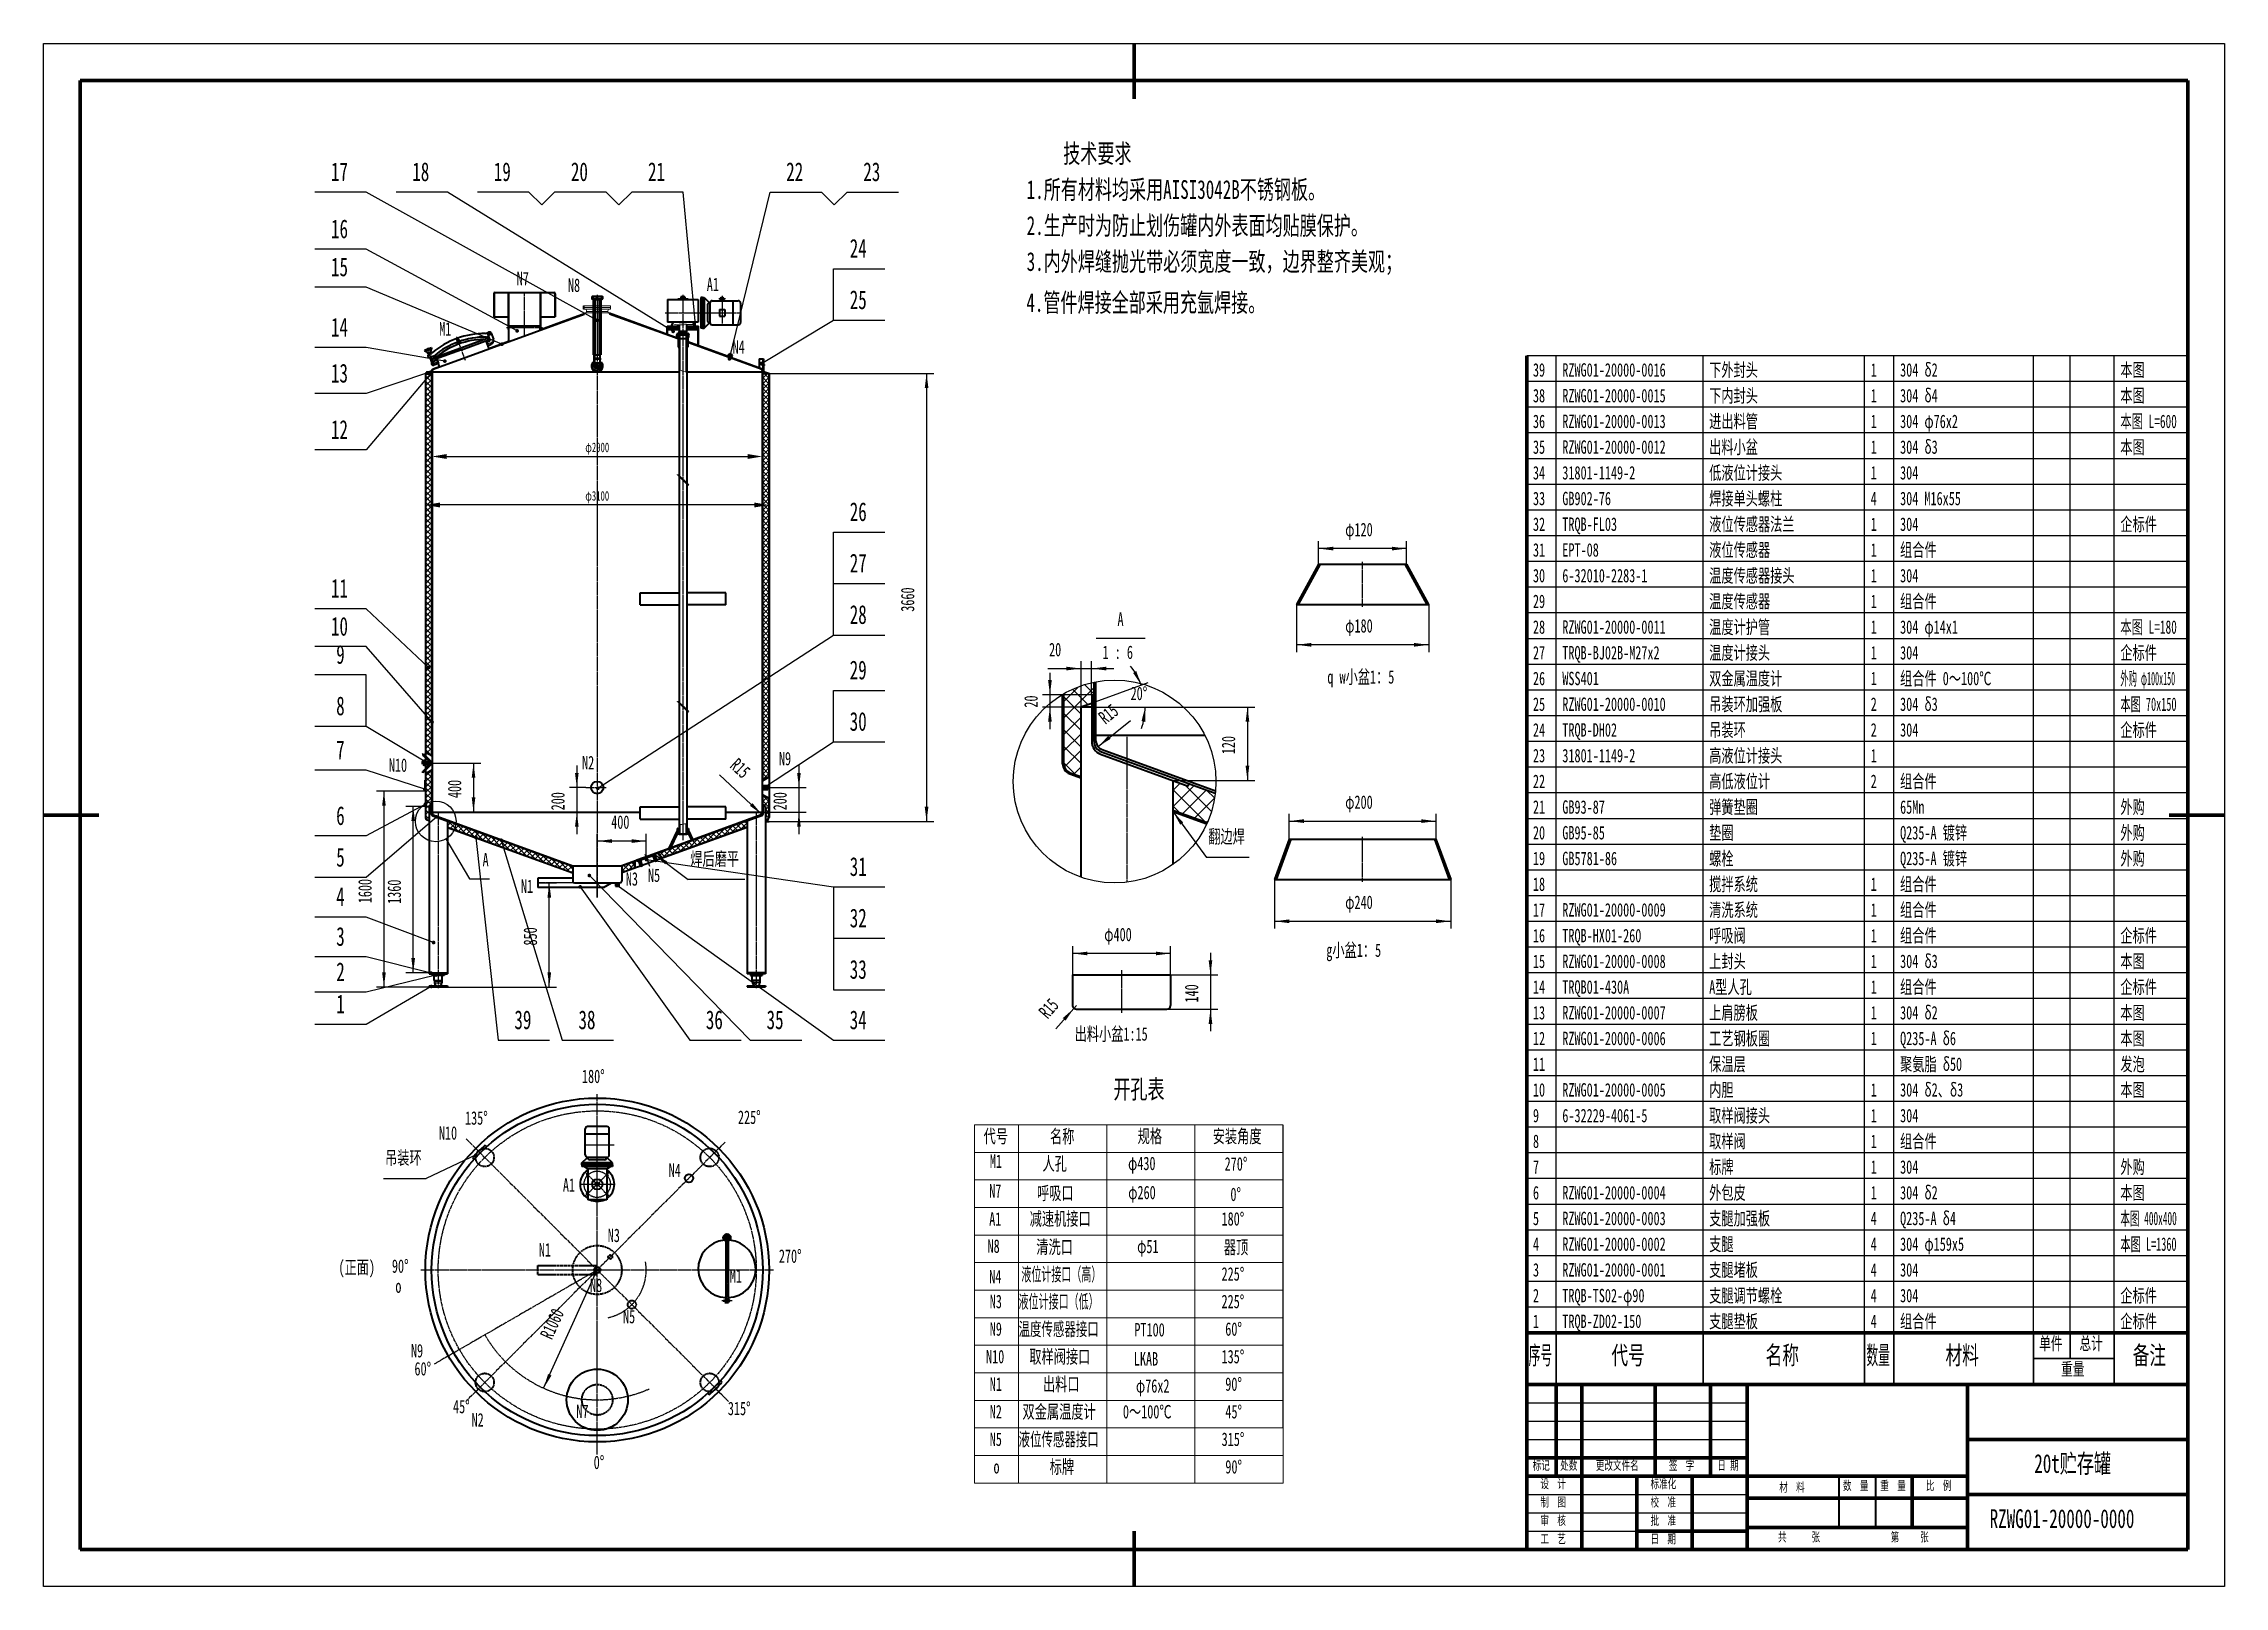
# Model space of a CAD drawing. Header units: millimetres. Extents: x -8910 to 8910, y -6300 to 6300.
import ezdxf

# ---------------------------------------------------------------- set-up
doc = ezdxf.new("R2010")
doc.units = ezdxf.units.MM
doc.header["$PDSIZE"] = -5
for name, pattern in [('EB_DASH', [6, 3, -3]), ('EB_DASHDOT', [39, 30, -3, 3, -3]), ('EB_DASHDOTDOT', [45, 30, -3, 3, -3, 3, -3])]:
    doc.linetypes.add(name, pattern=pattern)
for name, color, linetype, lineweight in [('CAXA0', 7, 'Continuous', 35), ('CAXA1', 1, 'EB_DASHDOT', 25), ('CAXA2', 5, 'EB_DASH', 35), ('CAXA3', 2, 'Continuous', 18), ('CAXA4', 4, 'Continuous', 18), ('CAXA5', 100, 'Continuous', 18), ('粗实线', 7, 'Continuous', 15)]:
    doc.layers.add(name, color=color, linetype=linetype, lineweight=lineweight)
doc.styles.add('TextStyle0', font='SIMFANG.TTF', dxfattribs={"width": 0.626847})
doc.styles.add('TextStyle2', font='SIMFANG.TTF', dxfattribs={"width": 0.47012})
doc.styles.add('TextStyle3', font='SIMFANG.TTF', dxfattribs={"width": 0.559589})
doc.styles.add('TextStyle4', font='SIMFANG.TTF', dxfattribs={"width": 0.510764})
doc.styles.add('TextStyle6', font='SIMFANG.TTF', dxfattribs={"width": 0.440758})
doc.styles.add('TextStyle7', font='SIMFANG.TTF', dxfattribs={"width": 0.618734})
doc.styles.add('UserTxtStyle4', font='SIMFANG.TTF', dxfattribs={"width": 0.667})
doc.styles.add('UserTxtStyle8', font='SIMFANG.TTF', dxfattribs={"width": 0.547313})
doc.styles.add('标准', font='SIMFANG.TTF', dxfattribs={"width": 0.667})
doc.dimstyles.new('标准', dxfattribs={"dimscale": 30, "dimtxt": 2.6, "dimasz": 4, "dimexe": 2, "dimexo": 0, "dimtad": 1, "dimdec": 1, "dimzin": 9, "dimdsep": 46, "dimtxsty": '标准', "dimcen": 0, "dimdle": 6, "dimaunit": 1, "dimazin": 2, "dimtfac": 1, "dimtdec": 3, "dimtmove": 0, "dimatfit": 3, "dimfxl": 0, "dimtolj": 1, "dimtzin": 0, "dimarcsym": 0})

msp = doc.modelspace()

# ---------------------------------------------------------------- texts
at = {"layer": 'CAXA4', "linetype": 'Continuous', "lineweight": 25, "attachment_point": 1}
for s, insert, char_height, style in [('\\fFangSong_GB2312|b0|i0|p34;技术要求', (-578.21, 5479.24), 153.3, '标准'), ('\\fFangSong_GB2312|b0|i0|p34;1.所有材料均采用AISI3042B不锈钢板。', (-877.01, 5185.21), 153.3, '标准'), ('\\fFangSong_GB2312|b0|i0|p34;2.生产时为防止划伤罐内外表面均贴膜保护。', (-877.01, 4891.18), 153.3, '标准'), ('\\fFangSong_GB2312|b0|i0|p34;3.内外焊缝抛光带必须宽度一致，边界整齐美观；', (-877.01, 4597.15), 153.3, '标准'), ('\\fFangSong_GB2312|b0|i0|p34;N7', (-5043.85, 4436.64), 109.5, '标准'), ('\\fFangSong_GB2312|b0|i0|p34;N8', (-4625.51, 4382.01), 109.5, '标准'), ('\\fFangSong_GB2312|b0|i0|p34;A1', (-3491.1, 4388.52), 109.5, '标准'), ('4.管件焊接全部采用充氩焊接。', (-879.5, 4262.44), 153.3, '标准'), ('\\fFangSong_GB2312|b0|i0|p34;M1', (-5677.39, 4025.29), 109.5, '标准'), ('\\fFangSong_GB2312|b0|i0|p34;N4', (-3280.37, 3877), 109.5, '标准'), ('\\fFangSong_GB2312|b0|i0|p34;A', (-134.85, 1653.98), 109.5, '标准'), ('\\fFangSong_GB2312|b0|i0|p34;1 : 6', (-256.81, 1383.98), 109.5, '标准'), ('\\fFangSong_GB2312|b0|i0|p34;q w小盆1：5', (1579.97, 1182.87), 109.5, '标准'), ('\\fFangSong_GB2312|b0|i0|p34;N10', (-6088.82, 462.07), 109.5, '标准'), ('\\fFangSong_GB2312|b0|i0|p34;N2', (-4510, 482.9), 109.5, '标准'), ('\\fFangSong_GB2312|b0|i0|p34;N9', (-2901.58, 515.57), 109.5, '标准'), ('\\fFangSong_GB2312|b0|i0|p34;N1', (-5009.6, -526.55), 109.5, 'UserTxtStyle4'), ('\\fFangSong_GB2312|b0|i0|p34;N3', (-4152.63, -467.21), 109.5, '标准'), ('\\fFangSong_GB2312|b0|i0|p34;N5', (-3971.81, -437.14), 109.5, '标准'), ('\\fFangSong_GB2312|b0|i0|p34;g小盆1：5', (1571.44, -1049.17), 109.5, '标准'), ('\\fFangSong_GB2312|b0|i0|p34;出料小盆1:15', (-485.27, -1733.35), 109.5, '标准'), ('\\fFangSong_GB2312|b0|i0|p34;180{%%D}', (-4510.83, -2079.28), 109.5, '标准'), ('\\fFangSong_GB2312|b0|i0|p34;开孔表', (-168.98, -2162.74), 153.3, '标准'), ('\\fFangSong_GB2312|b0|i0|p34;135{%%D}', (-5466.49, -2419.87), 109.5, 'UserTxtStyle4'), ('\\fFangSong_GB2312|b0|i0|p34;225{%%D}', (-3236.32, -2413.63), 109.5, 'UserTxtStyle4'), ('\\fFangSong_GB2312|b0|i0|p34;N10', (-5680.01, -2541.99), 109.5, '标准'), ('\\fFangSong_GB2312|b0|i0|p34;代号', (-1228.73, -2568.54), 109.5, '标准'), ('\\fFangSong_GB2312|b0|i0|p34;名称', (-686.38, -2569.8), 109.5, '标准'), ('\\fFangSong_GB2312|b0|i0|p34;规格', (29.84, -2568.04), 109.5, '标准'), ('\\fFangSong_GB2312|b0|i0|p34;安装角度', (643.35, -2568.92), 109.5, '标准'), ('\\fFangSong_GB2312|b0|i0|p34;N4', (-3802.11, -2846.11), 109.5, '标准'), ('\\fFangSong_GB2312|b0|i0|p34;M1', (-1177.76, -2772.6), 109.5, '标准'), ('\\fFangSong_GB2312|b0|i0|p34;人孔', (-747.7, -2792.53), 109.5, '标准'), ('\\fFangSong_GB2312|b0|i0|p34;φ430', (-48.67, -2790.69), 109.5, '标准'), ('\\fFangSong_GB2312|b0|i0|p34;270{%%D}', (740.57, -2794.66), 109.5, '标准'), ('\\fFangSong_GB2312|b0|i0|p34;A1', (-4666.68, -2967.37), 109.5, '标准'), ('\\fFangSong_GB2312|b0|i0|p34;N7', (-1183.18, -3014.97), 109.5, '标准'), ('\\fFangSong_GB2312|b0|i0|p34;呼吸口', (-792.06, -3033.18), 109.5, '标准'), ('\\fFangSong_GB2312|b0|i0|p34;φ260', (-47.13, -3028.22), 109.5, '标准'), ('\\fFangSong_GB2312|b0|i0|p34;0{%%D}', (787.86, -3043.35), 109.5, '标准'), ('\\fFangSong_GB2312|b0|i0|p34;N3', (-4300.08, -3378.1), 109.5, '标准'), ('\\fFangSong_GB2312|b0|i0|p34;A1', (-1183.18, -3243.91), 109.5, '标准'), ('\\fFangSong_GB2312|b0|i0|p34;减速机接口', (-852.02, -3242.4), 109.5, '标准'), ('\\fFangSong_GB2312|b0|i0|p34;180{%%D}', (715.31, -3243.54), 109.5, '标准'), ('\\fFangSong_GB2312|b0|i0|p34;N1', (-4863.49, -3496.5), 109.5, 'UserTxtStyle4'), ('\\fFangSong_GB2312|b0|i0|p34;270{%%D}', (-2901.86, -3547.92), 109.5, '标准'), ('\\fFangSong_GB2312|b0|i0|p34;N8', (-1196.83, -3466.42), 109.5, '标准'), ('\\fFangSong_GB2312|b0|i0|p34;清洗口', (-798.32, -3472.67), 109.5, '标准'), ('\\fFangSong_GB2312|b0|i0|p34;φ51', (25.8, -3468.54), 109.5, '标准'), ('\\fFangSong_GB2312|b0|i0|p34;器顶', (734.21, -3475.51), 109.5, '标准'), ('\\fFangSong_GB2312|b0|i0|p34;(正面)', (-6500.34, -3639.14), 109.5, '标准'), ('\\fFangSong_GB2312|b0|i0|p34;90{%%D}', (-6063.8, -3629.51), 109.5, '标准'), ('\\fFangSong_GB2312|b0|i0|p34;M1', (-3303.1, -3710.57), 109.5, '标准'), ('\\fFangSong_GB2312|b0|i0|p34;N4', (-1183.18, -3715.74), 109.5, '标准'), ('\\fFangSong_GB2312|b0|i0|p34;液位计接口（高）', (-920.4, -3695.99), 109.5, 'UserTxtStyle8'), ('\\fFangSong_GB2312|b0|i0|p34;225{%%D}', (715.31, -3693.54), 109.5, '标准'), ('\\fFangSong_GB2312|b0|i0|p34;o', (-6035.46, -3793.06), 109.5, '标准'), ('\\fFangSong_GB2312|b0|i0|p34;N8', (-4445.35, -3785.94), 109.5, '标准'), ('\\fFangSong_GB2312|b0|i0|p34;N3', (-1178.7, -3918.54), 109.5, '标准'), ('\\fFangSong_GB2312|b0|i0|p34;液位计接口（低）', (-943.19, -3918.54), 109.5, 'UserTxtStyle8'), ('\\fFangSong_GB2312|b0|i0|p34;225{%%D}', (715.31, -3918.54), 109.5, 'UserTxtStyle4'), ('\\fFangSong_GB2312|b0|i0|p34;N5', (-4175.54, -4041.88), 109.5, '标准'), ('\\fFangSong_GB2312|b0|i0|p34;N9', (-1178.7, -4143.54), 109.5, '标准'), ('\\fFangSong_GB2312|b0|i0|p34;温度传感器接口', (-943.19, -4143.54), 109.5, 'TextStyle0'), ('\\fFangSong_GB2312|b0|i0|p34;PT100', (2.8, -4149.23), 109.5, 'UserTxtStyle4'), ('\\fFangSong_GB2312|b0|i0|p34;60{%%D}', (745.8, -4143.54), 109.5, 'UserTxtStyle4'), ('\\fFangSong_GB2312|b0|i0|p34;N9', (-5908.25, -4320.79), 109.5, '标准'), ('\\fFangSong_GB2312|b0|i0|p34;N10', (-1209.19, -4368.54), 109.5, '标准'), ('\\fFangSong_GB2312|b0|i0|p34;取样阀接口', (-855.24, -4368.54), 109.5, 'UserTxtStyle4'), ('\\fFangSong_GB2312|b0|i0|p34;LKAB ', (-1.44, -4387.04), 109.5, 'UserTxtStyle4'), ('\\fFangSong_GB2312|b0|i0|p34;135{%%D}', (715.31, -4368.54), 109.5, 'UserTxtStyle4'), ('\\fFangSong_GB2312|b0|i0|p34;60{%%D}', (-5879.75, -4467.81), 109.5, 'UserTxtStyle4'), ('\\fFangSong_GB2312|b0|i0|p34;N1', (-1178.7, -4593.54), 109.5, 'UserTxtStyle4'), ('\\fFangSong_GB2312|b0|i0|p34;出料口', (-744.23, -4593.54), 109.5, 'UserTxtStyle4'), ('\\fFangSong_GB2312|b0|i0|p34;φ76x2', (15.98, -4607.86), 109.5, 'UserTxtStyle4'), ('\\fFangSong_GB2312|b0|i0|p34;90{%%D}', (745.8, -4593.54), 109.5, 'UserTxtStyle4'), ('\\fFangSong_GB2312|b0|i0|p34;45{%%D}', (-5564.42, -4776.6), 109.5, '标准'), ('\\fFangSong_GB2312|b0|i0|p34;315{%%D}', (-3318.68, -4792.15), 109.5, '标准'), ('\\fFangSong_GB2312|b0|i0|p34;双金属温度计', (-910.75, -4818.54), 109.5, '标准'), ('\\fFangSong_GB2312|b0|i0|p34;N2', (-5413.25, -4885.29), 109.5, '标准'), ('\\fFangSong_GB2312|b0|i0|p34;N7', (-4556.64, -4816.15), 109.5, '标准'), ('\\fFangSong_GB2312|b0|i0|p34;N2', (-1178.7, -4818.54), 109.5, '标准'), ('\\fFangSong_GB2312|b0|i0|p34;0～100℃', (-90.69, -4818.54), 109.5, '标准'), ('\\fFangSong_GB2312|b0|i0|p34;45{%%D}', (746.54, -4818.54), 109.5, '标准'), ('\\fFangSong_GB2312|b0|i0|p34;N5', (-1178.7, -5043.54), 109.5, '标准'), ('\\fFangSong_GB2312|b0|i0|p34;液位传感器接口', (-943.19, -5043.54), 109.5, 'TextStyle0'), ('\\fFangSong_GB2312|b0|i0|p34;315{%%D}', (716.05, -5043.54), 109.5, '标准'), ('\\fFangSong_GB2312|b0|i0|p34;0{%%D}', (-4415.05, -5232.36), 109.5, 'UserTxtStyle4'), ('\\fFangSong_GB2312|b0|i0|p34;o', (-1148.21, -5268.54), 109.5, '标准'), ('\\fFangSong_GB2312|b0|i0|p34;标牌', (-688.73, -5268.54), 109.5, '标准'), ('\\fFangSong_GB2312|b0|i0|p34;90{%%D}', (746.54, -5268.54), 109.5, '标准'), ('\\fFangSong_GB2312|b0|i0|p34;标记', (3257.72, -5273.62), 75, '标准'), ('\\fFangSong_GB2312|b0|i0|p34;处数', (3482.72, -5273.62), 75, '标准'), ('\\fFangSong_GB2312|b0|i0|p34;更改文件名', (3773.66, -5273.62), 75, '标准'), ('\\fFangSong_GB2312|b0|i0|p34;签  字', (4370.95, -5273.62), 75, '标准'), ('\\fFangSong_GB2312|b0|i0|p34;日 期', (4766.83, -5273.62), 75, '标准'), ('\\fFangSong_GB2312|b0|i0|p34;20t贮存罐', (7356.49, -5219.99), 153.3, '标准'), ('\\fFangSong_GB2312|b0|i0|p34;设  计', (3320.95, -5423.62), 75, '标准'), ('\\fFangSong_GB2312|b0|i0|p34;标准化', (4220.95, -5423.62), 75, '标准'), ('\\fFangSong_GB2312|b0|i0|p34;材  料', (5272.26, -5452.97), 75, '标准'), ('\\fFangSong_GB2312|b0|i0|p34;数  量', (5793.4, -5438.62), 75, '标准'), ('\\fFangSong_GB2312|b0|i0|p34;重  量', (6098.5, -5438.62), 75, '标准'), ('\\fFangSong_GB2312|b0|i0|p34;比  例', (6470.95, -5438.62), 75, '标准'), ('\\fFangSong_GB2312|b0|i0|p34;制  图', (3320.95, -5573.62), 75, '标准'), ('\\fFangSong_GB2312|b0|i0|p34;校  准', (4220.95, -5573.62), 75, '标准'), ('\\fFangSong_GB2312|b0|i0|p34;RZWG01-20000-0000', (6992, -5669.99), 153.3, '标准'), ('\\fFangSong_GB2312|b0|i0|p34;工  艺', (3320.95, -5873.62), 75, '标准'), ('\\fFangSong_GB2312|b0|i0|p34;审  核', (3320.95, -5723.62), 75, '标准'), ('\\fFangSong_GB2312|b0|i0|p34;批  准', (4220.95, -5723.62), 75, '标准'), ('\\fFangSong_GB2312|b0|i0|p34;日  期', (4220.95, -5873.62), 75, '标准'), ('\\fFangSong_GB2312|b0|i0|p34;共      张', (5262.41, -5858.62), 75, '标准'), ('\\fFangSong_GB2312|b0|i0|p34;第     张', (6183.3, -5858.62), 75, '标准')]:
    msp.add_mtext(s, dxfattribs=dict(at, insert=insert, char_height=char_height, style=style))
at = {"layer": 'CAXA4', "color": 0, "linetype": 'Continuous', "lineweight": 25, "char_height": 109.5, "attachment_point": 1, "style": 'UserTxtStyle4'}
for s, insert in [('\\fFangSong_GB2312|b0|i0|p34;低液位计接头', (4699.8, 2850.02)), ('\\fFangSong_GB2312|b0|i0|p34;34', (3259.8, 2850.02)), ('\\fFangSong_GB2312|b0|i0|p34;31801-1149-2', (3499.8, 2850.02)), ('\\fFangSong_GB2312|b0|i0|p34;1', (6019.8, 2850.02)), ('\\fFangSong_GB2312|b0|i0|p34;304', (6259.8, 2850.02)), ('\\fFangSong_GB2312|b0|i0|p34;22', (3259.8, 330.02)), ('\\fFangSong_GB2312|b0|i0|p34;高低液位计', (4699.8, 330.02)), ('\\fFangSong_GB2312|b0|i0|p34;2', (6019.8, 330.02)), ('\\fFangSong_GB2312|b0|i0|p34;组合件', (6259.8, 330.02)), ('\\fFangSong_GB2312|b0|i0|p34;18', (3259.8, -509.98)), ('\\fFangSong_GB2312|b0|i0|p34;搅拌系统', (4699.8, -509.98)), ('\\fFangSong_GB2312|b0|i0|p34;1', (6019.8, -509.98)), ('\\fFangSong_GB2312|b0|i0|p34;组合件', (6259.8, -509.98))]:
    msp.add_mtext(s, dxfattribs=dict(at, insert=insert))

# ---------------------------------------------------------------- blocks, each defined once
blk = doc.blocks.new('CAXBLOCK1', base_point=(-3023, 253))
at = {"layer": 'CAXA5', "color": 0, "linetype": 'Continuous', "lineweight": 25}
for p, q in [((-3036, 239), (-3029, 232)), ((-3036, 236), (-3033, 232)), ((-3036, 214), (-3029, 207)), ((-3036, 210), (-3033, 207)), ((-3033, 241), (-3025, 232)), ((-3033, 215), (-3024, 207)), ((-3029, 241), (-3021, 233)), ((-3029, 215), (-3020, 207)), ((-3025, 241), (-3021, 238)), ((-3024, 215), (-3021, 212)), ((-3020, 241), (-3017, 238)), ((-3019, 210), (-3016, 207)), ((-3016, 241), (-3013, 238)), ((-3015, 210), (-3012, 207)), ((-3012, 241), (-3009, 238)), ((-3010, 210), (-3007, 207)), ((-3008, 241), (-3002, 235)), ((-3006, 210), (-3003, 207)), ((-3005, 213), (-2999, 207)), ((-3003, 241), (-2998, 235)), ((-3000, 213), (-2995, 207)), ((-2999, 241), (-2994, 235)), ((-2996, 213), (-2991, 208)), ((-2995, 241), (-2991, 237))]:
    blk.add_line(p, q, dxfattribs=at)
blk = doc.blocks.new('CAXBLOCK2', base_point=(-5777, 432))
at = {"layer": 'CAXA5', "color": 0, "linetype": 'Continuous', "lineweight": 25}
for p, q in [((-5809, 488), (-5808, 489)), ((-5803, 482), (-5802, 483)), ((-5798, 477), (-5797, 478)), ((-5792, 471), (-5791, 472)), ((-5786, 465), (-5785, 466)), ((-5781, 460), (-5780, 461)), ((-5775, 454), (-5774, 455)), ((-5769, 448), (-5768, 449)), ((-5764, 443), (-5763, 444)), ((-5758, 437), (-5757, 438))]:
    blk.add_line(p, q, dxfattribs=at)
blk = doc.blocks.new('CAXBLOCK3', base_point=(-5757, 448))
at = {"layer": 'CAXA5', "color": 0, "linetype": 'Continuous', "lineweight": 25}
for p, q in [((-5803, 494), (-5802, 495)), ((-5797, 488), (-5796, 489)), ((-5792, 483), (-5791, 484)), ((-5786, 477), (-5785, 478)), ((-5780, 471), (-5779, 472)), ((-5775, 466), (-5774, 467)), ((-5769, 460), (-5768, 461)), ((-5763, 454), (-5762, 455)), ((-5758, 449), (-5757, 450)), ((-5752, 443), (-5751, 444)), ((-5746, 437), (-5745, 438))]:
    blk.add_line(p, q, dxfattribs=at)
blk = doc.blocks.new('CAXBLOCK4', base_point=(-5810, 425))
at = {"layer": 'CAXA5', "color": 0, "linetype": 'Continuous', "lineweight": 25}
for p, q in [((-5811, 425), (-5810, 424)), ((-5811, 421), (-5810, 420)), ((-5810, 428), (-5809, 428)), ((-5810, 424), (-5809, 424)), ((-5806, 425), (-5806, 424)), ((-5806, 424), (-5803, 421)), ((-5806, 421), (-5806, 420)), ((-5805, 428), (-5803, 426))]:
    blk.add_line(p, q, dxfattribs=at)
blk = doc.blocks.new('CAXBLOCK5', base_point=(-5788, 433))
at = {"layer": 'CAXA5', "color": 0, "linetype": 'Continuous', "lineweight": 25}
for p, q in [((-5795, 431), (-5794, 430)), ((-5795, 418), (-5792, 415)), ((-5794, 434), (-5792, 432)), ((-5792, 432), (-5790, 430)), ((-5792, 415), (-5791, 414)), ((-5791, 418), (-5788, 415)), ((-5790, 434), (-5788, 432)), ((-5788, 432), (-5786, 430)), ((-5788, 415), (-5787, 414)), ((-5786, 418), (-5784, 415)), ((-5785, 434), (-5784, 432)), ((-5784, 432), (-5781, 430)), ((-5784, 415), (-5782, 414)), ((-5782, 418), (-5780, 415)), ((-5781, 434), (-5780, 432)), ((-5780, 432), (-5777, 430)), ((-5780, 415), (-5778, 414)), ((-5778, 418), (-5775, 415)), ((-5775, 432), (-5773, 430)), ((-5774, 418), (-5770, 414)), ((-5772, 434), (-5769, 430)), ((-5769, 418), (-5765, 414)), ((-5768, 434), (-5764, 430)), ((-5765, 418), (-5761, 414)), ((-5764, 434), (-5760, 430)), ((-5761, 418), (-5757, 414)), ((-5760, 434), (-5756, 430)), ((-5757, 418), (-5753, 414)), ((-5756, 434), (-5752, 430)), ((-5752, 418), (-5751, 416)), ((-5743, 434), (-5739, 430)), ((-5742, 416), (-5740, 414)), ((-5739, 434), (-5738, 433)), ((-5739, 418), (-5738, 416)), ((-5738, 429), (-5736, 427)), ((-5738, 421), (-5736, 419)), ((-5737, 432), (-5736, 431))]:
    blk.add_line(p, q, dxfattribs=at)
blk = doc.blocks.new('CAXBLOCK6', base_point=(-5761, 429))
at = {"layer": 'CAXA5', "color": 0, "linetype": 'Continuous', "lineweight": 25}
for p, q in [((-5762, 430), (-5761, 429)), ((-5762, 429), (-5761, 430)), ((-5762, 429), (-5761, 430)), ((-5762, 429), (-5760, 430)), ((-5762, 429), (-5761, 429)), ((-5762, 429), (-5761, 429)), ((-5761, 430), (-5760, 429)), ((-5761, 430), (-5760, 429)), ((-5761, 430), (-5760, 430)), ((-5761, 429), (-5760, 430)), ((-5761, 429), (-5760, 429)), ((-5760, 429), (-5760, 429))]:
    blk.add_line(p, q, dxfattribs=at)
blk = doc.blocks.new('CAXBLOCK7', base_point=(-5761, 419))
at = {"layer": 'CAXA5', "color": 0, "linetype": 'Continuous', "lineweight": 25}
for p, q in [((-5762, 418), (-5761, 419)), ((-5762, 418), (-5761, 419)), ((-5762, 419), (-5761, 419)), ((-5762, 419), (-5761, 418)), ((-5762, 419), (-5761, 418)), ((-5762, 419), (-5760, 418)), ((-5761, 418), (-5760, 419)), ((-5761, 418), (-5760, 419)), ((-5761, 419), (-5760, 418)), ((-5761, 419), (-5760, 419)), ((-5761, 418), (-5760, 418)), ((-5760, 419), (-5760, 419))]:
    blk.add_line(p, q, dxfattribs=at)
blk = doc.blocks.new('CAXBLOCK8', base_point=(-5801, 414))
at = {"layer": 'CAXA5', "color": 0, "linetype": 'Continuous', "lineweight": 25}
for p, q in [((-5806, 430), (-5805, 428)), ((-5806, 417), (-5805, 416)), ((-5804, 440), (-5798, 434)), ((-5804, 436), (-5800, 432)), ((-5804, 432), (-5800, 428)), ((-5804, 420), (-5800, 415)), ((-5804, 415), (-5798, 409)), ((-5804, 411), (-5798, 405)), ((-5804, 406), (-5801, 404)), ((-5803, 444), (-5798, 438)), ((-5800, 420), (-5800, 419)), ((-5799, 444), (-5798, 443)), ((-5799, 414), (-5795, 410)), ((-5797, 438), (-5793, 434)), ((-5795, 414), (-5795, 414)), ((-5795, 414), (-5791, 410)), ((-5793, 438), (-5789, 434)), ((-5793, 434), (-5792, 432)), ((-5792, 415), (-5790, 414)), ((-5790, 414), (-5786, 410)), ((-5789, 438), (-5785, 434)), ((-5789, 434), (-5788, 432)), ((-5788, 415), (-5786, 414)), ((-5786, 414), (-5782, 410)), ((-5785, 438), (-5781, 434)), ((-5785, 434), (-5783, 432)), ((-5783, 415), (-5782, 414)), ((-5782, 414), (-5781, 413))]:
    blk.add_line(p, q, dxfattribs=at)
blk = doc.blocks.new('CAXBLOCK9', base_point=(-5803, 365))
at = {"layer": 'CAXA5', "color": 0, "linetype": 'Continuous', "lineweight": 25}
for p, q in [((-5809, 360), (-5808, 359)), ((-5805, 364), (-5804, 363)), ((-5800, 368), (-5799, 367)), ((-5796, 372), (-5795, 371)), ((-5792, 377), (-5791, 376)), ((-5788, 381), (-5787, 380)), ((-5783, 385), (-5782, 384)), ((-5779, 389), (-5778, 388)), ((-5775, 394), (-5774, 392)), ((-5771, 398), (-5770, 397)), ((-5766, 402), (-5765, 401)), ((-5762, 406), (-5761, 405)), ((-5758, 410), (-5757, 409)), ((-5753, 414), (-5753, 414)), ((-5813, 355), (-5812, 354))]:
    blk.add_line(p, q, dxfattribs=at)
blk = doc.blocks.new('CAXBLOCK10', base_point=(-5798, 359))
at = {"layer": 'CAXA5', "color": 0, "linetype": 'Continuous', "lineweight": 25}
for p, q in [((-5799, 359), (-5798, 357)), ((-5795, 363), (-5794, 362)), ((-5791, 367), (-5790, 366)), ((-5787, 371), (-5786, 370)), ((-5782, 376), (-5781, 374)), ((-5778, 380), (-5777, 379)), ((-5774, 384), (-5773, 383)), ((-5770, 388), (-5769, 387)), ((-5765, 392), (-5764, 391)), ((-5761, 397), (-5760, 396)), ((-5757, 401), (-5756, 400)), ((-5753, 405), (-5752, 404)), ((-5748, 409), (-5747, 408)), ((-5744, 414), (-5743, 413)), ((-5812, 346), (-5811, 345)), ((-5808, 350), (-5807, 349)), ((-5804, 354), (-5803, 353))]:
    blk.add_line(p, q, dxfattribs=at)
blk = doc.blocks.new('CAXBLOCK11', base_point=(-3646, -145))
at = {"layer": 'CAXA5', "color": 0, "linetype": 'Continuous', "lineweight": 25}
for p, q in [((-3732, -119), (-3727, -115)), ((-3732, -128), (-3725, -121)), ((-3732, -136), (-3725, -129)), ((-3732, -145), (-3725, -138)), ((-3732, -153), (-3725, -146)), ((-3648, -120), (-3642, -115)), ((-3648, -129), (-3641, -122)), ((-3648, -146), (-3641, -139)), ((-3647, -154), (-3641, -147)), ((-3641, -131), (-3641, -130))]:
    blk.add_line(p, q, dxfattribs=at)
blk = doc.blocks.new('CAXBLOCK12', base_point=(-3651, -122))
at = {"layer": 'CAXA5', "color": 0, "linetype": 'Continuous', "lineweight": 25}
for p, q in [((-3732, -114), (-3728, -110)), ((-3732, -111), (-3730, -110)), ((-3730, -115), (-3725, -110)), ((-3727, -115), (-3722, -110)), ((-3725, -115), (-3719, -110)), ((-3725, -118), (-3718, -111)), ((-3725, -121), (-3718, -114)), ((-3725, -124), (-3718, -117)), ((-3725, -126), (-3718, -119)), ((-3725, -129), (-3718, -122)), ((-3725, -132), (-3718, -125)), ((-3725, -135), (-3718, -128)), ((-3725, -138), (-3718, -131)), ((-3725, -141), (-3718, -134)), ((-3725, -143), (-3718, -136)), ((-3725, -146), (-3718, -139)), ((-3725, -149), (-3718, -142)), ((-3725, -152), (-3718, -145)), ((-3724, -154), (-3718, -148)), ((-3722, -155), (-3718, -151)), ((-3719, -155), (-3718, -153)), ((-3655, -113), (-3651, -110)), ((-3655, -116), (-3648, -110)), ((-3655, -119), (-3646, -110)), ((-3655, -121), (-3643, -110)), ((-3655, -124), (-3648, -117)), ((-3655, -127), (-3648, -120)), ((-3655, -130), (-3648, -123)), ((-3655, -133), (-3648, -126)), ((-3655, -136), (-3648, -129)), ((-3655, -138), (-3648, -131)), ((-3655, -141), (-3648, -134)), ((-3655, -144), (-3648, -137)), ((-3655, -147), (-3648, -140)), ((-3655, -150), (-3648, -143)), ((-3655, -153), (-3648, -146)), ((-3654, -154), (-3648, -148)), ((-3651, -155), (-3648, -151)), ((-3645, -115), (-3641, -110)), ((-3642, -115), (-3641, -113))]:
    blk.add_line(p, q, dxfattribs=at)
blk = doc.blocks.new('CAXBLOCK13', base_point=(-3650, -133))
at = {"layer": 'CAXA5', "color": 0, "linetype": 'Continuous', "lineweight": 25}
for p, q in [((-3732, -111), (-3728, -115)), ((-3732, -114), (-3731, -115)), ((-3730, -110), (-3725, -115)), ((-3727, -110), (-3718, -119)), ((-3725, -115), (-3718, -122)), ((-3725, -118), (-3718, -125)), ((-3725, -121), (-3718, -128)), ((-3725, -123), (-3718, -130)), ((-3725, -126), (-3718, -133)), ((-3725, -129), (-3718, -136)), ((-3725, -132), (-3718, -139)), ((-3725, -135), (-3718, -142)), ((-3725, -138), (-3718, -145)), ((-3725, -140), (-3718, -147)), ((-3725, -143), (-3718, -150)), ((-3725, -146), (-3718, -153)), ((-3725, -149), (-3719, -155)), ((-3725, -152), (-3722, -155)), ((-3724, -110), (-3718, -116)), ((-3722, -110), (-3718, -114)), ((-3719, -110), (-3718, -111)), ((-3655, -111), (-3648, -118)), ((-3655, -114), (-3648, -121)), ((-3655, -117), (-3648, -124)), ((-3655, -120), (-3648, -127)), ((-3655, -123), (-3648, -130)), ((-3655, -126), (-3648, -133)), ((-3655, -128), (-3648, -135)), ((-3655, -131), (-3648, -138)), ((-3655, -134), (-3648, -141)), ((-3655, -137), (-3648, -144)), ((-3655, -140), (-3648, -147)), ((-3655, -143), (-3648, -150)), ((-3655, -145), (-3648, -152)), ((-3655, -148), (-3648, -154)), ((-3655, -151), (-3651, -155)), ((-3654, -110), (-3648, -116)), ((-3651, -110), (-3646, -115)), ((-3648, -110), (-3643, -115)), ((-3645, -110), (-3641, -114)), ((-3642, -110), (-3641, -111))]:
    blk.add_line(p, q, dxfattribs=at)
blk = doc.blocks.new('CAXBLOCK14', base_point=(-3709, -123))
at = {"layer": 'CAXA5', "color": 0, "linetype": 'Continuous', "lineweight": 25}
for p, q in [((-3718, -81), (-3714, -78)), ((-3718, -85), (-3714, -81)), ((-3718, -90), (-3714, -86)), ((-3718, -94), (-3714, -90)), ((-3718, -98), (-3714, -94)), ((-3718, -102), (-3714, -98)), ((-3718, -107), (-3714, -103)), ((-3718, -111), (-3714, -107)), ((-3718, -115), (-3714, -111)), ((-3718, -119), (-3714, -115)), ((-3718, -124), (-3714, -120)), ((-3718, -128), (-3714, -124)), ((-3718, -132), (-3714, -128)), ((-3718, -136), (-3714, -132)), ((-3718, -141), (-3714, -137)), ((-3718, -145), (-3714, -141)), ((-3718, -149), (-3714, -145)), ((-3718, -153), (-3714, -149)), ((-3715, -155), (-3714, -154))]:
    blk.add_line(p, q, dxfattribs=at)
blk = doc.blocks.new('CAXBLOCK15', base_point=(-3670, -97))
at = {"layer": 'CAXA5', "color": 0, "linetype": 'Continuous', "lineweight": 25}
for p, q in [((-3659, -77), (-3655, -73)), ((-3659, -73), (-3658, -73)), ((-3659, -82), (-3655, -78)), ((-3659, -86), (-3655, -82)), ((-3659, -90), (-3655, -86)), ((-3659, -94), (-3655, -90)), ((-3659, -99), (-3655, -95)), ((-3659, -103), (-3655, -99)), ((-3659, -107), (-3655, -103)), ((-3659, -111), (-3655, -107)), ((-3659, -115), (-3655, -111)), ((-3659, -120), (-3655, -116)), ((-3659, -124), (-3655, -120)), ((-3659, -128), (-3655, -124)), ((-3659, -132), (-3655, -128)), ((-3659, -137), (-3655, -133)), ((-3659, -141), (-3655, -137)), ((-3659, -145), (-3655, -141)), ((-3659, -149), (-3655, -145)), ((-3659, -154), (-3655, -150)), ((-3655, -155), (-3655, -154))]:
    blk.add_line(p, q, dxfattribs=at)
blk = doc.blocks.new('CAXBLOCK16', base_point=(-3678, -155))
at = {"layer": 'CAXA5', "color": 0, "linetype": 'Continuous', "lineweight": 25}
for p, q in [((-3718, -157), (-3717, -158)), ((-3716, -155), (-3713, -158)), ((-3712, -155), (-3709, -158)), ((-3707, -155), (-3704, -158)), ((-3703, -155), (-3700, -158)), ((-3699, -155), (-3696, -158)), ((-3695, -155), (-3692, -158)), ((-3690, -155), (-3687, -158)), ((-3686, -155), (-3683, -158)), ((-3682, -155), (-3679, -158)), ((-3678, -155), (-3675, -158)), ((-3673, -155), (-3670, -158)), ((-3669, -155), (-3666, -158)), ((-3665, -155), (-3662, -158)), ((-3661, -155), (-3658, -158)), ((-3656, -155), (-3655, -156))]:
    blk.add_line(p, q, dxfattribs=at)
blk = doc.blocks.new('*CAXBLOCK1817')
at = {"layer": 'CAXA4', "color": 0, "lineweight": -2}
for p, q in [((-5736, 3627), (-5736, 2868)), ((-3036, 3627), (-3036, 2868)), ((-5616, 2928), (-3156, 2928))]:
    blk.add_line(p, q, dxfattribs=at)
at = {"layer": 'CAXA4', "color": 0}
for points in [[(-5616, 2948), (-5616, 2908), (-5736, 2928)], [(-3156, 2948), (-3156, 2908), (-3036, 2928)]]:
    blk.add_solid(points, dxfattribs=at)
at = {"layer": 'Defpoints', "color": 0}
for p in [(-5736, 3627), (-3036, 3627), (-3036, 2928)]:
    blk.add_point(p, dxfattribs=at)
at = {"layer": 'CAXA4', "color": 0, "insert": (-4386, 2992), "char_height": 78, "attachment_point": 5, "style": '标准'}
blk.add_mtext('\\A1;\\fFangSong_GB2312;φ2900', dxfattribs=at)
blk = doc.blocks.new('*CAXBLOCK1918')
at = {"layer": 'CAXA4', "color": 0, "lineweight": -2}
for p, q in [((-5791, 3607), (-5791, 2472)), ((-2982, 3607), (-2982, 2472)), ((-3102, 2532), (-5671, 2532))]:
    blk.add_line(p, q, dxfattribs=at)
at = {"layer": 'CAXA4', "color": 0}
for points in [[(-5671, 2552), (-5671, 2512), (-5791, 2532)], [(-3102, 2552), (-3102, 2512), (-2982, 2532)]]:
    blk.add_solid(points, dxfattribs=at)
at = {"layer": 'Defpoints', "color": 0}
for p in [(-5791, 3607), (-2982, 3607), (-5791, 2532)]:
    blk.add_point(p, dxfattribs=at)
at = {"layer": 'CAXA4', "color": 0, "insert": (-4386, 2596), "char_height": 78, "attachment_point": 5, "style": '标准'}
blk.add_mtext('\\A1;\\fFangSong_GB2312;φ3100', dxfattribs=at)
blk = doc.blocks.new('*CAXBLOCK2119')
at = {"layer": 'CAXA4', "linetype": 'Continuous', "lineweight": 25}
for points in [[(-4778, -555), (-4763, -675), (-4793, -675)], [(-4778, -1405), (-4763, -1285), (-4793, -1285)]]:
    blk.add_hatch(color=0, dxfattribs=at).paths.add_polyline_path(points, flags=0)
at = {"layer": 'CAXA4', "color": 0, "linetype": 'Continuous', "lineweight": 25}
for p, q in [((-4870, -555), (-4718, -555)), ((-4778, -1405), (-4778, -555)), ((-5611, -1405), (-4718, -1405))]:
    blk.add_line(p, q, dxfattribs=at)
at = {"layer": 'CAXA4', "color": 0, "linetype": 'Continuous', "lineweight": 25, "insert": (-4988, -1066), "char_height": 109.5, "attachment_point": 1, "rotation": 90, "style": '标准'}
blk.add_mtext('\\fFangSong_GB2312|b0|i0|p34;850', dxfattribs=at)
blk = doc.blocks.new('*CAXBLOCK2220')
at = {"layer": 'CAXA4', "linetype": 'Continuous', "lineweight": 25}
for points in [[(-5397, 424), (-5412, 304), (-5382, 304)], [(-5397, 24), (-5412, 144), (-5382, 144)]]:
    blk.add_hatch(color=0, dxfattribs=at).paths.add_polyline_path(points, flags=0)
at = {"layer": 'CAXA4', "color": 0, "linetype": 'Continuous', "lineweight": 25}
for p, q in [((-5726, 424), (-5337, 424)), ((-5397, 424), (-5397, 24)), ((-5739, 24), (-5337, 24))]:
    blk.add_line(p, q, dxfattribs=at)
at = {"layer": 'CAXA4', "color": 0, "linetype": 'Continuous', "lineweight": 25, "insert": (-5607, 138), "char_height": 109.5, "attachment_point": 1, "rotation": 90, "style": '标准'}
blk.add_mtext('\\fFangSong_GB2312|b0|i0|p34;400', dxfattribs=at)
blk = doc.blocks.new('*CAXBLOCK2321')
at = {"layer": 'CAXA4', "linetype": 'Continuous', "lineweight": 25}
for points in [[(-4553, 224), (-4568, 344), (-4538, 344)], [(-4553, 24), (-4568, -96), (-4538, -96)]]:
    blk.add_hatch(color=0, dxfattribs=at).paths.add_polyline_path(points, flags=0)
at = {"layer": 'CAXA4', "color": 0, "linetype": 'Continuous', "lineweight": 25}
for p, q in [((-4553, 404), (-4553, -156)), ((-4479, 224), (-4613, 224)), ((-5739, 24), (-4493, 24))]:
    blk.add_line(p, q, dxfattribs=at)
at = {"layer": 'CAXA4', "color": 0, "linetype": 'Continuous', "lineweight": 25, "insert": (-4763, 38), "char_height": 109.5, "attachment_point": 1, "rotation": 90, "style": '标准'}
blk.add_mtext('\\fFangSong_GB2312|b0|i0|p34;200', dxfattribs=at)
blk = doc.blocks.new('*CAXBLOCK2422')
at = {"layer": 'CAXA4', "linetype": 'Continuous', "lineweight": 25}
for points in [[(-2738, 224), (-2753, 344), (-2723, 344)], [(-2738, 24), (-2753, -96), (-2723, -96)]]:
    blk.add_hatch(color=0, dxfattribs=at).paths.add_polyline_path(points, flags=0)
at = {"layer": 'CAXA4', "color": 0, "linetype": 'Continuous', "lineweight": 25}
for p, q in [((-2738, 404), (-2738, -156)), ((-2981, 224), (-2678, 224)), ((-3033, 24), (-2678, 24))]:
    blk.add_line(p, q, dxfattribs=at)
at = {"layer": 'CAXA4', "color": 0, "linetype": 'Continuous', "lineweight": 25, "insert": (-2948, 38), "char_height": 109.5, "attachment_point": 1, "rotation": 90, "style": '标准'}
blk.add_mtext('\\fFangSong_GB2312|b0|i0|p34;200', dxfattribs=at)
blk = doc.blocks.new('CAXBLOCK25', base_point=(-3075, 3615))
at = {"layer": 'CAXA5', "color": 0, "linetype": 'Continuous', "lineweight": 25}
for p, q in [((-3032, 3720), (-3029, 3723)), ((-3032, 3712), (-3029, 3715)), ((-3032, 3703), (-3029, 3706)), ((-3032, 3644), (-3029, 3647)), ((-3032, 3635), (-3029, 3638)), ((-3032, 3627), (-3029, 3630))]:
    blk.add_line(p, q, dxfattribs=at)
blk = doc.blocks.new('CAXBLOCK26', base_point=(0, -593))
at = {"layer": 'CAXA4', "linetype": 'Continuous', "lineweight": 25}
for p, q in [((-5622, -195), (-5431, -521)), ((-5431, -521), (-5266, -521))]:
    blk.add_line(p, q, dxfattribs=at)
blk.add_circle((-5706, -52), 166, dxfattribs=at)
at = {"layer": 'CAXA4', "linetype": 'Continuous', "lineweight": 25, "insert": (-5323, -311), "char_height": 109.5, "attachment_point": 1, "style": '标准'}
blk.add_mtext('\\fFangSong_GB2312|b0|i0|p34;A', dxfattribs=at)
blk = doc.blocks.new('CAXBLOCK27', base_point=(-3310, 3742))
at = {"layer": 'CAXA5', "color": 0, "linetype": 'Continuous', "lineweight": 25}
for p, q in [((-3316, 3745), (-3313, 3739)), ((-3315, 3749), (-3311, 3741)), ((-3313, 3753), (-3310, 3745)), ((-3312, 3757), (-3309, 3750)), ((-3310, 3761), (-3307, 3754)), ((-3309, 3765), (-3306, 3758)), ((-3306, 3766), (-3305, 3762)), ((-3292, 3743), (-3289, 3737)), ((-3291, 3747), (-3288, 3741)), ((-3289, 3751), (-3286, 3745)), ((-3288, 3755), (-3285, 3749)), ((-3286, 3758), (-3284, 3753)), ((-3296, 3736), (-3293, 3731)), ((-3294, 3740), (-3291, 3733))]:
    blk.add_line(p, q, dxfattribs=at)
blk = doc.blocks.new('CAXBLOCK28', base_point=(-3304, 3756))
at = {"layer": 'CAXA5', "color": 0, "linetype": 'Continuous', "lineweight": 25}
for p, q in [((-3309, 3750), (-3308, 3749)), ((-3307, 3754), (-3307, 3753)), ((-3306, 3758), (-3306, 3757)), ((-3305, 3762), (-3304, 3761)), ((-3293, 3744), (-3292, 3743)), ((-3291, 3748), (-3291, 3747)), ((-3290, 3752), (-3289, 3751)), ((-3288, 3756), (-3288, 3755))]:
    blk.add_line(p, q, dxfattribs=at)
blk = doc.blocks.new('CAXBLOCK39', base_point=(-4386, 4222))
at = {"layer": 'CAXA0'}
for p, q in [((-4426, 4237), (-4428, 4234)), ((-4428, 4215), (-4428, 4234)), ((-4428, 4234), (-4424, 4234)), ((-4426, 4211), (-4428, 4215)), ((-4428, 4215), (-4424, 4215)), ((-4426, 4237), (-4346, 4237)), ((-4346, 4211), (-4426, 4211)), ((-4424, 4234), (-4422, 4237)), ((-4424, 4215), (-4424, 4234)), ((-4424, 4215), (-4422, 4211)), ((-4422, 4237), (-4422, 4211)), ((-4419, 4237), (-4421, 4234)), ((-4421, 4234), (-4421, 4215)), ((-4421, 4234), (-4389, 4234)), ((-4421, 4215), (-4419, 4211)), ((-4421, 4215), (-4389, 4215)), ((-4412, 4207), (-4412, 4208)), ((-4361, 4207), (-4412, 4207)), ((-4389, 4211), (-4389, 4237)), ((-4384, 4211), (-4384, 4237)), ((-4384, 4234), (-4351, 4234)), ((-4384, 4215), (-4351, 4215)), ((-4361, 4207), (-4361, 4208)), ((-4353, 4237), (-4351, 4234)), ((-4351, 4215), (-4353, 4211)), ((-4351, 4234), (-4351, 4215)), ((-4349, 4234), (-4350, 4237)), ((-4350, 4237), (-4350, 4211)), ((-4349, 4215), (-4350, 4211)), ((-4349, 4215), (-4349, 4234)), ((-4349, 4234), (-4344, 4234)), ((-4349, 4215), (-4344, 4215)), ((-4346, 4237), (-4344, 4234)), ((-4346, 4211), (-4344, 4215)), ((-4344, 4234), (-4344, 4215))]:
    blk.add_line(p, q, dxfattribs=at)
for centre, start, end in [((-4415, 4208), 0, 90), ((-4358, 4208), 90, 180)]:
    blk.add_arc(centre, 3, start, end, dxfattribs=at)
at = {"layer": 'CAXA1', "linetype": 'EB_DASHDOT', "lineweight": 25}
blk.add_line((-4386, 4204), (-4386, 4240), dxfattribs=at)
blk = doc.blocks.new('CAXBLOCK40', base_point=(-3686, 4216))
at = {"layer": 'CAXA0'}
for p, q in [((-3702, 4221), (-3671, 4221)), ((-3702, 4216), (-3702, 4221)), ((-3702, 4216), (-3671, 4216)), ((-3687, 4216), (-3689, 4221)), ((-3685, 4216), (-3686, 4221)), ((-3685, 4216), (-3685, 4216)), ((-3671, 4216), (-3671, 4221))]:
    blk.add_line(p, q, dxfattribs=at)
at = {"layer": 'CAXA1', "linetype": 'EB_DASHDOT', "lineweight": 25}
blk.add_line((-3686, 4213), (-3686, 4224), dxfattribs=at)
blk = doc.blocks.new('CAXBLOCK41', base_point=(-3591, 3968))
at = {"layer": 'CAXA5', "color": 0, "linetype": 'Continuous', "lineweight": 25}
for p, q in [((-3811, 3971), (-3804, 3978)), ((-3805, 3966), (-3793, 3978)), ((-3793, 3966), (-3781, 3978)), ((-3782, 3966), (-3776, 3972)), ((-3596, 3971), (-3589, 3978)), ((-3590, 3966), (-3578, 3978)), ((-3578, 3966), (-3566, 3978)), ((-3567, 3966), (-3561, 3972))]:
    blk.add_line(p, q, dxfattribs=at)
blk = doc.blocks.new('CAXBLOCK42', base_point=(-3634, 3983))
at = {"layer": 'CAXA5', "color": 0, "linetype": 'Continuous', "lineweight": 25}
for p, q in [((-3814, 3987), (-3805, 3978)), ((-3808, 3993), (-3793, 3978)), ((-3797, 3993), (-3782, 3978)), ((-3786, 3993), (-3767, 3974)), ((-3774, 3993), (-3755, 3974)), ((-3763, 3993), (-3744, 3974)), ((-3752, 3993), (-3733, 3974)), ((-3740, 3993), (-3721, 3974)), ((-3729, 3993), (-3716, 3980)), ((-3718, 3993), (-3716, 3991)), ((-3656, 3987), (-3642, 3974)), ((-3656, 3976), (-3654, 3974)), ((-3650, 3993), (-3631, 3974)), ((-3639, 3993), (-3620, 3974)), ((-3627, 3993), (-3608, 3974)), ((-3616, 3993), (-3597, 3974)), ((-3605, 3993), (-3590, 3978)), ((-3593, 3993), (-3578, 3978)), ((-3582, 3993), (-3567, 3978)), ((-3571, 3993), (-3558, 3980)), ((-3559, 3993), (-3558, 3991))]:
    blk.add_line(p, q, dxfattribs=at)
blk = doc.blocks.new('CAXBLOCK43', base_point=(-3661, 3878))
at = {"layer": 'CAXA5', "color": 0, "linetype": 'Continuous', "lineweight": 25}
for p, q in [((-3726, 3894), (-3723, 3897)), ((-3726, 3883), (-3723, 3886)), ((-3726, 3872), (-3723, 3875)), ((-3726, 3860), (-3723, 3863)), ((-3726, 3849), (-3723, 3852)), ((-3726, 3838), (-3723, 3841)), ((-3726, 3826), (-3723, 3829)), ((-3649, 3892), (-3646, 3895)), ((-3649, 3881), (-3646, 3884)), ((-3649, 3869), (-3646, 3872)), ((-3649, 3858), (-3646, 3861)), ((-3649, 3847), (-3646, 3850)), ((-3649, 3836), (-3646, 3839)), ((-3649, 3824), (-3646, 3827))]:
    blk.add_line(p, q, dxfattribs=at)
blk = doc.blocks.new('CAXBLOCK44', base_point=(-3720, 3933))
at = {"layer": 'CAXA5', "color": 0, "linetype": 'Continuous', "lineweight": 25}
for p, q in [((-3735, 3920), (-3724, 3932)), ((-3732, 3920), (-3735, 3923)), ((-3734, 3926), (-3729, 3931)), ((-3730, 3923), (-3734, 3927)), ((-3728, 3925), (-3732, 3929)), ((-3725, 3927), (-3729, 3931)), ((-3722, 3928), (-3725, 3932)), ((-3723, 3933), (-3717, 3939)), ((-3723, 3937), (-3721, 3939)), ((-3716, 3931), (-3723, 3938)), ((-3723, 3928), (-3716, 3935)), ((-3718, 3929), (-3723, 3933)), ((-3716, 3936), (-3719, 3939)), ((-3718, 3929), (-3716, 3930)), ((-3735, 3916), (-3732, 3919)), ((-3733, 3917), (-3735, 3919)), ((-3733, 3913), (-3735, 3915)), ((-3735, 3911), (-3733, 3913)), ((-3733, 3908), (-3735, 3910)), ((-3735, 3907), (-3733, 3909)), ((-3733, 3904), (-3735, 3906)), ((-3735, 3902), (-3733, 3904)), ((-3733, 3899), (-3735, 3901)), ((-3734, 3899), (-3733, 3900))]:
    blk.add_line(p, q, dxfattribs=at)
blk = doc.blocks.new('CAXBLOCK45', base_point=(-3683, 3942))
at = {"layer": 'CAXA5', "color": 0, "linetype": 'Continuous', "lineweight": 25}
for p, q in [((-3656, 3936), (-3654, 3939)), ((-3650, 3932), (-3656, 3939)), ((-3656, 3932), (-3650, 3938)), ((-3650, 3928), (-3656, 3934)), ((-3655, 3929), (-3656, 3930)), ((-3655, 3929), (-3650, 3934)), ((-3650, 3937), (-3651, 3939)), ((-3651, 3928), (-3648, 3932)), ((-3637, 3920), (-3649, 3932)), ((-3648, 3927), (-3644, 3931)), ((-3645, 3925), (-3641, 3929)), ((-3638, 3925), (-3644, 3931)), ((-3643, 3923), (-3639, 3927)), ((-3641, 3920), (-3637, 3924)), ((-3640, 3917), (-3637, 3920)), ((-3637, 3915), (-3640, 3918)), ((-3639, 3913), (-3637, 3915)), ((-3637, 3911), (-3639, 3913)), ((-3639, 3909), (-3637, 3911)), ((-3637, 3906), (-3639, 3908)), ((-3639, 3904), (-3637, 3906)), ((-3637, 3902), (-3639, 3904)), ((-3639, 3900), (-3637, 3902)), ((-3638, 3899), (-3639, 3899))]:
    blk.add_line(p, q, dxfattribs=at)
blk = doc.blocks.new('CAXBLOCK46', base_point=(-3714, 3867))
at = {"layer": 'CAXA5', "color": 0, "linetype": 'Continuous', "lineweight": 25}
for p, q in [((-3718, 3911), (-3714, 3915)), ((-3718, 3890), (-3714, 3894)), ((-3718, 3869), (-3714, 3873)), ((-3718, 3848), (-3714, 3852)), ((-3718, 3826), (-3714, 3830)), ((-3718, 3805), (-3714, 3809)), ((-3718, 3784), (-3714, 3788)), ((-3718, 3763), (-3714, 3767)), ((-3718, 3742), (-3714, 3746)), ((-3718, 3720), (-3714, 3724)), ((-3718, 3699), (-3714, 3703)), ((-3718, 3678), (-3714, 3682)), ((-3718, 3657), (-3714, 3661)), ((-3715, 3638), (-3714, 3640))]:
    blk.add_line(p, q, dxfattribs=at)
blk = doc.blocks.new('CAXBLOCK47', base_point=(-3661, 3879))
at = {"layer": 'CAXA5', "color": 0, "linetype": 'Continuous', "lineweight": 25}
for p, q in [((-3659, 3907), (-3655, 3911)), ((-3659, 3885), (-3655, 3889)), ((-3659, 3864), (-3655, 3868)), ((-3659, 3843), (-3655, 3847)), ((-3659, 3822), (-3655, 3826)), ((-3659, 3801), (-3655, 3805)), ((-3659, 3779), (-3655, 3783)), ((-3659, 3758), (-3655, 3762)), ((-3659, 3737), (-3655, 3741)), ((-3659, 3716), (-3655, 3720)), ((-3659, 3695), (-3655, 3699)), ((-3659, 3673), (-3655, 3677)), ((-3659, 3652), (-3655, 3656)), ((-3659, 3631), (-3655, 3635))]:
    blk.add_line(p, q, dxfattribs=at)
blk = doc.blocks.new('CAXBLOCK49', base_point=(-4426, 3691))
at = {"layer": 'CAXA5', "color": 0, "linetype": 'Continuous', "lineweight": 25}
for p, q in [((-4426, 3692), (-4426, 3692)), ((-4425, 3694), (-4424, 3694))]:
    blk.add_line(p, q, dxfattribs=at)
blk = doc.blocks.new('CAXBLOCK50', base_point=(-4355, 3742))
at = {"layer": 'CAXA5', "color": 0, "linetype": 'Continuous', "lineweight": 25}
for p, q in [((-4411, 3751), (-4408, 3754)), ((-4364, 3756), (-4362, 3757)), ((-4364, 3742), (-4361, 3745)), ((-4411, 3737), (-4408, 3740)), ((-4363, 3729), (-4361, 3730))]:
    blk.add_line(p, q, dxfattribs=at)
blk = doc.blocks.new('CAXBLOCK51', base_point=(-4368, 3711))
at = {"layer": 'CAXA5', "color": 0, "linetype": 'Continuous', "lineweight": 25}
for p, q in [((-4411, 3707), (-4408, 3704)), ((-4411, 3693), (-4411, 3692)), ((-4410, 3719), (-4408, 3718)), ((-4364, 3716), (-4361, 3713)), ((-4364, 3702), (-4361, 3699))]:
    blk.add_line(p, q, dxfattribs=at)
blk = doc.blocks.new('CAXBLOCK52', base_point=(-4431, 3657))
at = {"layer": 'CAXA5', "color": 0, "linetype": 'Continuous', "lineweight": 25}
for p, q in [((-4433, 3673), (-4432, 3673)), ((-4433, 3664), (-4431, 3666)), ((-4432, 3657), (-4430, 3658)), ((-4431, 3675), (-4430, 3675)), ((-4430, 3684), (-4427, 3687)), ((-4420, 3694), (-4420, 3694)), ((-4413, 3692), (-4411, 3694))]:
    blk.add_line(p, q, dxfattribs=at)
blk = doc.blocks.new('CAXBLOCK53', base_point=(-4401, 3619))
at = {"layer": 'CAXA5', "color": 0, "linetype": 'Continuous', "lineweight": 25}
for p, q in [((-4430, 3650), (-4428, 3652)), ((-4427, 3645), (-4426, 3646)), ((-4420, 3635), (-4419, 3636)), ((-4416, 3631), (-4414, 3632)), ((-4411, 3627), (-4409, 3628)), ((-4405, 3624), (-4403, 3626)), ((-4392, 3621), (-4390, 3623))]:
    blk.add_line(p, q, dxfattribs=at)
blk = doc.blocks.new('CAXBLOCK54', base_point=(-4340, 3663))
at = {"layer": 'CAXA5', "color": 0, "linetype": 'Continuous', "lineweight": 25}
for p, q in [((-4383, 3620), (-4381, 3623)), ((-4373, 3622), (-4370, 3625)), ((-4344, 3651), (-4343, 3653)), ((-4341, 3662), (-4339, 3665)), ((-4341, 3654), (-4341, 3654))]:
    blk.add_line(p, q, dxfattribs=at)
blk = doc.blocks.new('CAXBLOCK55', base_point=(-4357, 3693))
at = {"layer": 'CAXA5', "color": 0, "linetype": 'Continuous', "lineweight": 25}
for p, q in [((-4361, 3694), (-4360, 3694)), ((-4354, 3692), (-4352, 3694)), ((-4347, 3690), (-4347, 3690)), ((-4345, 3685), (-4343, 3686)), ((-4342, 3678), (-4341, 3680)), ((-4341, 3671), (-4339, 3673))]:
    blk.add_line(p, q, dxfattribs=at)
blk = doc.blocks.new('*CAXBLOCK5653')
at = {"layer": 'CAXA4', "linetype": 'Continuous', "lineweight": 25}
for points in [[(-1695, 3607), (-1710, 3487), (-1680, 3487)], [(-1695, -53), (-1710, 67), (-1680, 67)]]:
    blk.add_hatch(color=0, dxfattribs=at).paths.add_polyline_path(points, flags=0)
at = {"layer": 'CAXA4', "color": 0, "linetype": 'Continuous', "lineweight": 25}
for p, q in [((-2982, 3607), (-1635, 3607)), ((-1695, 3607), (-1695, -53)), ((-3012, -53), (-1635, -53))]:
    blk.add_line(p, q, dxfattribs=at)
at = {"layer": 'CAXA4', "color": 0, "linetype": 'Continuous', "lineweight": 25, "insert": (-1905, 1660), "char_height": 109.5, "attachment_point": 1, "rotation": 90, "style": '标准'}
blk.add_mtext('\\fFangSong_GB2312|b0|i0|p34;3660', dxfattribs=at)
blk = doc.blocks.new('CAXBLOCK58', base_point=(-6694, -1711))
at = {"layer": 'CAXA4', "linetype": 'Continuous', "lineweight": 25}
blk.add_hatch(color=0, dxfattribs=at).paths.add_polyline_path([(-5728, -1401), (-5728, -1400), (-5728, -1399), (-5728, -1397), (-5728, -1396), (-5729, -1395), (-5729, -1394), (-5730, -1393), (-5731, -1392), (-5731, -1391), (-5732, -1390), (-5733, -1390), (-5734, -1389), (-5735, -1388), (-5736, -1388), (-5737, -1387), (-5738, -1387), (-5739, -1386), (-5740, -1386), (-5741, -1386), (-5743, -1386), (-5744, -1386), (-5745, -1386), (-5746, -1386), (-5747, -1387), (-5748, -1387), (-5749, -1388), (-5750, -1388), (-5751, -1389), (-5752, -1390), (-5753, -1390), (-5754, -1391), (-5755, -1392), (-5755, -1393), (-5756, -1394), (-5756, -1395), (-5757, -1396), (-5757, -1397), (-5757, -1399), (-5758, -1400), (-5758, -1401), (-5758, -1402), (-5757, -1403), (-5757, -1404), (-5757, -1406), (-5756, -1407), (-5756, -1408), (-5755, -1409), (-5755, -1410), (-5754, -1411), (-5753, -1412), (-5752, -1412), (-5751, -1413), (-5750, -1414), (-5749, -1414), (-5748, -1415), (-5747, -1415), (-5746, -1416), (-5745, -1416), (-5744, -1416), (-5743, -1416), (-5741, -1416), (-5740, -1416), (-5739, -1416), (-5738, -1415), (-5737, -1415), (-5736, -1414), (-5735, -1414), (-5734, -1413), (-5733, -1412), (-5732, -1412), (-5731, -1411), (-5731, -1410), (-5730, -1409), (-5729, -1408), (-5729, -1407), (-5728, -1406), (-5728, -1404), (-5728, -1403), (-5728, -1402)], flags=0)
at = {"layer": 'CAXA4', "color": 0, "linetype": 'Continuous', "lineweight": 25}
for p, q in [((-5743, -1401), (-6274, -1711)), ((-6274, -1711), (-6694, -1711))]:
    blk.add_line(p, q, dxfattribs=at)
at = {"layer": 'CAXA4', "color": 0, "linetype": 'Continuous', "lineweight": 25, "insert": (-6519, -1467), "char_height": 153.3, "attachment_point": 1, "style": '标准'}
blk.add_mtext('\\fFangSong_GB2312|b0|i0|p34;1', dxfattribs=at)
blk = doc.blocks.new('CAXBLOCK57', base_point=(-5743, -1401))
at = {"layer": 'CAXA4', "color": 0, "linetype": 'ByBlock', "lineweight": -2}
blk.add_blockref('CAXBLOCK58', (-6694, -1711), dxfattribs=at)
blk = doc.blocks.new('CAXBLOCK60', base_point=(-6694, -1448))
at = {"layer": 'CAXA4', "linetype": 'Continuous', "lineweight": 25}
blk.add_hatch(color=0, dxfattribs=at).paths.add_polyline_path([(-5690, -1308), (-5690, -1306), (-5690, -1305), (-5690, -1304), (-5691, -1303), (-5691, -1302), (-5691, -1301), (-5692, -1300), (-5693, -1299), (-5693, -1298), (-5694, -1297), (-5695, -1296), (-5696, -1295), (-5697, -1295), (-5698, -1294), (-5699, -1294), (-5700, -1293), (-5701, -1293), (-5702, -1293), (-5704, -1293), (-5705, -1293), (-5706, -1293), (-5707, -1293), (-5708, -1293), (-5709, -1293), (-5711, -1294), (-5712, -1294), (-5713, -1295), (-5714, -1295), (-5715, -1296), (-5715, -1297), (-5716, -1298), (-5717, -1299), (-5718, -1300), (-5718, -1301), (-5719, -1302), (-5719, -1303), (-5719, -1304), (-5720, -1305), (-5720, -1306), (-5720, -1308), (-5720, -1309), (-5720, -1310), (-5719, -1311), (-5719, -1312), (-5719, -1313), (-5718, -1314), (-5718, -1315), (-5717, -1316), (-5716, -1317), (-5715, -1318), (-5715, -1319), (-5714, -1320), (-5713, -1320), (-5712, -1321), (-5711, -1321), (-5709, -1322), (-5708, -1322), (-5707, -1322), (-5706, -1323), (-5705, -1323), (-5704, -1323), (-5702, -1322), (-5701, -1322), (-5700, -1322), (-5699, -1321), (-5698, -1321), (-5697, -1320), (-5696, -1320), (-5695, -1319), (-5694, -1318), (-5693, -1317), (-5693, -1316), (-5692, -1315), (-5691, -1314), (-5691, -1313), (-5691, -1312), (-5690, -1311), (-5690, -1310), (-5690, -1309)], flags=0)
at = {"layer": 'CAXA4', "color": 0, "linetype": 'Continuous', "lineweight": 25}
for p, q in [((-5705, -1308), (-6274, -1448)), ((-6274, -1448), (-6694, -1448))]:
    blk.add_line(p, q, dxfattribs=at)
at = {"layer": 'CAXA4', "color": 0, "linetype": 'Continuous', "lineweight": 25, "insert": (-6519, -1204), "char_height": 153.3, "attachment_point": 1, "style": '标准'}
blk.add_mtext('\\fFangSong_GB2312|b0|i0|p34;2', dxfattribs=at)
blk = doc.blocks.new('CAXBLOCK59', base_point=(-5705, -1308))
at = {"layer": 'CAXA4', "color": 0, "linetype": 'ByBlock', "lineweight": -2}
blk.add_blockref('CAXBLOCK60', (-6694, -1448), dxfattribs=at)
blk = doc.blocks.new('CAXBLOCK62', base_point=(-6694, -1158))
at = {"layer": 'CAXA4', "linetype": 'Continuous', "lineweight": 25}
blk.add_hatch(color=0, dxfattribs=at).paths.add_polyline_path([(-5729, -1292), (-5729, -1291), (-5729, -1289), (-5729, -1288), (-5730, -1287), (-5730, -1286), (-5731, -1285), (-5731, -1284), (-5732, -1283), (-5732, -1282), (-5733, -1281), (-5734, -1280), (-5735, -1280), (-5736, -1279), (-5737, -1278), (-5738, -1278), (-5739, -1278), (-5740, -1277), (-5742, -1277), (-5743, -1277), (-5744, -1277), (-5745, -1277), (-5746, -1277), (-5747, -1277), (-5749, -1278), (-5750, -1278), (-5751, -1278), (-5752, -1279), (-5753, -1280), (-5754, -1280), (-5754, -1281), (-5755, -1282), (-5756, -1283), (-5757, -1284), (-5757, -1285), (-5758, -1286), (-5758, -1287), (-5758, -1288), (-5759, -1289), (-5759, -1291), (-5759, -1292), (-5759, -1293), (-5759, -1294), (-5758, -1295), (-5758, -1296), (-5758, -1298), (-5757, -1299), (-5757, -1300), (-5756, -1301), (-5755, -1302), (-5754, -1302), (-5754, -1303), (-5753, -1304), (-5752, -1305), (-5751, -1305), (-5750, -1306), (-5749, -1306), (-5747, -1306), (-5746, -1307), (-5745, -1307), (-5744, -1307), (-5743, -1307), (-5742, -1307), (-5740, -1306), (-5739, -1306), (-5738, -1306), (-5737, -1305), (-5736, -1305), (-5735, -1304), (-5734, -1303), (-5733, -1302), (-5732, -1302), (-5732, -1301), (-5731, -1300), (-5731, -1299), (-5730, -1298), (-5730, -1296), (-5729, -1295), (-5729, -1294), (-5729, -1293)], flags=0)
at = {"layer": 'CAXA4', "color": 0, "linetype": 'Continuous', "lineweight": 25}
for p, q in [((-6274, -1158), (-6694, -1158)), ((-5744, -1292), (-6274, -1158))]:
    blk.add_line(p, q, dxfattribs=at)
at = {"layer": 'CAXA4', "color": 0, "linetype": 'Continuous', "lineweight": 25, "insert": (-6519, -915), "char_height": 153.3, "attachment_point": 1, "style": '标准'}
blk.add_mtext('\\fFangSong_GB2312|b0|i0|p34;3', dxfattribs=at)
blk = doc.blocks.new('CAXBLOCK61', base_point=(-5744, -1292))
at = {"layer": 'CAXA4', "color": 0, "linetype": 'ByBlock', "lineweight": -2}
blk.add_blockref('CAXBLOCK62', (-6694, -1158), dxfattribs=at)
blk = doc.blocks.new('CAXBLOCK64', base_point=(-6694, -834))
at = {"layer": 'CAXA4', "linetype": 'Continuous', "lineweight": 25}
blk.add_hatch(color=0, dxfattribs=at).paths.add_polyline_path([(-5708, -1042), (-5708, -1040), (-5708, -1039), (-5709, -1038), (-5709, -1037), (-5709, -1036), (-5710, -1035), (-5710, -1034), (-5711, -1033), (-5712, -1032), (-5712, -1031), (-5713, -1030), (-5714, -1030), (-5715, -1029), (-5716, -1028), (-5717, -1028), (-5718, -1027), (-5720, -1027), (-5721, -1027), (-5722, -1027), (-5723, -1027), (-5724, -1027), (-5725, -1027), (-5727, -1027), (-5728, -1027), (-5729, -1028), (-5730, -1028), (-5731, -1029), (-5732, -1030), (-5733, -1030), (-5734, -1031), (-5734, -1032), (-5735, -1033), (-5736, -1034), (-5736, -1035), (-5737, -1036), (-5737, -1037), (-5738, -1038), (-5738, -1039), (-5738, -1040), (-5738, -1042), (-5738, -1043), (-5738, -1044), (-5738, -1045), (-5737, -1046), (-5737, -1047), (-5736, -1048), (-5736, -1050), (-5735, -1050), (-5734, -1051), (-5734, -1052), (-5733, -1053), (-5732, -1054), (-5731, -1054), (-5730, -1055), (-5729, -1056), (-5728, -1056), (-5727, -1056), (-5725, -1056), (-5724, -1057), (-5723, -1057), (-5722, -1057), (-5721, -1056), (-5720, -1056), (-5718, -1056), (-5717, -1056), (-5716, -1055), (-5715, -1054), (-5714, -1054), (-5713, -1053), (-5712, -1052), (-5712, -1051), (-5711, -1050), (-5710, -1050), (-5710, -1048), (-5709, -1047), (-5709, -1046), (-5709, -1045), (-5708, -1044), (-5708, -1043)], flags=0)
at = {"layer": 'CAXA4', "color": 0, "linetype": 'Continuous', "lineweight": 25}
for p, q in [((-6274, -834), (-6694, -834)), ((-5723, -1042), (-6274, -834))]:
    blk.add_line(p, q, dxfattribs=at)
at = {"layer": 'CAXA4', "color": 0, "linetype": 'Continuous', "lineweight": 25, "insert": (-6519, -590), "char_height": 153.3, "attachment_point": 1, "style": '标准'}
blk.add_mtext('\\fFangSong_GB2312|b0|i0|p34;4', dxfattribs=at)
blk = doc.blocks.new('CAXBLOCK63', base_point=(-5723, -1042))
at = {"layer": 'CAXA4', "color": 0, "linetype": 'ByBlock', "lineweight": -2}
blk.add_blockref('CAXBLOCK64', (-6694, -834), dxfattribs=at)
blk = doc.blocks.new('CAXBLOCK66', base_point=(-6694, -511))
at = {"layer": 'CAXA4', "linetype": 'Continuous', "lineweight": 25}
blk.add_hatch(color=0, dxfattribs=at).paths.add_polyline_path([(-5683, -16), (-5683, -15), (-5683, -14), (-5683, -13), (-5684, -11), (-5684, -10), (-5685, -9), (-5685, -8), (-5686, -7), (-5686, -6), (-5687, -6), (-5688, -5), (-5689, -4), (-5690, -3), (-5691, -3), (-5692, -2), (-5693, -2), (-5694, -2), (-5696, -1), (-5697, -1), (-5698, -1), (-5699, -1), (-5700, -1), (-5701, -2), (-5703, -2), (-5704, -2), (-5705, -3), (-5706, -3), (-5707, -4), (-5708, -5), (-5709, -6), (-5709, -6), (-5710, -7), (-5711, -8), (-5711, -9), (-5712, -10), (-5712, -11), (-5712, -13), (-5713, -14), (-5713, -15), (-5713, -16), (-5713, -17), (-5713, -18), (-5712, -20), (-5712, -21), (-5712, -22), (-5711, -23), (-5711, -24), (-5710, -25), (-5709, -26), (-5709, -27), (-5708, -28), (-5707, -28), (-5706, -29), (-5705, -29), (-5704, -30), (-5703, -30), (-5701, -31), (-5700, -31), (-5699, -31), (-5698, -31), (-5697, -31), (-5696, -31), (-5694, -31), (-5693, -30), (-5692, -30), (-5691, -29), (-5690, -29), (-5689, -28), (-5688, -28), (-5687, -27), (-5686, -26), (-5686, -25), (-5685, -24), (-5685, -23), (-5684, -22), (-5684, -21), (-5683, -20), (-5683, -18), (-5683, -17)], flags=0)
at = {"layer": 'CAXA4', "color": 0, "linetype": 'Continuous', "lineweight": 25}
for p, q in [((-5698, -16), (-6274, -511)), ((-6274, -511), (-6694, -511))]:
    blk.add_line(p, q, dxfattribs=at)
at = {"layer": 'CAXA4', "color": 0, "linetype": 'Continuous', "lineweight": 25, "insert": (-6519, -268), "char_height": 153.3, "attachment_point": 1, "style": '标准'}
blk.add_mtext('\\fFangSong_GB2312|b0|i0|p34;5', dxfattribs=at)
blk = doc.blocks.new('CAXBLOCK65', base_point=(-5698, -16))
at = {"layer": 'CAXA4', "color": 0, "linetype": 'ByBlock', "lineweight": -2}
blk.add_blockref('CAXBLOCK66', (-6694, -511), dxfattribs=at)
blk = doc.blocks.new('CAXBLOCK68', base_point=(-6694, -171))
at = {"layer": 'CAXA4', "linetype": 'Continuous', "lineweight": 25}
blk.add_hatch(color=0, dxfattribs=at).paths.add_polyline_path([(-5775, 89), (-5775, 90), (-5775, 91), (-5776, 92), (-5776, 93), (-5776, 94), (-5777, 95), (-5777, 96), (-5778, 97), (-5779, 98), (-5780, 99), (-5780, 100), (-5781, 101), (-5782, 101), (-5783, 102), (-5784, 102), (-5786, 103), (-5787, 103), (-5788, 103), (-5789, 104), (-5790, 104), (-5791, 104), (-5793, 103), (-5794, 103), (-5795, 103), (-5796, 102), (-5797, 102), (-5798, 101), (-5799, 101), (-5800, 100), (-5801, 99), (-5802, 98), (-5802, 97), (-5803, 96), (-5804, 95), (-5804, 94), (-5804, 93), (-5805, 92), (-5805, 91), (-5805, 90), (-5805, 89), (-5805, 87), (-5805, 86), (-5805, 85), (-5804, 84), (-5804, 83), (-5804, 82), (-5803, 81), (-5802, 80), (-5802, 79), (-5801, 78), (-5800, 77), (-5799, 76), (-5798, 76), (-5797, 75), (-5796, 75), (-5795, 74), (-5794, 74), (-5793, 74), (-5791, 74), (-5790, 74), (-5789, 74), (-5788, 74), (-5787, 74), (-5786, 74), (-5784, 75), (-5783, 75), (-5782, 76), (-5781, 76), (-5780, 77), (-5780, 78), (-5779, 79), (-5778, 80), (-5777, 81), (-5777, 82), (-5776, 83), (-5776, 84), (-5776, 85), (-5775, 86), (-5775, 87)], flags=0)
at = {"layer": 'CAXA4', "color": 0, "linetype": 'Continuous', "lineweight": 25}
for p, q in [((-5790, 89), (-6274, -171)), ((-6274, -171), (-6694, -171))]:
    blk.add_line(p, q, dxfattribs=at)
at = {"layer": 'CAXA4', "color": 0, "linetype": 'Continuous', "lineweight": 25, "insert": (-6519, 72), "char_height": 153.3, "attachment_point": 1, "style": '标准'}
blk.add_mtext('\\fFangSong_GB2312|b0|i0|p34;6', dxfattribs=at)
blk = doc.blocks.new('CAXBLOCK67', base_point=(-5790, 89))
at = {"layer": 'CAXA4', "color": 0, "linetype": 'ByBlock', "lineweight": -2}
blk.add_blockref('CAXBLOCK68', (-6694, -171), dxfattribs=at)
blk = doc.blocks.new('CAXBLOCK70', base_point=(-6694, 365))
at = {"layer": 'CAXA4', "linetype": 'Continuous', "lineweight": 25}
blk.add_hatch(color=0, dxfattribs=at).paths.add_polyline_path([(-5779, 210), (-5779, 211), (-5780, 212), (-5780, 213), (-5780, 215), (-5781, 216), (-5781, 217), (-5782, 218), (-5782, 219), (-5783, 220), (-5784, 221), (-5785, 221), (-5786, 222), (-5787, 223), (-5788, 223), (-5789, 224), (-5790, 224), (-5791, 225), (-5792, 225), (-5793, 225), (-5794, 225), (-5796, 225), (-5797, 225), (-5798, 225), (-5799, 224), (-5800, 224), (-5801, 223), (-5802, 223), (-5803, 222), (-5804, 221), (-5805, 221), (-5806, 220), (-5807, 219), (-5807, 218), (-5808, 217), (-5808, 216), (-5809, 215), (-5809, 213), (-5809, 212), (-5809, 211), (-5809, 210), (-5809, 209), (-5809, 208), (-5809, 206), (-5809, 205), (-5808, 204), (-5808, 203), (-5807, 202), (-5807, 201), (-5806, 200), (-5805, 199), (-5804, 199), (-5803, 198), (-5802, 197), (-5801, 197), (-5800, 196), (-5799, 196), (-5798, 195), (-5797, 195), (-5796, 195), (-5794, 195), (-5793, 195), (-5792, 195), (-5791, 195), (-5790, 196), (-5789, 196), (-5788, 197), (-5787, 197), (-5786, 198), (-5785, 199), (-5784, 199), (-5783, 200), (-5782, 201), (-5782, 202), (-5781, 203), (-5781, 204), (-5780, 205), (-5780, 206), (-5780, 208), (-5779, 209)], flags=0)
at = {"layer": 'CAXA4', "color": 0, "linetype": 'Continuous', "lineweight": 25}
for p, q in [((-6274, 365), (-6694, 365)), ((-5794, 210), (-6274, 365))]:
    blk.add_line(p, q, dxfattribs=at)
at = {"layer": 'CAXA4', "color": 0, "linetype": 'Continuous', "lineweight": 25, "insert": (-6519, 608), "char_height": 153.3, "attachment_point": 1, "style": '标准'}
blk.add_mtext('\\fFangSong_GB2312|b0|i0|p34;7', dxfattribs=at)
blk = doc.blocks.new('CAXBLOCK69', base_point=(-5794, 210))
at = {"layer": 'CAXA4', "color": 0, "linetype": 'ByBlock', "lineweight": -2}
blk.add_blockref('CAXBLOCK70', (-6694, 365), dxfattribs=at)
blk = doc.blocks.new('CAXBLOCK72', base_point=(-6694, 2982))
at = {"layer": 'CAXA4', "linetype": 'Continuous', "lineweight": 25}
blk.add_hatch(color=0, dxfattribs=at).paths.add_polyline_path([(-5733, 3604), (-5733, 3605), (-5733, 3606), (-5734, 3608), (-5734, 3609), (-5734, 3610), (-5735, 3611), (-5735, 3612), (-5736, 3613), (-5737, 3614), (-5738, 3615), (-5739, 3615), (-5739, 3616), (-5740, 3617), (-5741, 3617), (-5743, 3618), (-5744, 3618), (-5745, 3619), (-5746, 3619), (-5747, 3619), (-5748, 3619), (-5749, 3619), (-5751, 3619), (-5752, 3619), (-5753, 3618), (-5754, 3618), (-5755, 3617), (-5756, 3617), (-5757, 3616), (-5758, 3615), (-5759, 3615), (-5760, 3614), (-5760, 3613), (-5761, 3612), (-5762, 3611), (-5762, 3610), (-5763, 3609), (-5763, 3608), (-5763, 3606), (-5763, 3605), (-5763, 3604), (-5763, 3603), (-5763, 3602), (-5763, 3601), (-5763, 3599), (-5762, 3598), (-5762, 3597), (-5761, 3596), (-5760, 3595), (-5760, 3594), (-5759, 3593), (-5758, 3593), (-5757, 3592), (-5756, 3591), (-5755, 3591), (-5754, 3590), (-5753, 3590), (-5752, 3589), (-5751, 3589), (-5749, 3589), (-5748, 3589), (-5747, 3589), (-5746, 3589), (-5745, 3589), (-5744, 3590), (-5743, 3590), (-5741, 3591), (-5740, 3591), (-5739, 3592), (-5739, 3593), (-5738, 3593), (-5737, 3594), (-5736, 3595), (-5735, 3596), (-5735, 3597), (-5734, 3598), (-5734, 3599), (-5734, 3601), (-5733, 3602), (-5733, 3603)], flags=0)
at = {"layer": 'CAXA4', "color": 0, "linetype": 'Continuous', "lineweight": 25}
for p, q in [((-5748, 3604), (-6274, 2982)), ((-6274, 2982), (-6694, 2982))]:
    blk.add_line(p, q, dxfattribs=at)
at = {"layer": 'CAXA4', "color": 0, "linetype": 'Continuous', "lineweight": 25, "insert": (-6562, 3225), "char_height": 153.3, "attachment_point": 1, "style": '标准'}
blk.add_mtext('\\fFangSong_GB2312|b0|i0|p34;12', dxfattribs=at)
blk = doc.blocks.new('CAXBLOCK71', base_point=(-5748, 3604))
at = {"layer": 'CAXA4', "color": 0, "linetype": 'ByBlock', "lineweight": -2}
blk.add_blockref('CAXBLOCK72', (-6694, 2982), dxfattribs=at)
blk = doc.blocks.new('CAXBLOCK74', base_point=(-6694, 3442))
at = {"layer": 'CAXA4', "linetype": 'Continuous', "lineweight": 25}
blk.add_hatch(color=0, dxfattribs=at).paths.add_polyline_path([(-5758, 3612), (-5758, 3614), (-5758, 3615), (-5758, 3616), (-5759, 3617), (-5759, 3618), (-5760, 3619), (-5760, 3620), (-5761, 3621), (-5762, 3622), (-5762, 3623), (-5763, 3624), (-5764, 3625), (-5765, 3625), (-5766, 3626), (-5767, 3626), (-5768, 3627), (-5770, 3627), (-5771, 3627), (-5772, 3627), (-5773, 3627), (-5774, 3627), (-5775, 3627), (-5777, 3627), (-5778, 3627), (-5779, 3626), (-5780, 3626), (-5781, 3625), (-5782, 3625), (-5783, 3624), (-5784, 3623), (-5784, 3622), (-5785, 3621), (-5786, 3620), (-5786, 3619), (-5787, 3618), (-5787, 3617), (-5788, 3616), (-5788, 3615), (-5788, 3614), (-5788, 3612), (-5788, 3611), (-5788, 3610), (-5788, 3609), (-5787, 3608), (-5787, 3607), (-5786, 3606), (-5786, 3605), (-5785, 3604), (-5784, 3603), (-5784, 3602), (-5783, 3601), (-5782, 3600), (-5781, 3600), (-5780, 3599), (-5779, 3599), (-5778, 3598), (-5777, 3598), (-5775, 3598), (-5774, 3597), (-5773, 3597), (-5772, 3597), (-5771, 3598), (-5770, 3598), (-5768, 3598), (-5767, 3599), (-5766, 3599), (-5765, 3600), (-5764, 3600), (-5763, 3601), (-5762, 3602), (-5762, 3603), (-5761, 3604), (-5760, 3605), (-5760, 3606), (-5759, 3607), (-5759, 3608), (-5758, 3609), (-5758, 3610), (-5758, 3611)], flags=0)
at = {"layer": 'CAXA4', "color": 0, "linetype": 'Continuous', "lineweight": 25}
for p, q in [((-5773, 3612), (-6274, 3442)), ((-6274, 3442), (-6694, 3442))]:
    blk.add_line(p, q, dxfattribs=at)
at = {"layer": 'CAXA4', "color": 0, "linetype": 'Continuous', "lineweight": 25, "insert": (-6562, 3685), "char_height": 153.3, "attachment_point": 1, "style": '标准'}
blk.add_mtext('\\fFangSong_GB2312|b0|i0|p34;13', dxfattribs=at)
blk = doc.blocks.new('CAXBLOCK73', base_point=(-5773, 3612))
at = {"layer": 'CAXA4', "color": 0, "linetype": 'ByBlock', "lineweight": -2}
blk.add_blockref('CAXBLOCK74', (-6694, 3442), dxfattribs=at)
blk = doc.blocks.new('CAXBLOCK76', base_point=(-6694, 3817))
at = {"layer": 'CAXA4', "linetype": 'Continuous', "lineweight": 25}
blk.add_hatch(color=0, dxfattribs=at).paths.add_polyline_path([(-5616, 3707), (-5616, 3708), (-5616, 3709), (-5617, 3711), (-5617, 3712), (-5617, 3713), (-5618, 3714), (-5618, 3715), (-5619, 3716), (-5620, 3717), (-5621, 3718), (-5621, 3718), (-5622, 3719), (-5623, 3720), (-5624, 3720), (-5625, 3721), (-5626, 3721), (-5628, 3722), (-5629, 3722), (-5630, 3722), (-5631, 3722), (-5632, 3722), (-5633, 3722), (-5635, 3722), (-5636, 3721), (-5637, 3721), (-5638, 3720), (-5639, 3720), (-5640, 3719), (-5641, 3718), (-5642, 3718), (-5643, 3717), (-5643, 3716), (-5644, 3715), (-5644, 3714), (-5645, 3713), (-5645, 3712), (-5646, 3711), (-5646, 3709), (-5646, 3708), (-5646, 3707), (-5646, 3706), (-5646, 3705), (-5646, 3704), (-5645, 3702), (-5645, 3701), (-5644, 3700), (-5644, 3699), (-5643, 3698), (-5643, 3697), (-5642, 3696), (-5641, 3696), (-5640, 3695), (-5639, 3694), (-5638, 3694), (-5637, 3693), (-5636, 3693), (-5635, 3692), (-5633, 3692), (-5632, 3692), (-5631, 3692), (-5630, 3692), (-5629, 3692), (-5628, 3692), (-5626, 3693), (-5625, 3693), (-5624, 3694), (-5623, 3694), (-5622, 3695), (-5621, 3696), (-5621, 3696), (-5620, 3697), (-5619, 3698), (-5618, 3699), (-5618, 3700), (-5617, 3701), (-5617, 3702), (-5617, 3704), (-5616, 3705), (-5616, 3706)], flags=0)
at = {"layer": 'CAXA4', "color": 0, "linetype": 'Continuous', "lineweight": 25}
for p, q in [((-6274, 3817), (-6694, 3817)), ((-5631, 3707), (-6274, 3817))]:
    blk.add_line(p, q, dxfattribs=at)
at = {"layer": 'CAXA4', "color": 0, "linetype": 'Continuous', "lineweight": 25, "insert": (-6562, 4061), "char_height": 153.3, "attachment_point": 1, "style": '标准'}
blk.add_mtext('\\fFangSong_GB2312|b0|i0|p34;14', dxfattribs=at)
blk = doc.blocks.new('CAXBLOCK75', base_point=(-5631, 3707))
at = {"layer": 'CAXA4', "color": 0, "linetype": 'ByBlock', "lineweight": -2}
blk.add_blockref('CAXBLOCK76', (-6694, 3817), dxfattribs=at)
blk = doc.blocks.new('CAXBLOCK78', base_point=(-6694, 1684))
at = {"layer": 'CAXA4', "linetype": 'Continuous', "lineweight": 25}
blk.add_hatch(color=0, dxfattribs=at).paths.add_polyline_path([(-5749, 1205), (-5749, 1206), (-5749, 1207), (-5750, 1208), (-5750, 1209), (-5750, 1211), (-5751, 1212), (-5751, 1213), (-5752, 1214), (-5753, 1215), (-5753, 1215), (-5754, 1216), (-5755, 1217), (-5756, 1218), (-5757, 1218), (-5758, 1219), (-5759, 1219), (-5761, 1219), (-5762, 1220), (-5763, 1220), (-5764, 1220), (-5765, 1220), (-5766, 1220), (-5768, 1219), (-5769, 1219), (-5770, 1219), (-5771, 1218), (-5772, 1218), (-5773, 1217), (-5774, 1216), (-5775, 1215), (-5775, 1215), (-5776, 1214), (-5777, 1213), (-5777, 1212), (-5778, 1211), (-5778, 1209), (-5779, 1208), (-5779, 1207), (-5779, 1206), (-5779, 1205), (-5779, 1204), (-5779, 1203), (-5779, 1201), (-5778, 1200), (-5778, 1199), (-5777, 1198), (-5777, 1197), (-5776, 1196), (-5775, 1195), (-5775, 1194), (-5774, 1193), (-5773, 1193), (-5772, 1192), (-5771, 1191), (-5770, 1191), (-5769, 1191), (-5768, 1190), (-5766, 1190), (-5765, 1190), (-5764, 1190), (-5763, 1190), (-5762, 1190), (-5761, 1190), (-5759, 1191), (-5758, 1191), (-5757, 1191), (-5756, 1192), (-5755, 1193), (-5754, 1193), (-5753, 1194), (-5753, 1195), (-5752, 1196), (-5751, 1197), (-5751, 1198), (-5750, 1199), (-5750, 1200), (-5750, 1201), (-5749, 1203), (-5749, 1204)], flags=0)
at = {"layer": 'CAXA4', "color": 0, "linetype": 'Continuous', "lineweight": 25}
for p, q in [((-6274, 1684), (-6694, 1684)), ((-5764, 1205), (-6274, 1684))]:
    blk.add_line(p, q, dxfattribs=at)
at = {"layer": 'CAXA4', "color": 0, "linetype": 'Continuous', "lineweight": 25, "insert": (-6562, 1928), "char_height": 153.3, "attachment_point": 1, "style": '标准'}
blk.add_mtext('\\fFangSong_GB2312|b0|i0|p34;11', dxfattribs=at)
blk = doc.blocks.new('CAXBLOCK77', base_point=(-5764, 1205))
at = {"layer": 'CAXA4', "color": 0}
blk.add_blockref('CAXBLOCK78', (-6694, 1684), dxfattribs=at)
blk = doc.blocks.new('CAXBLOCK80', base_point=(-6694, 1375))
at = {"layer": 'CAXA4', "linetype": 'Continuous', "lineweight": 25}
blk.add_hatch(color=0, dxfattribs=at).paths.add_polyline_path([(-5721, 759), (-5721, 760), (-5721, 761), (-5722, 762), (-5722, 763), (-5722, 765), (-5723, 766), (-5723, 767), (-5724, 768), (-5725, 769), (-5726, 769), (-5726, 770), (-5727, 771), (-5728, 772), (-5729, 772), (-5730, 773), (-5732, 773), (-5733, 773), (-5734, 774), (-5735, 774), (-5736, 774), (-5737, 774), (-5738, 774), (-5740, 773), (-5741, 773), (-5742, 773), (-5743, 772), (-5744, 772), (-5745, 771), (-5746, 770), (-5747, 769), (-5748, 769), (-5748, 768), (-5749, 767), (-5750, 766), (-5750, 765), (-5750, 763), (-5751, 762), (-5751, 761), (-5751, 760), (-5751, 759), (-5751, 758), (-5751, 757), (-5751, 755), (-5750, 754), (-5750, 753), (-5750, 752), (-5749, 751), (-5748, 750), (-5748, 749), (-5747, 748), (-5746, 747), (-5745, 747), (-5744, 746), (-5743, 745), (-5742, 745), (-5741, 745), (-5740, 744), (-5738, 744), (-5737, 744), (-5736, 744), (-5735, 744), (-5734, 744), (-5733, 744), (-5732, 745), (-5730, 745), (-5729, 745), (-5728, 746), (-5727, 747), (-5726, 747), (-5726, 748), (-5725, 749), (-5724, 750), (-5723, 751), (-5723, 752), (-5722, 753), (-5722, 754), (-5722, 755), (-5721, 757), (-5721, 758)], flags=0)
at = {"layer": 'CAXA4', "color": 0, "linetype": 'Continuous', "lineweight": 25}
for p, q in [((-6274, 1375), (-6694, 1375)), ((-5736, 759), (-6274, 1375))]:
    blk.add_line(p, q, dxfattribs=at)
at = {"layer": 'CAXA4', "color": 0, "linetype": 'Continuous', "lineweight": 25, "insert": (-6562, 1618), "char_height": 153.3, "attachment_point": 1, "style": '标准'}
blk.add_mtext('\\fFangSong_GB2312|b0|i0|p34;10', dxfattribs=at)
blk = doc.blocks.new('CAXBLOCK79', base_point=(-5736, 759))
at = {"layer": 'CAXA4', "color": 0}
blk.add_blockref('CAXBLOCK80', (-6694, 1375), dxfattribs=at)
blk = doc.blocks.new('CAXBLOCK82', base_point=(-6694, 724))
at = {"layer": 'CAXA4', "linetype": 'Continuous', "lineweight": 25}
blk.add_hatch(color=0, dxfattribs=at).paths.add_polyline_path([(-5759, 422), (-5759, 423), (-5759, 424), (-5760, 426), (-5760, 427), (-5760, 428), (-5761, 429), (-5761, 430), (-5762, 431), (-5763, 432), (-5764, 433), (-5764, 434), (-5765, 434), (-5766, 435), (-5767, 435), (-5768, 436), (-5770, 436), (-5771, 437), (-5772, 437), (-5773, 437), (-5774, 437), (-5775, 437), (-5777, 437), (-5778, 437), (-5779, 436), (-5780, 436), (-5781, 435), (-5782, 435), (-5783, 434), (-5784, 434), (-5785, 433), (-5786, 432), (-5786, 431), (-5787, 430), (-5788, 429), (-5788, 428), (-5788, 427), (-5789, 426), (-5789, 424), (-5789, 423), (-5789, 422), (-5789, 421), (-5789, 420), (-5789, 419), (-5788, 417), (-5788, 416), (-5788, 415), (-5787, 414), (-5786, 413), (-5786, 412), (-5785, 412), (-5784, 411), (-5783, 410), (-5782, 409), (-5781, 409), (-5780, 408), (-5779, 408), (-5778, 408), (-5777, 407), (-5775, 407), (-5774, 407), (-5773, 407), (-5772, 407), (-5771, 408), (-5770, 408), (-5768, 408), (-5767, 409), (-5766, 409), (-5765, 410), (-5764, 411), (-5764, 412), (-5763, 412), (-5762, 413), (-5761, 414), (-5761, 415), (-5760, 416), (-5760, 417), (-5760, 419), (-5759, 420), (-5759, 421)], flags=0)
at = {"layer": 'CAXA4', "color": 0, "linetype": 'Continuous', "lineweight": 25}
for p, q in [((-6274, 724), (-6694, 724)), ((-5774, 422), (-6274, 724))]:
    blk.add_line(p, q, dxfattribs=at)
at = {"layer": 'CAXA4', "color": 0, "linetype": 'Continuous', "lineweight": 25, "insert": (-6519, 968), "char_height": 153.3, "attachment_point": 1, "style": '标准'}
blk.add_mtext('\\fFangSong_GB2312|b0|i0|p34;8', dxfattribs=at)
blk = doc.blocks.new('CAXBLOCK83', base_point=(-6694, 1144))
at = {"layer": 'CAXA4', "color": 0, "linetype": 'Continuous', "lineweight": 25}
for p, q in [((-6274, 1144), (-6694, 1144)), ((-6274, 724), (-6274, 1144))]:
    blk.add_line(p, q, dxfattribs=at)
at = {"layer": 'CAXA4', "color": 0, "linetype": 'Continuous', "lineweight": 25, "insert": (-6519, 1388), "char_height": 153.3, "attachment_point": 1, "style": '标准'}
blk.add_mtext('\\fFangSong_GB2312|b0|i0|p34;9', dxfattribs=at)
blk = doc.blocks.new('CAXBLOCK81', base_point=(-5774, 422))
at = {"layer": 'CAXA4', "color": 0, "linetype": 'EB_DASHDOTDOT', "lineweight": 25}
for name, p in [('CAXBLOCK83', (-6694, 1144)), ('CAXBLOCK82', (-6694, 724))]:
    blk.add_blockref(name, p, dxfattribs=at)
blk = doc.blocks.new('*CAXBLOCK8481')
at = {"layer": 'CAXA4', "linetype": 'Continuous', "lineweight": 25}
for points in [[(-4386, -213), (-4266, -198), (-4266, -228)], [(-3986, -213), (-4106, -198), (-4106, -228)]]:
    blk.add_hatch(color=0, dxfattribs=at).paths.add_polyline_path(points, flags=0)
at = {"layer": 'CAXA4', "color": 0, "linetype": 'Continuous', "lineweight": 25}
for p, q in [((-4386, -675), (-4386, -153)), ((-3986, -342), (-3986, -153)), ((-3986, -213), (-4386, -213))]:
    blk.add_line(p, q, dxfattribs=at)
at = {"layer": 'CAXA4', "color": 0, "linetype": 'Continuous', "lineweight": 25, "insert": (-4272, -3), "char_height": 109.5, "attachment_point": 1, "style": '标准'}
blk.add_mtext('\\fFangSong_GB2312|b0|i0|p34;400', dxfattribs=at)
blk = doc.blocks.new('CAXBLOCK85', base_point=(-5126, 1231))
at = {"layer": 'CAXA5', "color": 0, "linetype": 'Continuous', "lineweight": 25}
for p, q in [((-5789, 3596), (-5782, 3603)), ((-5789, 3551), (-5739, 3600)), ((-5739, 3539), (-5789, 3588)), ((-5739, 3584), (-5758, 3603)), ((-5789, 3506), (-5739, 3555)), ((-5739, 3494), (-5789, 3544)), ((-5789, 3461), (-5739, 3511)), ((-5739, 3449), (-5789, 3499)), ((-5789, 3416), (-5739, 3466)), ((-5739, 3404), (-5789, 3454)), ((-5789, 3371), (-5739, 3421)), ((-5739, 3359), (-5789, 3409)), ((-5789, 3326), (-5739, 3376)), ((-5739, 3314), (-5789, 3364)), ((-5789, 3281), (-5739, 3331)), ((-5739, 3270), (-5789, 3319)), ((-5789, 3237), (-5739, 3286)), ((-5739, 3225), (-5789, 3274)), ((-5789, 3192), (-5739, 3241)), ((-5739, 3180), (-5789, 3229)), ((-5789, 3147), (-5739, 3196)), ((-5739, 3135), (-5789, 3184)), ((-5789, 3102), (-5739, 3151)), ((-5739, 3090), (-5789, 3139)), ((-5789, 3057), (-5739, 3106)), ((-5739, 3045), (-5789, 3095)), ((-5789, 3012), (-5739, 3062)), ((-5739, 3000), (-5789, 3050)), ((-5789, 2967), (-5739, 3017)), ((-5739, 2955), (-5789, 3005)), ((-5789, 2922), (-5739, 2972)), ((-5739, 2910), (-5789, 2960)), ((-5789, 2877), (-5739, 2927)), ((-5739, 2865), (-5789, 2915)), ((-5789, 2832), (-5739, 2882)), ((-5739, 2821), (-5789, 2870)), ((-5789, 2788), (-5739, 2837)), ((-5739, 2776), (-5789, 2825)), ((-5789, 2743), (-5739, 2792)), ((-5739, 2731), (-5789, 2780)), ((-5789, 2698), (-5739, 2747)), ((-5739, 2686), (-5789, 2735)), ((-5789, 2653), (-5739, 2702)), ((-5739, 2641), (-5789, 2690)), ((-5789, 2608), (-5739, 2657)), ((-5739, 2596), (-5789, 2646)), ((-5789, 2563), (-5739, 2612)), ((-5739, 2551), (-5789, 2601)), ((-5789, 2518), (-5739, 2568)), ((-5739, 2506), (-5789, 2556)), ((-5789, 2473), (-5739, 2523)), ((-5739, 2461), (-5789, 2511)), ((-5789, 2428), (-5739, 2478)), ((-5739, 2416), (-5789, 2466)), ((-5789, 2383), (-5739, 2433)), ((-5739, 2372), (-5789, 2421)), ((-5789, 2338), (-5739, 2388)), ((-5739, 2327), (-5789, 2376)), ((-5789, 2294), (-5739, 2343)), ((-5739, 2282), (-5789, 2331)), ((-5789, 2249), (-5739, 2298)), ((-5739, 2237), (-5789, 2286)), ((-5789, 2204), (-5739, 2253)), ((-5739, 2192), (-5789, 2241)), ((-5789, 2159), (-5739, 2208)), ((-5739, 2147), (-5789, 2197)), ((-5789, 2114), (-5739, 2163)), ((-5739, 2102), (-5789, 2152)), ((-5789, 2069), (-5739, 2119)), ((-5739, 2057), (-5789, 2107)), ((-5789, 2024), (-5739, 2074)), ((-5739, 2012), (-5789, 2062)), ((-5789, 1979), (-5739, 2029)), ((-5739, 1967), (-5789, 2017)), ((-5789, 1934), (-5739, 1984)), ((-5739, 1923), (-5789, 1972)), ((-5789, 1889), (-5739, 1939)), ((-5739, 1878), (-5789, 1927)), ((-5789, 1845), (-5739, 1894)), ((-5739, 1833), (-5789, 1882)), ((-5789, 1800), (-5739, 1849)), ((-5739, 1788), (-5789, 1837)), ((-5789, 1755), (-5739, 1804)), ((-5739, 1743), (-5789, 1792)), ((-5789, 1710), (-5739, 1759)), ((-5739, 1698), (-5789, 1748)), ((-5789, 1665), (-5739, 1714)), ((-5739, 1653), (-5789, 1703)), ((-5789, 1620), (-5739, 1670)), ((-5739, 1608), (-5789, 1658)), ((-5789, 1575), (-5739, 1625)), ((-5739, 1563), (-5789, 1613)), ((-5789, 1530), (-5739, 1580)), ((-5739, 1518), (-5789, 1568)), ((-5789, 1485), (-5739, 1535)), ((-5739, 1474), (-5789, 1523)), ((-5789, 1440), (-5739, 1490)), ((-5739, 1429), (-5789, 1478)), ((-5789, 1396), (-5739, 1445)), ((-5739, 1384), (-5789, 1433)), ((-5789, 1351), (-5739, 1400)), ((-5739, 1339), (-5789, 1388)), ((-5789, 1306), (-5739, 1355)), ((-5739, 1294), (-5789, 1343)), ((-5789, 1261), (-5739, 1310)), ((-5739, 1249), (-5789, 1299)), ((-5789, 1216), (-5739, 1265)), ((-5739, 1204), (-5789, 1254)), ((-5789, 1171), (-5739, 1221)), ((-5739, 1159), (-5789, 1209)), ((-5789, 1126), (-5739, 1176)), ((-5739, 1114), (-5789, 1164)), ((-5789, 1081), (-5739, 1131)), ((-5739, 1069), (-5789, 1119)), ((-5789, 1036), (-5739, 1086)), ((-5739, 1025), (-5789, 1074)), ((-5789, 991), (-5739, 1041)), ((-5739, 980), (-5789, 1029)), ((-5789, 947), (-5739, 996)), ((-5739, 935), (-5789, 984)), ((-5789, 902), (-5739, 951)), ((-5739, 890), (-5789, 939)), ((-5789, 857), (-5739, 906)), ((-5739, 845), (-5789, 894)), ((-5789, 812), (-5739, 861)), ((-5739, 800), (-5789, 849)), ((-5789, 767), (-5739, 816)), ((-5739, 755), (-5789, 805)), ((-5789, 722), (-5739, 772)), ((-5739, 710), (-5789, 760)), ((-5789, 677), (-5739, 727)), ((-5739, 665), (-5789, 715)), ((-5789, 632), (-5739, 682)), ((-5739, 620), (-5789, 670)), ((-5789, 587), (-5739, 637)), ((-5739, 575), (-5789, 625)), ((-5789, 542), (-5739, 592)), ((-5739, 531), (-5789, 580)), ((-5739, 486), (-5789, 535)), ((-5779, 507), (-5739, 547)), ((-5751, 491), (-5739, 502))]:
    blk.add_line(p, q, dxfattribs=at)
blk = doc.blocks.new('*CAXBLOCK8683')
at = {"layer": 'CAXA4', "linetype": 'Continuous', "lineweight": 25}
for points in [[(1508, 2176), (1628, 2191), (1628, 2161)], [(2228, 2176), (2108, 2191), (2108, 2161)]]:
    blk.add_hatch(color=0, dxfattribs=at).paths.add_polyline_path(points, flags=0)
at = {"layer": 'CAXA4', "color": 0, "linetype": 'Continuous', "lineweight": 25}
for p, q in [((1508, 2048), (1508, 2236)), ((2228, 2176), (1508, 2176)), ((2228, 2048), (2228, 2236))]:
    blk.add_line(p, q, dxfattribs=at)
at = {"layer": 'CAXA4', "color": 0, "linetype": 'Continuous', "lineweight": 25, "insert": (1726, 2386), "char_height": 109.5, "attachment_point": 1, "style": '标准'}
blk.add_mtext('\\fFangSong_GB2312|b0|i0|p34;φ120', dxfattribs=at)
blk = doc.blocks.new('*CAXBLOCK8784')
at = {"layer": 'CAXA4', "linetype": 'Continuous', "lineweight": 25}
for points in [[(1328, 1390), (1448, 1405), (1448, 1375)], [(2408, 1390), (2288, 1405), (2288, 1375)]]:
    blk.add_hatch(color=0, dxfattribs=at).paths.add_polyline_path(points, flags=0)
at = {"layer": 'CAXA4', "color": 0, "linetype": 'Continuous', "lineweight": 25}
for p, q in [((1328, 1718), (1328, 1330)), ((2408, 1718), (2408, 1330)), ((2408, 1390), (1328, 1390))]:
    blk.add_line(p, q, dxfattribs=at)
at = {"layer": 'CAXA4', "color": 0, "linetype": 'Continuous', "lineweight": 25, "insert": (1726, 1600), "char_height": 109.5, "attachment_point": 1, "style": '标准'}
blk.add_mtext('\\fFangSong_GB2312|b0|i0|p34;φ180', dxfattribs=at)
blk = doc.blocks.new('*CAXBLOCK8885')
at = {"layer": 'CAXA4', "linetype": 'Continuous', "lineweight": 25}
for points in [[(1268, -50), (1388, -65), (1388, -35)], [(2468, -50), (2348, -65), (2348, -35)]]:
    blk.add_hatch(color=0, dxfattribs=at).paths.add_polyline_path(points, flags=0)
at = {"layer": 'CAXA4', "color": 0, "linetype": 'Continuous', "lineweight": 25}
for p, q in [((1268, -197), (1268, 10)), ((2468, -197), (2468, 10)), ((1268, -50), (2468, -50))]:
    blk.add_line(p, q, dxfattribs=at)
at = {"layer": 'CAXA4', "color": 0, "linetype": 'Continuous', "lineweight": 25, "insert": (1726, 160), "char_height": 109.5, "attachment_point": 1, "style": '标准'}
blk.add_mtext('\\fFangSong_GB2312|b0|i0|p34;φ200', dxfattribs=at)
blk = doc.blocks.new('*CAXBLOCK8986')
at = {"layer": 'CAXA4', "linetype": 'Continuous', "lineweight": 25}
for points in [[(1148, -868), (1268, -883), (1268, -853)], [(2588, -868), (2468, -883), (2468, -853)]]:
    blk.add_hatch(color=0, dxfattribs=at).paths.add_polyline_path(points, flags=0)
at = {"layer": 'CAXA4', "color": 0, "linetype": 'Continuous', "lineweight": 25}
for p, q in [((1148, -527), (1148, -928)), ((2588, -527), (2588, -928)), ((1148, -868), (2588, -868))]:
    blk.add_line(p, q, dxfattribs=at)
at = {"layer": 'CAXA4', "color": 0, "linetype": 'Continuous', "lineweight": 25, "insert": (1726, -658), "char_height": 109.5, "attachment_point": 1, "style": '标准'}
blk.add_mtext('\\fFangSong_GB2312|b0|i0|p34;φ240', dxfattribs=at)
blk = doc.blocks.new('CAXBLOCK91', base_point=(-2554, 5088))
at = {"layer": 'CAXA4', "linetype": 'Continuous', "lineweight": 25}
blk.add_hatch(color=0, dxfattribs=at).paths.add_polyline_path([(-3290, 3726), (-3290, 3727), (-3290, 3728), (-3291, 3729), (-3291, 3730), (-3291, 3731), (-3292, 3732), (-3292, 3733), (-3293, 3734), (-3294, 3735), (-3295, 3736), (-3295, 3737), (-3296, 3738), (-3297, 3738), (-3298, 3739), (-3299, 3739), (-3301, 3740), (-3302, 3740), (-3303, 3740), (-3304, 3741), (-3305, 3741), (-3306, 3741), (-3308, 3740), (-3309, 3740), (-3310, 3740), (-3311, 3739), (-3312, 3739), (-3313, 3738), (-3314, 3738), (-3315, 3737), (-3316, 3736), (-3317, 3735), (-3317, 3734), (-3318, 3733), (-3319, 3732), (-3319, 3731), (-3319, 3730), (-3320, 3729), (-3320, 3728), (-3320, 3727), (-3320, 3726), (-3320, 3724), (-3320, 3723), (-3320, 3722), (-3319, 3721), (-3319, 3720), (-3319, 3719), (-3318, 3718), (-3317, 3717), (-3317, 3716), (-3316, 3715), (-3315, 3714), (-3314, 3713), (-3313, 3713), (-3312, 3712), (-3311, 3712), (-3310, 3711), (-3309, 3711), (-3308, 3711), (-3306, 3711), (-3305, 3711), (-3304, 3711), (-3303, 3711), (-3302, 3711), (-3301, 3711), (-3299, 3712), (-3298, 3712), (-3297, 3713), (-3296, 3713), (-3295, 3714), (-3295, 3715), (-3294, 3716), (-3293, 3717), (-3292, 3718), (-3292, 3719), (-3291, 3720), (-3291, 3721), (-3291, 3722), (-3290, 3723), (-3290, 3724)], flags=0)
at = {"layer": 'CAXA4', "color": 0, "linetype": 'Continuous', "lineweight": 25}
for p, q in [((-3305, 3726), (-2974, 5088)), ((-2974, 5088), (-2554, 5088))]:
    blk.add_line(p, q, dxfattribs=at)
at = {"layer": 'CAXA4', "color": 0, "linetype": 'Continuous', "lineweight": 25, "insert": (-2842, 5331), "char_height": 153.3, "attachment_point": 1, "style": '标准'}
blk.add_mtext('\\fFangSong_GB2312|b0|i0|p34;22', dxfattribs=at)
blk = doc.blocks.new('CAXBLOCK92', base_point=(-1924, 5088))
at = {"layer": 'CAXA4', "color": 0, "linetype": 'Continuous', "lineweight": 25}
for p, q in [((-2554, 5088), (-2449, 4983)), ((-2344, 5088), (-2449, 4983)), ((-2344, 5088), (-1924, 5088))]:
    blk.add_line(p, q, dxfattribs=at)
at = {"layer": 'CAXA4', "color": 0, "linetype": 'Continuous', "lineweight": 25, "insert": (-2212, 5331), "char_height": 153.3, "attachment_point": 1, "style": '标准'}
blk.add_mtext('\\fFangSong_GB2312|b0|i0|p34;23', dxfattribs=at)
blk = doc.blocks.new('CAXBLOCK90', base_point=(-3305, 3726))
at = {"layer": 'CAXA4', "color": 0, "linetype": 'EB_DASHDOTDOT', "lineweight": 25}
for name, p in [('CAXBLOCK91', (-2554, 5088)), ('CAXBLOCK92', (-1924, 5088))]:
    blk.add_blockref(name, p, dxfattribs=at)
blk = doc.blocks.new('CAXBLOCK94', base_point=(-2035, 1470))
at = {"layer": 'CAXA4', "linetype": 'Continuous', "lineweight": 25}
blk.add_hatch(color=0, dxfattribs=at).paths.add_polyline_path([(-4366, 218), (-4366, 219), (-4366, 220), (-4366, 221), (-4367, 223), (-4367, 224), (-4368, 225), (-4368, 226), (-4369, 227), (-4370, 228), (-4370, 229), (-4371, 229), (-4372, 230), (-4373, 231), (-4374, 231), (-4375, 232), (-4376, 232), (-4377, 233), (-4379, 233), (-4380, 233), (-4381, 233), (-4382, 233), (-4383, 233), (-4384, 233), (-4386, 232), (-4387, 232), (-4388, 231), (-4389, 231), (-4390, 230), (-4391, 229), (-4392, 229), (-4392, 228), (-4393, 227), (-4394, 226), (-4394, 225), (-4395, 224), (-4395, 223), (-4396, 221), (-4396, 220), (-4396, 219), (-4396, 218), (-4396, 217), (-4396, 216), (-4396, 214), (-4395, 213), (-4395, 212), (-4394, 211), (-4394, 210), (-4393, 209), (-4392, 208), (-4392, 207), (-4391, 207), (-4390, 206), (-4389, 205), (-4388, 205), (-4387, 204), (-4386, 204), (-4384, 203), (-4383, 203), (-4382, 203), (-4381, 203), (-4380, 203), (-4379, 203), (-4377, 203), (-4376, 204), (-4375, 204), (-4374, 205), (-4373, 205), (-4372, 206), (-4371, 207), (-4370, 207), (-4370, 208), (-4369, 209), (-4368, 210), (-4368, 211), (-4367, 212), (-4367, 213), (-4366, 214), (-4366, 216), (-4366, 217)], flags=0)
at = {"layer": 'CAXA4', "color": 0, "linetype": 'Continuous', "lineweight": 25}
for p, q in [((-4381, 218), (-2455, 1470)), ((-2455, 1470), (-2035, 1470))]:
    blk.add_line(p, q, dxfattribs=at)
at = {"layer": 'CAXA4', "color": 0, "linetype": 'Continuous', "lineweight": 25, "insert": (-2323, 1714), "char_height": 153.3, "attachment_point": 1, "style": '标准'}
blk.add_mtext('\\fFangSong_GB2312|b0|i0|p34;28', dxfattribs=at)
blk = doc.blocks.new('CAXBLOCK95', base_point=(-2035, 1890))
at = {"layer": 'CAXA4', "color": 0, "linetype": 'Continuous', "lineweight": 25}
for p, q in [((-2455, 1470), (-2455, 1890)), ((-2455, 1890), (-2035, 1890))]:
    blk.add_line(p, q, dxfattribs=at)
at = {"layer": 'CAXA4', "color": 0, "linetype": 'Continuous', "lineweight": 25, "insert": (-2323, 2134), "char_height": 153.3, "attachment_point": 1, "style": '标准'}
blk.add_mtext('\\fFangSong_GB2312|b0|i0|p34;27', dxfattribs=at)
blk = doc.blocks.new('CAXBLOCK96', base_point=(-2035, 2310))
at = {"layer": 'CAXA4', "color": 0, "linetype": 'Continuous', "lineweight": 25}
for p, q in [((-2455, 1890), (-2455, 2310)), ((-2455, 2310), (-2035, 2310))]:
    blk.add_line(p, q, dxfattribs=at)
at = {"layer": 'CAXA4', "color": 0, "linetype": 'Continuous', "lineweight": 25, "insert": (-2323, 2554), "char_height": 153.3, "attachment_point": 1, "style": '标准'}
blk.add_mtext('\\fFangSong_GB2312|b0|i0|p34;26', dxfattribs=at)
blk = doc.blocks.new('CAXBLOCK93', base_point=(-4381, 218))
at = {"layer": 'CAXA4', "color": 0}
for name, p in [('CAXBLOCK96', (-2035, 2310)), ('CAXBLOCK95', (-2035, 1890)), ('CAXBLOCK94', (-2035, 1470))]:
    blk.add_blockref(name, p, dxfattribs=at)
blk = doc.blocks.new('CAXBLOCK98', base_point=(-2035, 598))
at = {"layer": 'CAXA4', "linetype": 'Continuous', "lineweight": 25}
blk.add_hatch(color=0, dxfattribs=at).paths.add_polyline_path([(-3011, 223), (-3011, 224), (-3011, 225), (-3012, 227), (-3012, 228), (-3012, 229), (-3013, 230), (-3013, 231), (-3014, 232), (-3015, 233), (-3016, 234), (-3017, 235), (-3017, 235), (-3018, 236), (-3019, 236), (-3021, 237), (-3022, 237), (-3023, 238), (-3024, 238), (-3025, 238), (-3026, 238), (-3027, 238), (-3029, 238), (-3030, 238), (-3031, 237), (-3032, 237), (-3033, 236), (-3034, 236), (-3035, 235), (-3036, 235), (-3037, 234), (-3038, 233), (-3038, 232), (-3039, 231), (-3040, 230), (-3040, 229), (-3041, 228), (-3041, 227), (-3041, 225), (-3041, 224), (-3041, 223), (-3041, 222), (-3041, 221), (-3041, 220), (-3041, 218), (-3040, 217), (-3040, 216), (-3039, 215), (-3038, 214), (-3038, 213), (-3037, 212), (-3036, 212), (-3035, 211), (-3034, 210), (-3033, 210), (-3032, 209), (-3031, 209), (-3030, 209), (-3029, 208), (-3027, 208), (-3026, 208), (-3025, 208), (-3024, 208), (-3023, 209), (-3022, 209), (-3021, 209), (-3019, 210), (-3018, 210), (-3017, 211), (-3017, 212), (-3016, 212), (-3015, 213), (-3014, 214), (-3013, 215), (-3013, 216), (-3012, 217), (-3012, 218), (-3012, 220), (-3011, 221), (-3011, 222)], flags=0)
at = {"layer": 'CAXA4', "color": 0, "linetype": 'Continuous', "lineweight": 25}
for p, q in [((-3026, 223), (-2455, 598)), ((-2455, 598), (-2035, 598))]:
    blk.add_line(p, q, dxfattribs=at)
at = {"layer": 'CAXA4', "color": 0, "linetype": 'Continuous', "lineweight": 25, "insert": (-2323, 841), "char_height": 153.3, "attachment_point": 1, "style": '标准'}
blk.add_mtext('\\fFangSong_GB2312|b0|i0|p34;30', dxfattribs=at)
blk = doc.blocks.new('CAXBLOCK99', base_point=(-2035, 1018))
at = {"layer": 'CAXA4', "color": 0, "linetype": 'Continuous', "lineweight": 25}
for p, q in [((-2455, 598), (-2455, 1018)), ((-2455, 1018), (-2035, 1018))]:
    blk.add_line(p, q, dxfattribs=at)
at = {"layer": 'CAXA4', "color": 0, "linetype": 'Continuous', "lineweight": 25, "insert": (-2323, 1261), "char_height": 153.3, "attachment_point": 1, "style": '标准'}
blk.add_mtext('\\fFangSong_GB2312|b0|i0|p34;29', dxfattribs=at)
blk = doc.blocks.new('CAXBLOCK97', base_point=(-3026, 223))
at = {"layer": 'CAXA4', "color": 0}
for name, p in [('CAXBLOCK99', (-2035, 1018)), ('CAXBLOCK98', (-2035, 598))]:
    blk.add_blockref(name, p, dxfattribs=at)
blk = doc.blocks.new('CAXBLOCK101', base_point=(-2035, 4042))
at = {"layer": 'CAXA4', "linetype": 'Continuous', "lineweight": 25}
blk.add_hatch(color=0, dxfattribs=at).paths.add_polyline_path([(-3029, 3688), (-3029, 3689), (-3029, 3690), (-3029, 3691), (-3030, 3693), (-3030, 3694), (-3031, 3695), (-3031, 3696), (-3032, 3697), (-3033, 3698), (-3033, 3699), (-3034, 3699), (-3035, 3700), (-3036, 3701), (-3037, 3701), (-3038, 3702), (-3039, 3702), (-3040, 3703), (-3042, 3703), (-3043, 3703), (-3044, 3703), (-3045, 3703), (-3046, 3703), (-3047, 3703), (-3049, 3702), (-3050, 3702), (-3051, 3701), (-3052, 3701), (-3053, 3700), (-3054, 3699), (-3055, 3699), (-3055, 3698), (-3056, 3697), (-3057, 3696), (-3057, 3695), (-3058, 3694), (-3058, 3693), (-3059, 3691), (-3059, 3690), (-3059, 3689), (-3059, 3688), (-3059, 3687), (-3059, 3686), (-3059, 3684), (-3058, 3683), (-3058, 3682), (-3057, 3681), (-3057, 3680), (-3056, 3679), (-3055, 3678), (-3055, 3677), (-3054, 3677), (-3053, 3676), (-3052, 3675), (-3051, 3675), (-3050, 3674), (-3049, 3674), (-3047, 3673), (-3046, 3673), (-3045, 3673), (-3044, 3673), (-3043, 3673), (-3042, 3673), (-3040, 3673), (-3039, 3674), (-3038, 3674), (-3037, 3675), (-3036, 3675), (-3035, 3676), (-3034, 3677), (-3033, 3677), (-3033, 3678), (-3032, 3679), (-3031, 3680), (-3031, 3681), (-3030, 3682), (-3030, 3683), (-3029, 3684), (-3029, 3686), (-3029, 3687)], flags=0)
at = {"layer": 'CAXA4', "color": 0, "linetype": 'Continuous', "lineweight": 25}
for p, q in [((-3044, 3688), (-2455, 4042)), ((-2455, 4042), (-2035, 4042))]:
    blk.add_line(p, q, dxfattribs=at)
at = {"layer": 'CAXA4', "color": 0, "linetype": 'Continuous', "lineweight": 25, "insert": (-2323, 4285), "char_height": 153.3, "attachment_point": 1, "style": '标准'}
blk.add_mtext('\\fFangSong_GB2312|b0|i0|p34;25', dxfattribs=at)
blk = doc.blocks.new('CAXBLOCK102', base_point=(-2035, 4462))
at = {"layer": 'CAXA4', "color": 0, "linetype": 'Continuous', "lineweight": 25}
for p, q in [((-2455, 4042), (-2455, 4462)), ((-2455, 4462), (-2035, 4462))]:
    blk.add_line(p, q, dxfattribs=at)
at = {"layer": 'CAXA4', "color": 0, "linetype": 'Continuous', "lineweight": 25, "insert": (-2323, 4705), "char_height": 153.3, "attachment_point": 1, "style": '标准'}
blk.add_mtext('\\fFangSong_GB2312|b0|i0|p34;24', dxfattribs=at)
blk = doc.blocks.new('CAXBLOCK100', base_point=(-3044, 3688))
at = {"layer": 'CAXA4', "color": 0, "linetype": 'EB_DASHDOTDOT', "lineweight": 25}
for name, p in [('CAXBLOCK102', (-2035, 4462)), ('CAXBLOCK101', (-2035, 4042))]:
    blk.add_blockref(name, p, dxfattribs=at)
blk = doc.blocks.new('CAXBLOCK104', base_point=(-2035, -587))
at = {"layer": 'CAXA4', "linetype": 'Continuous', "lineweight": 25}
blk.add_hatch(color=0, dxfattribs=at).paths.add_polyline_path([(-3969, -364), (-3969, -363), (-3969, -362), (-3969, -361), (-3970, -360), (-3970, -359), (-3971, -357), (-3971, -356), (-3972, -355), (-3973, -355), (-3973, -354), (-3974, -353), (-3975, -352), (-3976, -352), (-3977, -351), (-3978, -350), (-3979, -350), (-3980, -350), (-3982, -349), (-3983, -349), (-3984, -349), (-3985, -349), (-3986, -349), (-3987, -350), (-3989, -350), (-3990, -350), (-3991, -351), (-3992, -352), (-3993, -352), (-3994, -353), (-3995, -354), (-3995, -355), (-3996, -355), (-3997, -356), (-3997, -357), (-3998, -359), (-3998, -360), (-3999, -361), (-3999, -362), (-3999, -363), (-3999, -364), (-3999, -365), (-3999, -367), (-3999, -368), (-3998, -369), (-3998, -370), (-3997, -371), (-3997, -372), (-3996, -373), (-3995, -374), (-3995, -375), (-3994, -376), (-3993, -376), (-3992, -377), (-3991, -378), (-3990, -378), (-3989, -379), (-3987, -379), (-3986, -379), (-3985, -379), (-3984, -379), (-3983, -379), (-3982, -379), (-3980, -379), (-3979, -379), (-3978, -378), (-3977, -378), (-3976, -377), (-3975, -376), (-3974, -376), (-3973, -375), (-3973, -374), (-3972, -373), (-3971, -372), (-3971, -371), (-3970, -370), (-3970, -369), (-3969, -368), (-3969, -367), (-3969, -365)], flags=0)
at = {"layer": 'CAXA4', "color": 0, "linetype": 'Continuous', "lineweight": 25}
for p, q in [((-3984, -364), (-2455, -587)), ((-2455, -587), (-2035, -587))]:
    blk.add_line(p, q, dxfattribs=at)
at = {"layer": 'CAXA4', "color": 0, "linetype": 'Continuous', "lineweight": 25, "insert": (-2323, -344), "char_height": 153.3, "attachment_point": 1, "style": '标准'}
blk.add_mtext('\\fFangSong_GB2312|b0|i0|p34;31', dxfattribs=at)
blk = doc.blocks.new('CAXBLOCK105', base_point=(-2035, -1007))
at = {"layer": 'CAXA4', "color": 0, "linetype": 'Continuous', "lineweight": 25}
for p, q in [((-2455, -587), (-2455, -1007)), ((-2455, -1007), (-2035, -1007))]:
    blk.add_line(p, q, dxfattribs=at)
at = {"layer": 'CAXA4', "color": 0, "linetype": 'Continuous', "lineweight": 25, "insert": (-2323, -764), "char_height": 153.3, "attachment_point": 1, "style": '标准'}
blk.add_mtext('\\fFangSong_GB2312|b0|i0|p34;32', dxfattribs=at)
blk = doc.blocks.new('CAXBLOCK106', base_point=(-2035, -1427))
at = {"layer": 'CAXA4', "color": 0, "linetype": 'Continuous', "lineweight": 25}
for p, q in [((-2455, -1007), (-2455, -1427)), ((-2455, -1427), (-2035, -1427))]:
    blk.add_line(p, q, dxfattribs=at)
at = {"layer": 'CAXA4', "color": 0, "linetype": 'Continuous', "lineweight": 25, "insert": (-2323, -1184), "char_height": 153.3, "attachment_point": 1, "style": '标准'}
blk.add_mtext('\\fFangSong_GB2312|b0|i0|p34;33', dxfattribs=at)
blk = doc.blocks.new('CAXBLOCK103', base_point=(-3984, -364))
at = {"layer": 'CAXA4', "color": 0, "linetype": 'EB_DASHDOTDOT', "lineweight": 25}
for name, p in [('CAXBLOCK104', (-2035, -587)), ('CAXBLOCK105', (-2035, -1007)), ('CAXBLOCK106', (-2035, -1427))]:
    blk.add_blockref(name, p, dxfattribs=at)
blk = doc.blocks.new('CAXBLOCK108', base_point=(-4776, -1839))
at = {"layer": 'CAXA4', "linetype": 'Continuous', "lineweight": 25}
blk.add_hatch(color=0, dxfattribs=at).paths.add_polyline_path([(-5362, -185), (-5362, -184), (-5362, -182), (-5363, -181), (-5363, -180), (-5363, -179), (-5364, -178), (-5364, -177), (-5365, -176), (-5366, -175), (-5366, -174), (-5367, -173), (-5368, -173), (-5369, -172), (-5370, -171), (-5371, -171), (-5372, -171), (-5374, -170), (-5375, -170), (-5376, -170), (-5377, -170), (-5378, -170), (-5379, -170), (-5381, -170), (-5382, -171), (-5383, -171), (-5384, -171), (-5385, -172), (-5386, -173), (-5387, -173), (-5388, -174), (-5388, -175), (-5389, -176), (-5390, -177), (-5390, -178), (-5391, -179), (-5391, -180), (-5392, -181), (-5392, -182), (-5392, -184), (-5392, -185), (-5392, -186), (-5392, -187), (-5392, -188), (-5391, -189), (-5391, -191), (-5390, -192), (-5390, -193), (-5389, -194), (-5388, -195), (-5388, -195), (-5387, -196), (-5386, -197), (-5385, -198), (-5384, -198), (-5383, -199), (-5382, -199), (-5381, -199), (-5379, -200), (-5378, -200), (-5377, -200), (-5376, -200), (-5375, -200), (-5374, -199), (-5372, -199), (-5371, -199), (-5370, -198), (-5369, -198), (-5368, -197), (-5367, -196), (-5366, -195), (-5366, -195), (-5365, -194), (-5364, -193), (-5364, -192), (-5363, -191), (-5363, -189), (-5363, -188), (-5362, -187), (-5362, -186)], flags=0)
at = {"layer": 'CAXA4', "color": 0, "linetype": 'Continuous', "lineweight": 25}
for p, q in [((-5377, -185), (-5196, -1839)), ((-5196, -1839), (-4776, -1839))]:
    blk.add_line(p, q, dxfattribs=at)
at = {"layer": 'CAXA4', "color": 0, "linetype": 'Continuous', "lineweight": 25, "insert": (-5063, -1596), "char_height": 153.3, "attachment_point": 1, "style": '标准'}
blk.add_mtext('\\fFangSong_GB2312|b0|i0|p34;39', dxfattribs=at)
blk = doc.blocks.new('CAXBLOCK107', base_point=(-5377, -185))
at = {"layer": 'CAXA4', "color": 0}
blk.add_blockref('CAXBLOCK108', (-4776, -1839), dxfattribs=at)
blk = doc.blocks.new('CAXBLOCK110', base_point=(-4253, -1839))
at = {"layer": 'CAXA4', "linetype": 'Continuous', "lineweight": 25}
blk.add_hatch(color=0, dxfattribs=at).paths.add_polyline_path([(-5156, -206), (-5156, -205), (-5156, -204), (-5156, -203), (-5156, -201), (-5157, -200), (-5157, -199), (-5158, -198), (-5158, -197), (-5159, -196), (-5160, -195), (-5161, -195), (-5162, -194), (-5163, -193), (-5164, -193), (-5165, -192), (-5166, -192), (-5167, -191), (-5168, -191), (-5169, -191), (-5171, -191), (-5172, -191), (-5173, -191), (-5174, -191), (-5175, -192), (-5176, -192), (-5177, -193), (-5178, -193), (-5179, -194), (-5180, -195), (-5181, -195), (-5182, -196), (-5183, -197), (-5183, -198), (-5184, -199), (-5184, -200), (-5185, -201), (-5185, -203), (-5185, -204), (-5186, -205), (-5186, -206), (-5186, -207), (-5185, -208), (-5185, -210), (-5185, -211), (-5184, -212), (-5184, -213), (-5183, -214), (-5183, -215), (-5182, -216), (-5181, -217), (-5180, -217), (-5179, -218), (-5178, -219), (-5177, -219), (-5176, -220), (-5175, -220), (-5174, -221), (-5173, -221), (-5172, -221), (-5171, -221), (-5169, -221), (-5168, -221), (-5167, -221), (-5166, -220), (-5165, -220), (-5164, -219), (-5163, -219), (-5162, -218), (-5161, -217), (-5160, -217), (-5159, -216), (-5158, -215), (-5158, -214), (-5157, -213), (-5157, -212), (-5156, -211), (-5156, -210), (-5156, -208), (-5156, -207)], flags=0)
at = {"layer": 'CAXA4', "color": 0, "linetype": 'Continuous', "lineweight": 25}
for p, q in [((-5171, -206), (-4673, -1839)), ((-4673, -1839), (-4253, -1839))]:
    blk.add_line(p, q, dxfattribs=at)
at = {"layer": 'CAXA4', "color": 0, "linetype": 'Continuous', "lineweight": 25, "insert": (-4540, -1596), "char_height": 153.3, "attachment_point": 1, "style": '标准'}
blk.add_mtext('\\fFangSong_GB2312|b0|i0|p34;38', dxfattribs=at)
blk = doc.blocks.new('CAXBLOCK109', base_point=(-5171, -206))
at = {"layer": 'CAXA4', "color": 0}
blk.add_blockref('CAXBLOCK110', (-4253, -1839), dxfattribs=at)
blk = doc.blocks.new('CAXBLOCK114', base_point=(-3211, -1839))
at = {"layer": 'CAXA4', "linetype": 'Continuous', "lineweight": 25}
blk.add_hatch(color=0, dxfattribs=at).paths.add_polyline_path([(-4511, -587), (-4511, -586), (-4511, -585), (-4511, -584), (-4511, -582), (-4512, -581), (-4512, -580), (-4513, -579), (-4514, -578), (-4514, -577), (-4515, -576), (-4516, -576), (-4517, -575), (-4518, -574), (-4519, -574), (-4520, -573), (-4521, -573), (-4522, -572), (-4523, -572), (-4524, -572), (-4526, -572), (-4527, -572), (-4528, -572), (-4529, -572), (-4530, -573), (-4531, -573), (-4532, -574), (-4534, -574), (-4534, -575), (-4535, -576), (-4536, -576), (-4537, -577), (-4538, -578), (-4538, -579), (-4539, -580), (-4540, -581), (-4540, -582), (-4540, -584), (-4540, -585), (-4541, -586), (-4541, -587), (-4541, -588), (-4540, -589), (-4540, -591), (-4540, -592), (-4540, -593), (-4539, -594), (-4538, -595), (-4538, -596), (-4537, -597), (-4536, -598), (-4535, -598), (-4534, -599), (-4534, -600), (-4532, -600), (-4531, -601), (-4530, -601), (-4529, -602), (-4528, -602), (-4527, -602), (-4526, -602), (-4524, -602), (-4523, -602), (-4522, -602), (-4521, -601), (-4520, -601), (-4519, -600), (-4518, -600), (-4517, -599), (-4516, -598), (-4515, -598), (-4514, -597), (-4514, -596), (-4513, -595), (-4512, -594), (-4512, -593), (-4511, -592), (-4511, -591), (-4511, -589), (-4511, -588)], flags=0)
at = {"layer": 'CAXA4', "color": 0, "linetype": 'Continuous', "lineweight": 25}
for p, q in [((-4526, -587), (-3631, -1839)), ((-3631, -1839), (-3211, -1839))]:
    blk.add_line(p, q, dxfattribs=at)
at = {"layer": 'CAXA4', "color": 0, "linetype": 'Continuous', "lineweight": 25, "insert": (-3499, -1596), "char_height": 153.3, "attachment_point": 1, "style": '标准'}
blk.add_mtext('\\fFangSong_GB2312|b0|i0|p34;36', dxfattribs=at)
blk = doc.blocks.new('CAXBLOCK113', base_point=(-4526, -587))
at = {"layer": 'CAXA4', "color": 0}
blk.add_blockref('CAXBLOCK114', (-3211, -1839), dxfattribs=at)
blk = doc.blocks.new('CAXBLOCK116', base_point=(-4104, 5088))
at = {"layer": 'CAXA4', "linetype": 'Continuous', "lineweight": 25}
blk.add_hatch(color=0, dxfattribs=at).paths.add_polyline_path([(-3564, 3975), (-3564, 3976), (-3565, 3977), (-3565, 3978), (-3565, 3979), (-3565, 3981), (-3566, 3982), (-3567, 3983), (-3567, 3984), (-3568, 3985), (-3569, 3985), (-3570, 3986), (-3571, 3987), (-3571, 3988), (-3573, 3988), (-3574, 3989), (-3575, 3989), (-3576, 3989), (-3577, 3990), (-3578, 3990), (-3579, 3990), (-3580, 3990), (-3582, 3990), (-3583, 3989), (-3584, 3989), (-3585, 3989), (-3586, 3988), (-3587, 3988), (-3588, 3987), (-3589, 3986), (-3590, 3985), (-3591, 3985), (-3591, 3984), (-3592, 3983), (-3593, 3982), (-3593, 3981), (-3594, 3979), (-3594, 3978), (-3594, 3977), (-3594, 3976), (-3594, 3975), (-3594, 3974), (-3594, 3972), (-3594, 3971), (-3594, 3970), (-3593, 3969), (-3593, 3968), (-3592, 3967), (-3591, 3966), (-3591, 3965), (-3590, 3964), (-3589, 3963), (-3588, 3963), (-3587, 3962), (-3586, 3961), (-3585, 3961), (-3584, 3961), (-3583, 3960), (-3582, 3960), (-3580, 3960), (-3579, 3960), (-3578, 3960), (-3577, 3960), (-3576, 3960), (-3575, 3961), (-3574, 3961), (-3573, 3961), (-3571, 3962), (-3571, 3963), (-3570, 3963), (-3569, 3964), (-3568, 3965), (-3567, 3966), (-3567, 3967), (-3566, 3968), (-3565, 3969), (-3565, 3970), (-3565, 3971), (-3565, 3972), (-3564, 3974)], flags=0)
at = {"layer": 'CAXA4', "color": 0, "linetype": 'Continuous', "lineweight": 25}
for p, q in [((-3684, 5088), (-4104, 5088)), ((-3579, 3975), (-3684, 5088))]:
    blk.add_line(p, q, dxfattribs=at)
at = {"layer": 'CAXA4', "color": 0, "linetype": 'Continuous', "lineweight": 25, "insert": (-3971, 5331), "char_height": 153.3, "attachment_point": 1, "style": '标准'}
blk.add_mtext('\\fFangSong_GB2312|b0|i0|p34;21', dxfattribs=at)
blk = doc.blocks.new('CAXBLOCK117', base_point=(-4734, 5088))
at = {"layer": 'CAXA4', "color": 0, "linetype": 'Continuous', "lineweight": 25}
for p, q in [((-4314, 5088), (-4734, 5088)), ((-4314, 5088), (-4209, 4983)), ((-4104, 5088), (-4209, 4983))]:
    blk.add_line(p, q, dxfattribs=at)
at = {"layer": 'CAXA4', "color": 0, "linetype": 'Continuous', "lineweight": 25, "insert": (-4601, 5331), "char_height": 153.3, "attachment_point": 1, "style": '标准'}
blk.add_mtext('\\fFangSong_GB2312|b0|i0|p34;20', dxfattribs=at)
blk = doc.blocks.new('CAXBLOCK118', base_point=(-5364, 5088))
at = {"layer": 'CAXA4', "color": 0, "linetype": 'Continuous', "lineweight": 25}
for p, q in [((-4944, 5088), (-5364, 5088)), ((-4944, 5088), (-4839, 4983)), ((-4734, 5088), (-4839, 4983))]:
    blk.add_line(p, q, dxfattribs=at)
at = {"layer": 'CAXA4', "color": 0, "linetype": 'Continuous', "lineweight": 25, "insert": (-5231, 5331), "char_height": 153.3, "attachment_point": 1, "style": '标准'}
blk.add_mtext('\\fFangSong_GB2312|b0|i0|p34;19', dxfattribs=at)
blk = doc.blocks.new('CAXBLOCK115', base_point=(-3579, 3975))
at = {"layer": 'CAXA4', "color": 0}
for name, p in [('CAXBLOCK118', (-5364, 5088)), ('CAXBLOCK117', (-4734, 5088)), ('CAXBLOCK116', (-4104, 5088))]:
    blk.add_blockref(name, p, dxfattribs=at)
blk = doc.blocks.new('CAXBLOCK120', base_point=(-6694, 4311))
at = {"layer": 'CAXA4', "linetype": 'Continuous', "lineweight": 25}
blk.add_hatch(color=0, dxfattribs=at).paths.add_polyline_path([(-5151, 3846), (-5151, 3847), (-5151, 3848), (-5151, 3849), (-5151, 3850), (-5152, 3851), (-5152, 3852), (-5153, 3853), (-5153, 3854), (-5154, 3855), (-5155, 3856), (-5156, 3857), (-5157, 3858), (-5158, 3858), (-5159, 3859), (-5160, 3859), (-5161, 3860), (-5162, 3860), (-5163, 3860), (-5164, 3861), (-5166, 3861), (-5167, 3861), (-5168, 3860), (-5169, 3860), (-5170, 3860), (-5171, 3859), (-5172, 3859), (-5173, 3858), (-5174, 3858), (-5175, 3857), (-5176, 3856), (-5177, 3855), (-5178, 3854), (-5178, 3853), (-5179, 3852), (-5179, 3851), (-5180, 3850), (-5180, 3849), (-5180, 3848), (-5181, 3847), (-5181, 3846), (-5181, 3844), (-5180, 3843), (-5180, 3842), (-5180, 3841), (-5179, 3840), (-5179, 3839), (-5178, 3838), (-5178, 3837), (-5177, 3836), (-5176, 3835), (-5175, 3834), (-5174, 3833), (-5173, 3833), (-5172, 3832), (-5171, 3832), (-5170, 3831), (-5169, 3831), (-5168, 3831), (-5167, 3831), (-5166, 3831), (-5164, 3831), (-5163, 3831), (-5162, 3831), (-5161, 3831), (-5160, 3832), (-5159, 3832), (-5158, 3833), (-5157, 3833), (-5156, 3834), (-5155, 3835), (-5154, 3836), (-5153, 3837), (-5153, 3838), (-5152, 3839), (-5152, 3840), (-5151, 3841), (-5151, 3842), (-5151, 3843), (-5151, 3844)], flags=0)
at = {"layer": 'CAXA4', "color": 0, "linetype": 'Continuous', "lineweight": 25}
for p, q in [((-6274, 4311), (-6694, 4311)), ((-5166, 3846), (-6274, 4311))]:
    blk.add_line(p, q, dxfattribs=at)
at = {"layer": 'CAXA4', "color": 0, "linetype": 'Continuous', "lineweight": 25, "insert": (-6562, 4554), "char_height": 153.3, "attachment_point": 1, "style": '标准'}
blk.add_mtext('\\fFangSong_GB2312|b0|i0|p34;15', dxfattribs=at)
blk = doc.blocks.new('CAXBLOCK119', base_point=(-5166, 3846))
at = {"layer": 'CAXA4', "color": 0}
blk.add_blockref('CAXBLOCK120', (-6694, 4311), dxfattribs=at)
blk = doc.blocks.new('CAXBLOCK122', base_point=(-6694, 4621))
at = {"layer": 'CAXA4', "linetype": 'Continuous', "lineweight": 25}
blk.add_hatch(color=0, dxfattribs=at).paths.add_polyline_path([(-5027, 3954), (-5027, 3955), (-5027, 3956), (-5027, 3958), (-5027, 3959), (-5028, 3960), (-5028, 3961), (-5029, 3962), (-5029, 3963), (-5030, 3964), (-5031, 3965), (-5032, 3965), (-5033, 3966), (-5034, 3967), (-5035, 3967), (-5036, 3968), (-5037, 3968), (-5038, 3969), (-5039, 3969), (-5040, 3969), (-5042, 3969), (-5043, 3969), (-5044, 3969), (-5045, 3969), (-5046, 3968), (-5047, 3968), (-5048, 3967), (-5049, 3967), (-5050, 3966), (-5051, 3965), (-5052, 3965), (-5053, 3964), (-5054, 3963), (-5054, 3962), (-5055, 3961), (-5055, 3960), (-5056, 3959), (-5056, 3958), (-5056, 3956), (-5057, 3955), (-5057, 3954), (-5057, 3953), (-5056, 3952), (-5056, 3951), (-5056, 3949), (-5055, 3948), (-5055, 3947), (-5054, 3946), (-5054, 3945), (-5053, 3944), (-5052, 3943), (-5051, 3943), (-5050, 3942), (-5049, 3941), (-5048, 3941), (-5047, 3940), (-5046, 3940), (-5045, 3939), (-5044, 3939), (-5043, 3939), (-5042, 3939), (-5040, 3939), (-5039, 3939), (-5038, 3939), (-5037, 3940), (-5036, 3940), (-5035, 3941), (-5034, 3941), (-5033, 3942), (-5032, 3943), (-5031, 3943), (-5030, 3944), (-5029, 3945), (-5029, 3946), (-5028, 3947), (-5028, 3948), (-5027, 3949), (-5027, 3951), (-5027, 3952), (-5027, 3953)], flags=0)
at = {"layer": 'CAXA4', "color": 0, "linetype": 'Continuous', "lineweight": 25}
for p, q in [((-6274, 4621), (-6694, 4621)), ((-5042, 3954), (-6274, 4621))]:
    blk.add_line(p, q, dxfattribs=at)
at = {"layer": 'CAXA4', "color": 0, "linetype": 'Continuous', "lineweight": 25, "insert": (-6562, 4864), "char_height": 153.3, "attachment_point": 1, "style": '标准'}
blk.add_mtext('\\fFangSong_GB2312|b0|i0|p34;16', dxfattribs=at)
blk = doc.blocks.new('CAXBLOCK121', base_point=(-5042, 3954))
at = {"layer": 'CAXA4', "color": 0}
blk.add_blockref('CAXBLOCK122', (-6694, 4621), dxfattribs=at)
blk = doc.blocks.new('CAXBLOCK124', base_point=(-6694, 5088))
at = {"layer": 'CAXA4', "linetype": 'Continuous', "lineweight": 25}
blk.add_hatch(color=0, dxfattribs=at).paths.add_polyline_path([(-4375, 4042), (-4375, 4043), (-4375, 4044), (-4375, 4045), (-4375, 4046), (-4376, 4047), (-4376, 4048), (-4377, 4049), (-4377, 4050), (-4378, 4051), (-4379, 4052), (-4380, 4053), (-4381, 4054), (-4382, 4054), (-4383, 4055), (-4384, 4055), (-4385, 4056), (-4386, 4056), (-4387, 4056), (-4388, 4056), (-4390, 4057), (-4391, 4056), (-4392, 4056), (-4393, 4056), (-4394, 4056), (-4395, 4055), (-4396, 4055), (-4397, 4054), (-4398, 4054), (-4399, 4053), (-4400, 4052), (-4401, 4051), (-4402, 4050), (-4402, 4049), (-4403, 4048), (-4403, 4047), (-4404, 4046), (-4404, 4045), (-4404, 4044), (-4405, 4043), (-4405, 4042), (-4405, 4040), (-4404, 4039), (-4404, 4038), (-4404, 4037), (-4403, 4036), (-4403, 4035), (-4402, 4034), (-4402, 4033), (-4401, 4032), (-4400, 4031), (-4399, 4030), (-4398, 4029), (-4397, 4029), (-4396, 4028), (-4395, 4028), (-4394, 4027), (-4393, 4027), (-4392, 4027), (-4391, 4027), (-4390, 4027), (-4388, 4027), (-4387, 4027), (-4386, 4027), (-4385, 4027), (-4384, 4028), (-4383, 4028), (-4382, 4029), (-4381, 4029), (-4380, 4030), (-4379, 4031), (-4378, 4032), (-4377, 4033), (-4377, 4034), (-4376, 4035), (-4376, 4036), (-4375, 4037), (-4375, 4038), (-4375, 4039), (-4375, 4040)], flags=0)
at = {"layer": 'CAXA4', "color": 0, "linetype": 'Continuous', "lineweight": 25}
for p, q in [((-6274, 5088), (-6694, 5088)), ((-4390, 4042), (-6274, 5088))]:
    blk.add_line(p, q, dxfattribs=at)
at = {"layer": 'CAXA4', "color": 0, "linetype": 'Continuous', "lineweight": 25, "insert": (-6562, 5331), "char_height": 153.3, "attachment_point": 1, "style": '标准'}
blk.add_mtext('\\fFangSong_GB2312|b0|i0|p34;17', dxfattribs=at)
blk = doc.blocks.new('CAXBLOCK123', base_point=(-4390, 4042))
at = {"layer": 'CAXA4', "color": 0}
blk.add_blockref('CAXBLOCK124', (-6694, 5088), dxfattribs=at)
blk = doc.blocks.new('CAXBLOCK126', base_point=(-6029, 5088))
at = {"layer": 'CAXA4', "linetype": 'Continuous', "lineweight": 25}
blk.add_hatch(color=0, dxfattribs=at).paths.add_polyline_path([(-3750, 3950), (-3750, 3951), (-3751, 3952), (-3751, 3953), (-3751, 3954), (-3752, 3955), (-3752, 3956), (-3753, 3958), (-3753, 3958), (-3754, 3959), (-3755, 3960), (-3756, 3961), (-3757, 3962), (-3758, 3962), (-3759, 3963), (-3760, 3964), (-3761, 3964), (-3762, 3964), (-3763, 3964), (-3764, 3965), (-3765, 3965), (-3767, 3965), (-3768, 3964), (-3769, 3964), (-3770, 3964), (-3771, 3964), (-3772, 3963), (-3773, 3962), (-3774, 3962), (-3775, 3961), (-3776, 3960), (-3777, 3959), (-3778, 3958), (-3778, 3958), (-3779, 3956), (-3779, 3955), (-3780, 3954), (-3780, 3953), (-3780, 3952), (-3780, 3951), (-3780, 3950), (-3780, 3949), (-3780, 3947), (-3780, 3946), (-3780, 3945), (-3779, 3944), (-3779, 3943), (-3778, 3942), (-3778, 3941), (-3777, 3940), (-3776, 3939), (-3775, 3938), (-3774, 3938), (-3773, 3937), (-3772, 3936), (-3771, 3936), (-3770, 3935), (-3769, 3935), (-3768, 3935), (-3767, 3935), (-3765, 3935), (-3764, 3935), (-3763, 3935), (-3762, 3935), (-3761, 3935), (-3760, 3936), (-3759, 3936), (-3758, 3937), (-3757, 3938), (-3756, 3938), (-3755, 3939), (-3754, 3940), (-3753, 3941), (-3753, 3942), (-3752, 3943), (-3752, 3944), (-3751, 3945), (-3751, 3946), (-3751, 3947), (-3750, 3949)], flags=0)
at = {"layer": 'CAXA4', "color": 0, "linetype": 'Continuous', "lineweight": 25}
for p, q in [((-5609, 5088), (-6029, 5088)), ((-3765, 3950), (-5609, 5088))]:
    blk.add_line(p, q, dxfattribs=at)
at = {"layer": 'CAXA4', "color": 0, "linetype": 'Continuous', "lineweight": 25, "insert": (-5897, 5331), "char_height": 153.3, "attachment_point": 1, "style": '标准'}
blk.add_mtext('\\fFangSong_GB2312|b0|i0|p34;18', dxfattribs=at)
blk = doc.blocks.new('CAXBLOCK125', base_point=(-3765, 3950))
at = {"layer": 'CAXA4', "color": 0}
blk.add_blockref('CAXBLOCK126', (-6029, 5088), dxfattribs=at)
blk = doc.blocks.new('*CAXBLOCK127124')
at = {"layer": 'CAXA4', "linetype": 'Continuous', "lineweight": 25}
for points in [[(-501, -1131), (-381, -1116), (-381, -1146)], [(299, -1131), (179, -1116), (179, -1146)]]:
    blk.add_hatch(color=0, dxfattribs=at).paths.add_polyline_path(points, flags=0)
at = {"layer": 'CAXA4', "color": 0, "linetype": 'Continuous', "lineweight": 25}
for p, q in [((-501, -1306), (-501, -1071)), ((299, -1131), (-501, -1131)), ((299, -1306), (299, -1071))]:
    blk.add_line(p, q, dxfattribs=at)
at = {"layer": 'CAXA4', "color": 0, "linetype": 'Continuous', "lineweight": 25, "insert": (-243, -921), "char_height": 109.5, "attachment_point": 1, "style": '标准'}
blk.add_mtext('\\fFangSong_GB2312|b0|i0|p34;φ400', dxfattribs=at)
blk = doc.blocks.new('*CAXBLOCK128125')
at = {"layer": 'CAXA4', "linetype": 'Continuous', "lineweight": 25}
for points in [[(625, -1306), (610, -1186), (640, -1186)], [(625, -1586), (610, -1706), (640, -1706)]]:
    blk.add_hatch(color=0, dxfattribs=at).paths.add_polyline_path(points, flags=0)
at = {"layer": 'CAXA4', "color": 0, "linetype": 'Continuous', "lineweight": 25}
for p, q in [((625, -1126), (625, -1766)), ((299, -1306), (685, -1306)), ((269, -1586), (685, -1586))]:
    blk.add_line(p, q, dxfattribs=at)
at = {"layer": 'CAXA4', "color": 0, "linetype": 'Continuous', "lineweight": 25, "insert": (415, -1532), "char_height": 109.5, "attachment_point": 1, "rotation": 90, "style": '标准'}
blk.add_mtext('\\fFangSong_GB2312|b0|i0|p34;140', dxfattribs=at)
blk = doc.blocks.new('*CAXBLOCK129126')
at = {"layer": 'CAXA4', "linetype": 'Continuous', "lineweight": 25}
blk.add_hatch(color=0, dxfattribs=at).paths.add_polyline_path([(-491, -1579), (-559, -1679), (-582, -1659)], flags=0)
at = {"layer": 'CAXA4', "color": 0, "linetype": 'Continuous', "lineweight": 25}
blk.add_line((-638, -1746), (-471, -1556), dxfattribs=at)
at = {"layer": 'CAXA4', "color": 0, "linetype": 'Continuous', "lineweight": 25, "insert": (-788, -1599), "char_height": 109.5, "attachment_point": 1, "rotation": 48.6958, "style": '标准'}
blk.add_mtext('\\fFangSong_GB2312|b0|i0|p34;R15', dxfattribs=at)
blk = doc.blocks.new('*CAXBLOCK130127')
at = {"layer": 'CAXA4', "linetype": 'Continuous', "lineweight": 25}
for points in [[(927, 882), (912, 762), (942, 762)], [(927, 282), (912, 402), (942, 402)]]:
    blk.add_hatch(color=0, dxfattribs=at).paths.add_polyline_path(points, flags=0)
at = {"layer": 'CAXA4', "color": 0, "linetype": 'Continuous', "lineweight": 25}
for p, q in [((-346, 882), (987, 882)), ((927, 882), (927, 282)), ((317, 282), (987, 282))]:
    blk.add_line(p, q, dxfattribs=at)
at = {"layer": 'CAXA4', "color": 0, "linetype": 'Continuous', "lineweight": 25, "insert": (717, 496), "char_height": 109.5, "attachment_point": 1, "rotation": 90, "style": '标准'}
blk.add_mtext('\\fFangSong_GB2312|b0|i0|p34;120', dxfattribs=at)
blk = doc.blocks.new('*CAXBLOCK131128')
at = {"layer": 'CAXA4', "linetype": 'Continuous', "lineweight": 25}
for points in [[(59, 1062), (18, 1177), (-7, 1160)], [(91, 882), (92, 760), (62, 767)]]:
    blk.add_hatch(color=0, dxfattribs=at).paths.add_polyline_path(points, flags=0)
at = {"layer": 'CAXA4', "color": 0, "linetype": 'Continuous', "lineweight": 25}
for p, q in [((-346, 914), (115, 1082)), ((-346, 882), (151, 882))]:
    blk.add_line(p, q, dxfattribs=at)
for start, end in [(20, 39.6835), (340.3165, 0)]:
    blk.add_arc((-433, 882), 524, start, end, dxfattribs=at)
at = {"layer": 'CAXA4', "color": 0, "linetype": 'Continuous', "lineweight": 25, "insert": (-28, 1048), "char_height": 109.5, "attachment_point": 1, "style": '标准'}
blk.add_mtext('\\fFangSong_GB2312|b0|i0|p34;20{%%D}', dxfattribs=at)
blk = doc.blocks.new('*CAXBLOCK132129')
at = {"layer": 'CAXA4', "linetype": 'Continuous', "lineweight": 25}
for points in [[(-687, 982), (-702, 1102), (-672, 1102)], [(-687, 882), (-702, 762), (-672, 762)]]:
    blk.add_hatch(color=0, dxfattribs=at).paths.add_polyline_path(points, flags=0)
at = {"layer": 'CAXA4', "color": 0, "linetype": 'Continuous', "lineweight": 25}
for p, q in [((-687, 1162), (-687, 702)), ((-346, 982), (-747, 982)), ((-346, 882), (-747, 882))]:
    blk.add_line(p, q, dxfattribs=at)
at = {"layer": 'CAXA4', "color": 0, "linetype": 'Continuous', "lineweight": 25, "insert": (-897, 877), "char_height": 109.5, "attachment_point": 1, "rotation": 90, "style": '标准'}
blk.add_mtext('\\fFangSong_GB2312|b0|i0|p34;20', dxfattribs=at)
blk = doc.blocks.new('*CAXBLOCK133130')
at = {"layer": 'CAXA4', "linetype": 'Continuous', "lineweight": 25}
blk.add_hatch(color=0, dxfattribs=at).paths.add_polyline_path([(-294, 559), (-191, 622), (-210, 646)], flags=0)
at = {"layer": 'CAXA4', "color": 0, "linetype": 'Continuous', "lineweight": 25}
blk.add_line((-294, 559), (-28, 772), dxfattribs=at)
at = {"layer": 'CAXA4', "color": 0, "linetype": 'Continuous', "lineweight": 25, "insert": (-302, 822), "char_height": 109.5, "attachment_point": 1, "rotation": 38.5879, "style": '标准'}
blk.add_mtext('\\fFangSong_GB2312|b0|i0|p34;R15', dxfattribs=at)
blk = doc.blocks.new('CAXBLOCK134', base_point=(549, -130))
at = {"layer": 'CAXA5', "color": 0, "linetype": 'Continuous', "lineweight": 25}
for p, q in [((-573, 928), (-453, 1048)), ((-573, 793), (-326, 1041)), ((-433, 825), (-573, 965)), ((-377, 903), (-502, 1028)), ((-326, 987), (-404, 1065)), ((-433, 690), (-573, 830)), ((-573, 658), (-433, 798)), ((-433, 555), (-573, 695)), ((-573, 524), (-433, 664)), ((-433, 421), (-573, 561)), ((-573, 389), (-433, 529)), ((-476, 329), (-573, 426)), ((-493, 335), (-433, 394)), ((317, 201), (376, 261)), ((317, 67), (490, 240)), ((583, -57), (317, 209)), ((396, 11), (589, 204)), ((633, 28), (414, 247)), ((659, 137), (592, 203)), ((371, 21), (317, 75)), ((495, -25), (659, 140)), ((594, -61), (604, -50))]:
    blk.add_line(p, q, dxfattribs=at)
blk = doc.blocks.new('*CAXBLOCK135132')
at = {"layer": 'CAXA4', "linetype": 'Continuous', "lineweight": 25}
for points in [[(-5890, 70), (-5875, -50), (-5905, -50)], [(-5890, -1289), (-5875, -1169), (-5905, -1169)]]:
    blk.add_hatch(color=0, dxfattribs=at).paths.add_polyline_path(points, flags=0)
at = {"layer": 'CAXA4', "color": 0, "linetype": 'Continuous', "lineweight": 25}
for p, q in [((-5743, 70), (-5950, 70)), ((-5890, -1289), (-5890, 70)), ((-5761, -1289), (-5950, -1289))]:
    blk.add_line(p, q, dxfattribs=at)
at = {"layer": 'CAXA4', "color": 0, "linetype": 'Continuous', "lineweight": 25, "insert": (-6100, -726), "char_height": 109.5, "attachment_point": 1, "rotation": 90, "style": '标准'}
blk.add_mtext('\\fFangSong_GB2312|b0|i0|p34;1360', dxfattribs=at)
blk = doc.blocks.new('*CAXBLOCK136133')
at = {"layer": 'CAXA4', "linetype": 'Continuous', "lineweight": 25}
for points in [[(-6129, 195), (-6144, 75), (-6114, 75)], [(-6129, -1405), (-6144, -1285), (-6114, -1285)]]:
    blk.add_hatch(color=0, dxfattribs=at).paths.add_polyline_path(points, flags=0)
at = {"layer": 'CAXA4', "color": 0, "linetype": 'Continuous', "lineweight": 25}
for p, q in [((-5791, 195), (-6189, 195)), ((-6129, 195), (-6129, -1405)), ((-5761, -1405), (-6189, -1405))]:
    blk.add_line(p, q, dxfattribs=at)
at = {"layer": 'CAXA4', "color": 0, "linetype": 'Continuous', "lineweight": 25, "insert": (-6339, -721), "char_height": 109.5, "attachment_point": 1, "rotation": 90, "style": '标准'}
blk.add_mtext('\\fFangSong_GB2312|b0|i0|p34;1600', dxfattribs=at)
blk = doc.blocks.new('*CAXBLOCK137134')
at = {"layer": 'CAXA4', "linetype": 'Continuous', "lineweight": 25}
blk.add_hatch(color=0, dxfattribs=at).paths.add_polyline_path([(-3040, 4), (-3118, 97), (-3138, 75)], flags=0)
at = {"layer": 'CAXA4', "color": 0, "linetype": 'Continuous', "lineweight": 25}
blk.add_line((-3040, 4), (-3386, 328), dxfattribs=at)
at = {"layer": 'CAXA4', "color": 0, "linetype": 'Continuous', "lineweight": 25, "insert": (-3234, 473), "char_height": 109.5, "attachment_point": 1, "rotation": 316.9, "style": '标准'}
blk.add_mtext('\\fFangSong_GB2312|b0|i0|p34;R15', dxfattribs=at)
blk = doc.blocks.new('*CAXBLOCK138135')
at = {"layer": 'CAXA4', "linetype": 'Continuous', "lineweight": 25}
for points in [[(-433, 1196), (-553, 1181), (-553, 1211)], [(-346, 1196), (-226, 1181), (-226, 1211)]]:
    blk.add_hatch(color=0, dxfattribs=at).paths.add_polyline_path(points, flags=0)
at = {"layer": 'CAXA4', "color": 0, "linetype": 'Continuous', "lineweight": 25}
for p, q in [((-433, 882), (-433, 1256)), ((-346, 982), (-346, 1256)), ((-703, 1196), (-166, 1196))]:
    blk.add_line(p, q, dxfattribs=at)
at = {"layer": 'CAXA4', "color": 0, "linetype": 'Continuous', "lineweight": 25, "insert": (-694, 1406), "char_height": 109.5, "attachment_point": 1, "style": '标准'}
blk.add_mtext('\\fFangSong_GB2312|b0|i0|p34;20', dxfattribs=at)
blk = doc.blocks.new('CAXBLOCK141', base_point=(-3903, -334))
at = {"layer": 'CAXA5', "color": 0, "linetype": 'Continuous', "lineweight": 25}
for p, q in [((-3938, -327), (-3937, -324)), ((-3935, -332), (-3933, -328)), ((-3919, -321), (-3917, -317)), ((-3915, -324), (-3910, -314)), ((-3909, -322), (-3907, -318)), ((-4064, -370), (-4063, -370)), ((-4061, -377), (-4057, -367)), ((-4055, -375), (-4051, -368)), ((-4037, -361), (-4037, -360)), ((-4035, -368), (-4032, -362))]:
    blk.add_line(p, q, dxfattribs=at)
blk = doc.blocks.new('*CAXBLOCK142139')
at = {"layer": 'CAXA4', "linetype": 'Continuous', "lineweight": 25}
blk.add_hatch(color=0, dxfattribs=at).paths.add_polyline_path([(-3917, -319), (-3831, -404), (-3813, -380)], flags=0)
at = {"layer": 'CAXA4', "color": 0, "linetype": 'Continuous', "lineweight": 25}
for p in [(-3917, -319), (-3180, -528)]:
    blk.add_line(p, (-3643, -528), dxfattribs=at)
at = {"layer": 'CAXA4', "color": 0, "linetype": 'Continuous', "lineweight": 25, "insert": (-3626, -303), "char_height": 109.5, "attachment_point": 1, "style": '标准'}
blk.add_mtext('\\fFangSong_GB2312|b0|i0|p34;焊后磨平', dxfattribs=at)
blk = doc.blocks.new('CAXBLOCK143', base_point=(-2258, -146))
at = {"layer": 'CAXA5', "color": 0, "linetype": 'Continuous', "lineweight": 25}
for p, q in [((-3033, 3567), (-2998, 3603)), ((-3033, 3522), (-2984, 3572)), ((-2984, 3522), (-3033, 3572)), ((-2984, 3567), (-3019, 3603)), ((-3033, 3478), (-2984, 3527)), ((-2984, 3478), (-3033, 3527)), ((-3033, 3433), (-2984, 3482)), ((-2984, 3433), (-3033, 3482)), ((-3033, 3388), (-2984, 3437)), ((-2984, 3388), (-3033, 3437)), ((-3033, 3343), (-2984, 3392)), ((-2984, 3343), (-3033, 3392)), ((-3033, 3298), (-2984, 3347)), ((-2984, 3298), (-3033, 3347)), ((-3033, 3253), (-2984, 3303)), ((-2984, 3253), (-3033, 3303)), ((-3033, 3208), (-2984, 3258)), ((-2984, 3208), (-3033, 3258)), ((-3033, 3163), (-2984, 3213)), ((-2984, 3163), (-3033, 3213)), ((-3033, 3118), (-2984, 3168)), ((-2984, 3118), (-3033, 3168)), ((-3033, 3073), (-2984, 3123)), ((-2984, 3073), (-3033, 3123)), ((-3033, 3029), (-2984, 3078)), ((-2984, 3029), (-3033, 3078)), ((-3033, 2984), (-2984, 3033)), ((-2984, 2984), (-3033, 3033)), ((-3033, 2939), (-2984, 2988)), ((-2984, 2939), (-3033, 2988)), ((-3033, 2894), (-2984, 2943)), ((-2984, 2894), (-3033, 2943)), ((-3033, 2849), (-2984, 2898)), ((-2984, 2849), (-3033, 2898)), ((-3033, 2804), (-2984, 2854)), ((-2984, 2804), (-3033, 2854)), ((-3033, 2759), (-2984, 2809)), ((-2984, 2759), (-3033, 2809)), ((-3033, 2714), (-2984, 2764)), ((-2984, 2714), (-3033, 2764)), ((-3033, 2669), (-2984, 2719)), ((-2984, 2669), (-3033, 2719)), ((-3033, 2624), (-2984, 2674)), ((-2984, 2624), (-3033, 2674)), ((-3033, 2580), (-2984, 2629)), ((-2984, 2580), (-3033, 2629)), ((-3033, 2535), (-2984, 2584)), ((-2984, 2535), (-3033, 2584)), ((-3033, 2490), (-2984, 2539)), ((-2984, 2490), (-3033, 2539)), ((-3033, 2445), (-2984, 2494)), ((-2984, 2445), (-3033, 2494)), ((-3033, 2400), (-2984, 2449)), ((-2984, 2400), (-3033, 2449)), ((-3033, 2355), (-2984, 2405)), ((-2984, 2355), (-3033, 2405)), ((-3033, 2310), (-2984, 2360)), ((-2984, 2310), (-3033, 2360)), ((-3033, 2265), (-2984, 2315)), ((-2984, 2265), (-3033, 2315)), ((-3033, 2220), (-2984, 2270)), ((-2984, 2220), (-3033, 2270)), ((-3033, 2175), (-2984, 2225)), ((-2984, 2175), (-3033, 2225)), ((-3033, 2131), (-2984, 2180)), ((-2984, 2131), (-3033, 2180)), ((-3033, 2086), (-2984, 2135)), ((-2984, 2086), (-3033, 2135)), ((-3033, 2041), (-2984, 2090)), ((-2984, 2041), (-3033, 2090)), ((-3033, 1996), (-2984, 2045)), ((-2984, 1996), (-3033, 2045)), ((-3033, 1951), (-2984, 2000)), ((-2984, 1951), (-3033, 2000)), ((-3033, 1906), (-2984, 1956)), ((-2984, 1906), (-3033, 1956)), ((-3033, 1861), (-2984, 1911)), ((-2984, 1861), (-3033, 1911)), ((-3033, 1816), (-2984, 1866)), ((-2984, 1816), (-3033, 1866)), ((-3033, 1771), (-2984, 1821)), ((-2984, 1771), (-3033, 1821)), ((-3033, 1726), (-2984, 1776)), ((-2984, 1726), (-3033, 1776)), ((-3033, 1681), (-2984, 1731)), ((-2984, 1681), (-3033, 1731)), ((-3033, 1637), (-2984, 1686)), ((-2984, 1637), (-3033, 1686)), ((-3033, 1592), (-2984, 1641)), ((-2984, 1592), (-3033, 1641)), ((-3033, 1547), (-2984, 1596)), ((-2984, 1547), (-3033, 1596)), ((-3033, 1502), (-2984, 1551)), ((-2984, 1502), (-3033, 1551)), ((-3033, 1457), (-2984, 1506)), ((-2984, 1457), (-3033, 1506)), ((-3033, 1412), (-2984, 1462)), ((-2984, 1412), (-3033, 1462)), ((-3033, 1367), (-2984, 1417)), ((-2984, 1367), (-3033, 1417)), ((-3033, 1322), (-2984, 1372)), ((-2984, 1322), (-3033, 1372)), ((-3033, 1277), (-2984, 1327)), ((-2984, 1277), (-3033, 1327)), ((-3033, 1232), (-2984, 1282)), ((-2984, 1232), (-3033, 1282)), ((-3033, 1188), (-2984, 1237)), ((-2984, 1188), (-3033, 1237)), ((-3033, 1143), (-2984, 1192)), ((-2984, 1143), (-3033, 1192)), ((-3033, 1098), (-2984, 1147)), ((-2984, 1098), (-3033, 1147)), ((-3033, 1053), (-2984, 1102)), ((-2984, 1053), (-3033, 1102)), ((-3033, 1008), (-2984, 1057)), ((-2984, 1008), (-3033, 1057)), ((-3033, 963), (-2984, 1013)), ((-2984, 963), (-3033, 1013)), ((-3033, 918), (-2984, 968)), ((-2984, 918), (-3033, 968)), ((-3033, 873), (-2984, 923)), ((-2984, 873), (-3033, 923)), ((-3033, 828), (-2984, 878)), ((-2984, 828), (-3033, 878)), ((-3033, 783), (-2984, 833)), ((-2984, 783), (-3033, 833)), ((-3033, 739), (-2984, 788)), ((-2984, 739), (-3033, 788)), ((-3033, 694), (-2984, 743)), ((-2984, 694), (-3033, 743)), ((-3033, 649), (-2984, 698)), ((-2984, 649), (-3033, 698)), ((-3033, 604), (-2984, 653)), ((-2984, 604), (-3033, 653)), ((-3033, 559), (-2984, 608)), ((-2984, 559), (-3033, 608)), ((-3033, 514), (-2984, 564)), ((-2984, 514), (-3033, 564)), ((-5789, 318), (-5747, 359)), ((-5739, 351), (-5747, 359)), ((-3033, 469), (-2984, 519)), ((-2984, 469), (-3033, 519)), ((-3033, 424), (-2984, 474)), ((-2984, 424), (-3033, 474)), ((-3033, 379), (-2984, 429)), ((-2984, 379), (-3033, 429)), ((-3033, 334), (-2984, 384)), ((-2984, 334), (-3033, 384)), ((-5789, 273), (-5739, 323)), ((-5739, 261), (-5789, 311)), ((-5789, 228), (-5739, 278)), ((-5739, 216), (-5789, 266)), ((-5789, 183), (-5739, 233)), ((-5739, 171), (-5789, 221)), ((-5789, 138), (-5739, 188)), ((-5739, 306), (-5776, 343)), ((-3033, 290), (-2984, 339)), ((-2998, 304), (-3033, 339)), ((-3027, 288), (-3033, 294)), ((-5739, 126), (-5789, 176)), ((-5789, 93), (-5739, 143)), ((-5743, 86), (-5789, 131)), ((-5789, 49), (-5739, 98)), ((-5761, 58), (-5789, 86)), ((-5761, 13), (-5789, 41)), ((-5789, 4), (-5761, 32)), ((-3033, 155), (-3027, 161)), ((-2984, 110), (-3033, 159)), ((-3033, 110), (-2999, 144)), ((-2984, 65), (-3033, 115)), ((-3024, 74), (-2984, 115)), ((-3012, 42), (-2984, 70)), ((-2984, 20), (-3012, 48)), ((-3012, -3), (-2984, 25)), ((-2984, -25), (-3012, 3)), ((-5761, -32), (-5789, -4)), ((-5789, -41), (-5761, -13)), ((-5611, -88), (-5580, -57)), ((-5600, -103), (-5611, -92)), ((-5529, -128), (-5605, -52)), ((-5586, -108), (-5547, -69)), ((-5553, -120), (-5514, -81)), ((-5459, -154), (-5542, -71)), ((-5520, -132), (-5481, -93)), ((-5487, -144), (-5448, -105)), ((-5388, -180), (-5471, -97)), ((-5454, -156), (-5415, -117)), ((-5421, -168), (-5382, -129)), ((-5318, -205), (-5400, -122)), ((-5388, -180), (-5350, -141)), ((-5355, -192), (-5317, -153)), ((-5247, -231), (-5330, -148)), ((-5322, -204), (-5284, -165)), ((-5289, -216), (-5251, -177)), ((-5176, -257), (-5259, -174)), ((-3570, -247), (-3487, -164)), ((-3471, -211), (-3509, -173)), ((-3499, -222), (-3417, -139)), ((-3438, -199), (-3476, -161)), ((-3405, -187), (-3444, -149)), ((-3429, -196), (-3346, -113)), ((-3372, -175), (-3411, -137)), ((-3339, -163), (-3378, -125)), ((-3358, -170), (-3275, -87)), ((-3306, -151), (-3345, -113)), ((-3273, -139), (-3312, -101)), ((-3288, -144), (-3205, -62)), ((-3240, -127), (-3279, -89)), ((-3207, -115), (-3246, -77)), ((-3217, -119), (-3162, -63)), ((-3174, -103), (-3213, -65)), ((-3162, -71), (-3177, -56)), ((-3010, -43), (-3012, -42)), ((-3005, -42), (-2984, -20)), ((-5256, -228), (-5218, -189)), ((-5224, -240), (-5185, -201)), ((-5191, -251), (-5152, -213)), ((-5106, -282), (-5189, -200)), ((-5158, -263), (-5119, -225)), ((-5125, -275), (-5086, -237)), ((-5035, -308), (-5118, -225)), ((-5092, -287), (-5053, -249)), ((-5059, -299), (-5020, -261)), ((-4965, -334), (-5047, -251)), ((-5026, -311), (-4987, -273)), ((-4993, -323), (-4954, -285)), ((-4894, -359), (-4977, -277)), ((-4960, -335), (-4922, -297)), ((-4927, -347), (-4889, -309)), ((-4823, -385), (-4906, -302)), ((-4894, -359), (-4856, -321)), ((-4861, -371), (-4823, -333)), ((-4753, -411), (-4836, -328)), ((-4829, -383), (-4790, -345)), ((-4682, -437), (-4765, -354)), ((-3874, -327), (-3840, -293)), ((-3833, -343), (-3872, -304)), ((-3852, -350), (-3769, -267)), ((-3800, -331), (-3839, -292)), ((-3767, -319), (-3806, -280)), ((-3782, -324), (-3699, -241)), ((-3734, -307), (-3773, -268)), ((-3701, -295), (-3740, -256)), ((-3711, -299), (-3628, -216)), ((-3668, -283), (-3707, -244)), ((-3635, -271), (-3674, -232)), ((-3641, -273), (-3558, -190)), ((-3602, -259), (-3641, -220)), ((-3570, -247), (-3608, -208)), ((-3537, -235), (-3575, -196)), ((-3504, -223), (-3542, -184)), ((-4796, -395), (-4757, -357)), ((-4763, -407), (-4724, -369)), ((-4730, -419), (-4691, -381)), ((-4697, -431), (-4658, -393)), ((-4612, -462), (-4694, -379)), ((-4664, -443), (-4625, -405)), ((-4631, -455), (-4592, -417)), ((-4586, -443), (-4624, -405)), ((-4598, -467), (-4586, -455)), ((-4186, -459), (-4122, -396)), ((-4162, -463), (-4186, -439)), ((-4129, -451), (-4168, -412)), ((-4135, -453), (-4081, -399)), ((-4096, -439), (-4135, -400)), ((-4081, -409), (-4102, -388))]:
    blk.add_line(p, q, dxfattribs=at)
blk = doc.blocks.new('*CAXBLOCK144141')
at = {"layer": 'CAXA4', "linetype": 'Continuous', "lineweight": 25}
blk.add_hatch(color=0, dxfattribs=at).paths.add_polyline_path([(319, 27), (378, -79), (402, -61)], flags=0)
at = {"layer": 'CAXA4', "color": 0, "linetype": 'Continuous', "lineweight": 25}
for p in [(319, 27), (941, -346)]:
    blk.add_line(p, (593, -346), dxfattribs=at)
at = {"layer": 'CAXA4', "color": 0, "linetype": 'Continuous', "lineweight": 25, "insert": (607, -121), "char_height": 109.5, "attachment_point": 1, "style": '标准'}
blk.add_mtext('\\fFangSong_GB2312|b0|i0|p34;翻边焊', dxfattribs=at)
blk = doc.blocks.new('CAXBLOCK145', base_point=(-3326, -3452))
at = {"layer": 'CAXA0'}
blk.add_circle((-3326, -3452), 6, dxfattribs=at)
at = {"layer": 'CAXA1', "linetype": 'EB_DASHDOT', "lineweight": 25}
for p, q in [((-3317, -3452), (-3335, -3452)), ((-3326, -3443), (-3326, -3461))]:
    blk.add_line(p, q, dxfattribs=at)
at = {"layer": 'CAXA3'}
blk.add_arc((-3326, -3452), 5.05, 80, 360, dxfattribs=at)
blk = doc.blocks.new('*CAXBLOCK146143')
at = {"layer": 'CAXA4', "color": 0, "linetype": 'Continuous', "lineweight": 25}
for p in [(-5369, -2774), (-6132, -2969)]:
    blk.add_line(p, (-5784, -2969), dxfattribs=at)
at = {"layer": 'CAXA4', "color": 0, "linetype": 'Continuous', "lineweight": 25, "insert": (-6120, -2744), "char_height": 109.5, "attachment_point": 1, "style": '标准'}
blk.add_mtext('\\fFangSong_GB2312|b0|i0|p34;吊装环', dxfattribs=at)
blk = doc.blocks.new('CAXBLOCK147', base_point=(-4215, -559))
at = {"layer": 'CAXA5', "color": 0, "linetype": 'Continuous', "lineweight": 25}
for p, q in [((-4231, -563), (-4237, -557)), ((-4232, -566), (-4237, -561)), ((-4232, -570), (-4237, -565)), ((-4232, -575), (-4237, -570)), ((-4232, -579), (-4237, -574)), ((-4232, -583), (-4237, -578)), ((-4231, -558), (-4235, -555)), ((-4209, -564), (-4214, -558)), ((-4209, -568), (-4214, -562)), ((-4209, -572), (-4214, -567)), ((-4209, -576), (-4214, -571)), ((-4209, -581), (-4214, -576)), ((-4211, -583), (-4214, -580)), ((-4209, -559), (-4213, -555))]:
    blk.add_line(p, q, dxfattribs=at)
blk = doc.blocks.new('CAXBLOCK148', base_point=(-4216, -574))
at = {"layer": 'CAXA5', "color": 0, "linetype": 'Continuous', "lineweight": 25}
for p, q in [((-4231, -567), (-4232, -566)), ((-4231, -571), (-4232, -570)), ((-4231, -575), (-4232, -575)), ((-4231, -579), (-4232, -579)), ((-4214, -567), (-4214, -566)), ((-4214, -571), (-4214, -571)), ((-4214, -576), (-4214, -575)), ((-4214, -580), (-4214, -579))]:
    blk.add_line(p, q, dxfattribs=at)
blk = doc.blocks.new('CAXBLOCK150', base_point=(-2715, -1839))
at = {"layer": 'CAXA0', "linetype": 'Continuous', "lineweight": 25}
blk.add_hatch(color=0, dxfattribs=at).paths.add_polyline_path([(-4435, -495), (-4435, -493), (-4436, -492), (-4436, -491), (-4436, -490), (-4437, -489), (-4437, -488), (-4438, -487), (-4438, -486), (-4439, -485), (-4440, -484), (-4441, -483), (-4442, -482), (-4443, -482), (-4444, -481), (-4445, -481), (-4446, -480), (-4447, -480), (-4448, -480), (-4449, -480), (-4450, -480), (-4452, -480), (-4453, -480), (-4454, -480), (-4455, -480), (-4456, -481), (-4457, -481), (-4458, -482), (-4459, -482), (-4460, -483), (-4461, -484), (-4462, -485), (-4463, -486), (-4463, -487), (-4464, -488), (-4464, -489), (-4465, -490), (-4465, -491), (-4465, -492), (-4465, -493), (-4465, -495), (-4465, -496), (-4465, -497), (-4465, -498), (-4465, -499), (-4464, -500), (-4464, -501), (-4463, -502), (-4463, -503), (-4462, -504), (-4461, -505), (-4460, -506), (-4459, -507), (-4458, -507), (-4457, -508), (-4456, -508), (-4455, -509), (-4454, -509), (-4453, -509), (-4452, -510), (-4450, -510), (-4449, -510), (-4448, -509), (-4447, -509), (-4446, -509), (-4445, -508), (-4444, -508), (-4443, -507), (-4442, -507), (-4441, -506), (-4440, -505), (-4439, -504), (-4438, -503), (-4438, -502), (-4437, -501), (-4437, -500), (-4436, -499), (-4436, -498), (-4436, -497), (-4435, -496)], flags=0)
at = {"layer": 'CAXA0', "color": 0, "linetype": 'Continuous', "lineweight": 25}
for p, q in [((-4450, -495), (-3135, -1839)), ((-3135, -1839), (-2715, -1839))]:
    blk.add_line(p, q, dxfattribs=at)
at = {"layer": 'CAXA0', "color": 0, "linetype": 'Continuous', "lineweight": 25, "insert": (-3002, -1596), "char_height": 153.3, "attachment_point": 1, "style": '标准'}
blk.add_mtext('\\fFangSong_GB2312|b0|i0|p34;35', dxfattribs=at)
blk = doc.blocks.new('CAXBLOCK149', base_point=(-4450, -495))
at = {"layer": 'CAXA0', "color": 0}
blk.add_blockref('CAXBLOCK150', (-2715, -1839), dxfattribs=at)
blk = doc.blocks.new('CAXBLOCK152', base_point=(-2035, -1839))
at = {"layer": 'CAXA0', "linetype": 'Continuous', "lineweight": 25}
blk.add_hatch(color=0, dxfattribs=at).paths.add_polyline_path([(-4207, -572), (-4207, -571), (-4208, -570), (-4208, -569), (-4208, -568), (-4209, -567), (-4209, -565), (-4210, -564), (-4210, -563), (-4211, -563), (-4212, -562), (-4213, -561), (-4214, -560), (-4215, -559), (-4216, -559), (-4217, -558), (-4218, -558), (-4219, -558), (-4220, -557), (-4221, -557), (-4222, -557), (-4224, -557), (-4225, -557), (-4226, -558), (-4227, -558), (-4228, -558), (-4229, -559), (-4230, -559), (-4231, -560), (-4232, -561), (-4233, -562), (-4234, -563), (-4235, -563), (-4235, -564), (-4236, -565), (-4236, -567), (-4237, -568), (-4237, -569), (-4237, -570), (-4237, -571), (-4237, -572), (-4237, -573), (-4237, -575), (-4237, -576), (-4237, -577), (-4236, -578), (-4236, -579), (-4235, -580), (-4235, -581), (-4234, -582), (-4233, -583), (-4232, -584), (-4231, -584), (-4230, -585), (-4229, -586), (-4228, -586), (-4227, -587), (-4226, -587), (-4225, -587), (-4224, -587), (-4222, -587), (-4221, -587), (-4220, -587), (-4219, -587), (-4218, -587), (-4217, -586), (-4216, -586), (-4215, -585), (-4214, -584), (-4213, -584), (-4212, -583), (-4211, -582), (-4210, -581), (-4210, -580), (-4209, -579), (-4209, -578), (-4208, -577), (-4208, -576), (-4208, -575), (-4207, -573)], flags=0)
at = {"layer": 'CAXA0', "color": 0, "linetype": 'Continuous', "lineweight": 25}
for p, q in [((-4222, -572), (-2455, -1839)), ((-2455, -1839), (-2035, -1839))]:
    blk.add_line(p, q, dxfattribs=at)
at = {"layer": 'CAXA0', "color": 0, "linetype": 'Continuous', "lineweight": 25, "insert": (-2323, -1596), "char_height": 153.3, "attachment_point": 1, "style": '标准'}
blk.add_mtext('\\fFangSong_GB2312|b0|i0|p34;34', dxfattribs=at)
blk = doc.blocks.new('CAXBLOCK151', base_point=(-4222, -572))
at = {"layer": 'CAXA0', "color": 0}
blk.add_blockref('CAXBLOCK152', (-2035, -1839), dxfattribs=at)
blk = doc.blocks.new('CAXBLOCK153', base_point=(-4386, -3016))
at = {"layer": 'CAXA0'}
for p, q in [((-4403, -3016), (-4394, -3002)), ((-4394, -3030), (-4403, -3016)), ((-4394, -3002), (-4378, -3002)), ((-4378, -3002), (-4370, -3016)), ((-4370, -3016), (-4378, -3030)), ((-4378, -3030), (-4394, -3030))]:
    blk.add_line(p, q, dxfattribs=at)
blk.add_circle((-4386, -3016), 14.3, dxfattribs=at)
at = {"layer": 'CAXA1', "linetype": 'EB_DASHDOT', "lineweight": 25}
for p, q in [((-4406, -3016), (-4367, -3016)), ((-4386, -2999), (-4386, -3033))]:
    blk.add_line(p, q, dxfattribs=at)
blk = doc.blocks.new('*CAXBLOCK154151')
at = {"layer": 'CAXA4', "linetype": 'Continuous', "lineweight": 25}
blk.add_hatch(color=0, dxfattribs=at).paths.add_polyline_path([(-4824, -4682), (-4760, -4578), (-4788, -4566)], flags=0)
at = {"layer": 'CAXA4', "color": 0, "linetype": 'Continuous', "lineweight": 25}
blk.add_line((-4824, -4682), (-4386, -3716), dxfattribs=at)
at = {"layer": 'CAXA4', "color": 0, "linetype": 'Continuous', "lineweight": 25, "insert": (-4857, -4246), "char_height": 109.5, "attachment_point": 1, "rotation": 65.6257, "style": '标准'}
blk.add_mtext('\\fFangSong_GB2312|b0|i0|p34;R1060', dxfattribs=at)
blk = doc.blocks.new('CAXBLOCK155', base_point=(8610, -6000))
at = {"layer": 'CAXA0', "color": 0, "linetype": 'Continuous', "lineweight": 25}
for p, q in [((-8910, -6300), (-8910, 6300)), ((-8910, 6300), (8910, 6300)), ((8910, 6300), (8910, -6300)), ((8910, -6300), (-8910, -6300))]:
    blk.add_line(p, q, dxfattribs=at)
at = {"layer": 'CAXA0', "color": 0, "linetype": 'Continuous', "lineweight": 70}
for p, q in [((0, 6300), (0, 5850)), ((-8610, 6000), (-8610, -6000)), ((8610, 6000), (-8610, 6000)), ((8610, -6000), (8610, 6000)), ((-8910, 0), (-8460, 0)), ((8910, 0), (8460, 0)), ((0, -6300), (0, -5850)), ((-8610, -6000), (8610, -6000))]:
    blk.add_line(p, q, dxfattribs=at)
blk = doc.blocks.new('CAXBLOCK160')
at = {"layer": 'CAXA4', "color": 0, "linetype": 'Continuous', "lineweight": 70}
for p, q in [((3210, -4650), (3210, -4230)), ((3450, -4230), (3210, -4230)), ((3210, -4650), (3450, -4650))]:
    blk.add_line(p, q, dxfattribs=at)
at = {"layer": 'CAXA4', "color": 0, "linetype": 'Continuous', "lineweight": 25}
blk.add_line((3450, -4230), (3450, -4650), dxfattribs=at)
at = {"layer": 'CAXA4', "color": 0, "linetype": 'Continuous', "lineweight": 25, "insert": (3225, -4337), "char_height": 150, "attachment_point": 1, "style": 'TextStyle2'}
blk.add_mtext('\\fFangSong_GB2312|b0|i0|p34;序号', dxfattribs=at)
blk = doc.blocks.new('CAXBLOCK161')
at = {"layer": 'CAXA4', "color": 0, "linetype": 'Continuous', "lineweight": 25}
for p, q in [((3450, -4650), (3450, -4230)), ((4650, -4230), (4650, -4650))]:
    blk.add_line(p, q, dxfattribs=at)
at = {"layer": 'CAXA4', "color": 0, "linetype": 'Continuous', "lineweight": 70}
for p, q in [((4650, -4230), (3450, -4230)), ((3450, -4650), (4650, -4650))]:
    blk.add_line(p, q, dxfattribs=at)
at = {"layer": 'CAXA4', "color": 0, "linetype": 'Continuous', "lineweight": 25, "insert": (3901, -4337), "char_height": 150, "attachment_point": 1, "style": 'UserTxtStyle4'}
blk.add_mtext('\\fFangSong_GB2312|b0|i0|p34;代号', dxfattribs=at)
blk = doc.blocks.new('CAXBLOCK162')
at = {"layer": 'CAXA4', "color": 0, "linetype": 'Continuous', "lineweight": 25}
for p, q in [((4650, -4650), (4650, -4230)), ((5970, -4230), (5970, -4650))]:
    blk.add_line(p, q, dxfattribs=at)
at = {"layer": 'CAXA4', "color": 0, "linetype": 'Continuous', "lineweight": 70}
for p, q in [((5970, -4230), (4650, -4230)), ((4650, -4650), (5970, -4650))]:
    blk.add_line(p, q, dxfattribs=at)
at = {"layer": 'CAXA4', "color": 0, "linetype": 'Continuous', "lineweight": 25, "insert": (5161, -4337), "char_height": 150, "attachment_point": 1, "style": 'UserTxtStyle4'}
blk.add_mtext('\\fFangSong_GB2312|b0|i0|p34;名称', dxfattribs=at)
blk = doc.blocks.new('CAXBLOCK163')
at = {"layer": 'CAXA4', "color": 0, "linetype": 'Continuous', "lineweight": 25}
for p, q in [((5970, -4650), (5970, -4230)), ((6210, -4230), (6210, -4650))]:
    blk.add_line(p, q, dxfattribs=at)
at = {"layer": 'CAXA4', "color": 0, "linetype": 'Continuous', "lineweight": 70}
for p, q in [((6210, -4230), (5970, -4230)), ((5970, -4650), (6210, -4650))]:
    blk.add_line(p, q, dxfattribs=at)
at = {"layer": 'CAXA4', "color": 0, "linetype": 'Continuous', "lineweight": 25, "insert": (5985, -4337), "char_height": 150, "attachment_point": 1, "style": 'TextStyle2'}
blk.add_mtext('\\fFangSong_GB2312|b0|i0|p34;数量', dxfattribs=at)
blk = doc.blocks.new('CAXBLOCK164')
at = {"layer": 'CAXA4', "color": 0, "linetype": 'Continuous', "lineweight": 25}
for p, q in [((6210, -4650), (6210, -4230)), ((7350, -4230), (7350, -4650))]:
    blk.add_line(p, q, dxfattribs=at)
at = {"layer": 'CAXA4', "color": 0, "linetype": 'Continuous', "lineweight": 70}
for p, q in [((7350, -4230), (6210, -4230)), ((6210, -4650), (7350, -4650))]:
    blk.add_line(p, q, dxfattribs=at)
at = {"layer": 'CAXA4', "color": 0, "linetype": 'Continuous', "lineweight": 25, "insert": (6631, -4337), "char_height": 150, "attachment_point": 1, "style": 'UserTxtStyle4'}
blk.add_mtext('\\fFangSong_GB2312|b0|i0|p34;材料', dxfattribs=at)
blk = doc.blocks.new('CAXBLOCK165')
at = {"layer": 'CAXA4', "color": 0, "linetype": 'Continuous', "lineweight": 25}
for p, q in [((7350, -4650), (7350, -4440)), ((8010, -4440), (7350, -4440)), ((8010, -4440), (8010, -4650))]:
    blk.add_line(p, q, dxfattribs=at)
at = {"layer": 'CAXA4', "color": 0, "linetype": 'Continuous', "lineweight": 70}
blk.add_line((7350, -4650), (8010, -4650), dxfattribs=at)
at = {"layer": 'CAXA4', "color": 0, "linetype": 'Continuous', "lineweight": 25, "insert": (7576, -4473), "char_height": 105, "attachment_point": 1, "style": 'UserTxtStyle4'}
blk.add_mtext('\\fFangSong_GB2312|b0|i0|p34;重量', dxfattribs=at)
blk = doc.blocks.new('CAXBLOCK166')
at = {"layer": 'CAXA4', "color": 0, "linetype": 'Continuous', "lineweight": 25}
for p, q in [((7350, -4440), (7350, -4230)), ((7650, -4230), (7650, -4440)), ((7350, -4440), (7650, -4440))]:
    blk.add_line(p, q, dxfattribs=at)
at = {"layer": 'CAXA4', "color": 0, "linetype": 'Continuous', "lineweight": 70}
blk.add_line((7650, -4230), (7350, -4230), dxfattribs=at)
at = {"layer": 'CAXA4', "color": 0, "linetype": 'Continuous', "lineweight": 25, "insert": (7396, -4263), "char_height": 105, "attachment_point": 1, "style": 'UserTxtStyle4'}
blk.add_mtext('\\fFangSong_GB2312|b0|i0|p34;单件', dxfattribs=at)
blk = doc.blocks.new('CAXBLOCK167')
at = {"layer": 'CAXA4', "color": 0, "linetype": 'Continuous', "lineweight": 25}
for p, q in [((7650, -4440), (7650, -4230)), ((8010, -4230), (8010, -4440)), ((7650, -4440), (8010, -4440))]:
    blk.add_line(p, q, dxfattribs=at)
at = {"layer": 'CAXA4', "color": 0, "linetype": 'Continuous', "lineweight": 70}
blk.add_line((8010, -4230), (7650, -4230), dxfattribs=at)
at = {"layer": 'CAXA4', "color": 0, "linetype": 'Continuous', "lineweight": 25, "insert": (7726, -4263), "char_height": 105, "attachment_point": 1, "style": 'UserTxtStyle4'}
blk.add_mtext('\\fFangSong_GB2312|b0|i0|p34;总计', dxfattribs=at)
blk = doc.blocks.new('CAXBLOCK168')
at = {"layer": 'CAXA4', "color": 0, "linetype": 'Continuous', "lineweight": 25}
blk.add_line((8010, -4650), (8010, -4230), dxfattribs=at)
at = {"layer": 'CAXA4', "color": 0, "linetype": 'Continuous', "lineweight": 70}
for p, q in [((8610, -4230), (8010, -4230)), ((8610, -4230), (8610, -4650)), ((8010, -4650), (8610, -4650))]:
    blk.add_line(p, q, dxfattribs=at)
at = {"layer": 'CAXA4', "color": 0, "linetype": 'Continuous', "lineweight": 25, "insert": (8161, -4337), "char_height": 150, "attachment_point": 1, "style": 'UserTxtStyle4'}
blk.add_mtext('\\fFangSong_GB2312|b0|i0|p34;备注', dxfattribs=at)
blk = doc.blocks.new('CAXBLOCK169')
at = {"layer": 'CAXA4', "color": 0, "linetype": 'Continuous', "lineweight": 70}
for p, q in [((8610, -4650), (8610, -4230)), ((8610, -4230), (8610, -4650))]:
    blk.add_line(p, q, dxfattribs=at)
blk = doc.blocks.new('CAXBLOCK159', base_point=(3210, -4650))
at = {"layer": 'CAXA4'}
for name in ['CAXBLOCK160', 'CAXBLOCK161', 'CAXBLOCK162', 'CAXBLOCK163', 'CAXBLOCK164', 'CAXBLOCK166', 'CAXBLOCK167', 'CAXBLOCK168', 'CAXBLOCK169', 'CAXBLOCK165']:
    blk.add_blockref(name, (0, 0), dxfattribs=at)
blk = doc.blocks.new('CAXBLOCK170', base_point=(3210, -4230))
at = {"layer": 'CAXA4', "color": 0, "linetype": 'Continuous', "lineweight": 25}
for p, q in [((8610, -4020), (3210, -4020)), ((3450, -4230), (3450, -4020)), ((4650, -4230), (4650, -4020)), ((5970, -4230), (5970, -4020)), ((6210, -4230), (6210, -4020)), ((7350, -4230), (7350, -4020)), ((7650, -4230), (7650, -4020)), ((8010, -4230), (8010, -4020)), ((8610, -4230), (3210, -4230))]:
    blk.add_line(p, q, dxfattribs=at)
at = {"layer": 'CAXA4', "color": 0, "linetype": 'Continuous', "lineweight": 70}
for p, q in [((3210, -4230), (3210, -4020)), ((8610, -4230), (8610, -4020))]:
    blk.add_line(p, q, dxfattribs=at)
at = {"layer": 'CAXA4', "color": 0, "linetype": 'Continuous', "lineweight": 25, "char_height": 109.5, "attachment_point": 1, "style": 'UserTxtStyle4'}
for s, insert in [('\\fFangSong_GB2312|b0|i0|p34;1', (3260, -4080)), ('\\fFangSong_GB2312|b0|i0|p34;TRQB-ZD02-150', (3500, -4080)), ('\\fFangSong_GB2312|b0|i0|p34;支腿垫板', (4700, -4080)), ('\\fFangSong_GB2312|b0|i0|p34;4', (6020, -4080)), ('\\fFangSong_GB2312|b0|i0|p34;组合件', (6260, -4080)), ('\\fFangSong_GB2312|b0|i0|p34;企标件', (8060, -4080))]:
    blk.add_mtext(s, dxfattribs=dict(at, insert=insert))
blk = doc.blocks.new('CAXBLOCK171', base_point=(3210, -4020))
at = {"layer": 'CAXA4', "color": 0, "linetype": 'Continuous', "lineweight": 25}
for p, q in [((8610, -3810), (3210, -3810)), ((3450, -4020), (3450, -3810)), ((4650, -4020), (4650, -3810)), ((5970, -4020), (5970, -3810)), ((6210, -4020), (6210, -3810)), ((7350, -4020), (7350, -3810)), ((7650, -4020), (7650, -3810)), ((8010, -4020), (8010, -3810)), ((8610, -4020), (3210, -4020))]:
    blk.add_line(p, q, dxfattribs=at)
at = {"layer": 'CAXA4', "color": 0, "linetype": 'Continuous', "lineweight": 70}
for p, q in [((3210, -4020), (3210, -3810)), ((8610, -4020), (8610, -3810))]:
    blk.add_line(p, q, dxfattribs=at)
at = {"layer": 'CAXA4', "color": 0, "linetype": 'Continuous', "lineweight": 25, "char_height": 109.5, "attachment_point": 1, "style": 'UserTxtStyle4'}
for s, insert in [('\\fFangSong_GB2312|b0|i0|p34;2', (3260, -3870)), ('\\fFangSong_GB2312|b0|i0|p34;TRQB-TS02-φ90', (3500, -3870)), ('\\fFangSong_GB2312|b0|i0|p34;支腿调节螺栓', (4700, -3870)), ('\\fFangSong_GB2312|b0|i0|p34;4', (6020, -3870)), ('\\fFangSong_GB2312|b0|i0|p34;304', (6260, -3870)), ('\\fFangSong_GB2312|b0|i0|p34;企标件', (8060, -3870))]:
    blk.add_mtext(s, dxfattribs=dict(at, insert=insert))
blk = doc.blocks.new('CAXBLOCK172', base_point=(3210, -3810))
at = {"layer": 'CAXA4', "color": 0, "linetype": 'Continuous', "lineweight": 25}
for p, q in [((8610, -3600), (3210, -3600)), ((3450, -3810), (3450, -3600)), ((4650, -3810), (4650, -3600)), ((5970, -3810), (5970, -3600)), ((6210, -3810), (6210, -3600)), ((7350, -3810), (7350, -3600)), ((7650, -3810), (7650, -3600)), ((8010, -3810), (8010, -3600)), ((8610, -3810), (3210, -3810))]:
    blk.add_line(p, q, dxfattribs=at)
at = {"layer": 'CAXA4', "color": 0, "linetype": 'Continuous', "lineweight": 70}
for p, q in [((3210, -3810), (3210, -3600)), ((8610, -3810), (8610, -3600))]:
    blk.add_line(p, q, dxfattribs=at)
at = {"layer": 'CAXA4', "color": 0, "linetype": 'Continuous', "lineweight": 25, "char_height": 109.5, "attachment_point": 1, "style": 'UserTxtStyle4'}
for s, insert in [('\\fFangSong_GB2312|b0|i0|p34;3', (3260, -3660)), ('\\fFangSong_GB2312|b0|i0|p34;RZWG01-20000-0001', (3500, -3660)), ('\\fFangSong_GB2312|b0|i0|p34;支腿堵板', (4700, -3660)), ('\\fFangSong_GB2312|b0|i0|p34;4', (6020, -3660)), ('\\fFangSong_GB2312|b0|i0|p34;304', (6260, -3660))]:
    blk.add_mtext(s, dxfattribs=dict(at, insert=insert))
blk = doc.blocks.new('CAXBLOCK173', base_point=(3210, -3600))
at = {"layer": 'CAXA4', "color": 0, "linetype": 'Continuous', "lineweight": 25}
for p, q in [((8610, -3390), (3210, -3390)), ((3450, -3600), (3450, -3390)), ((4650, -3600), (4650, -3390)), ((5970, -3600), (5970, -3390)), ((6210, -3600), (6210, -3390)), ((7350, -3600), (7350, -3390)), ((7650, -3600), (7650, -3390)), ((8010, -3600), (8010, -3390)), ((8610, -3600), (3210, -3600))]:
    blk.add_line(p, q, dxfattribs=at)
at = {"layer": 'CAXA4', "color": 0, "linetype": 'Continuous', "lineweight": 70}
for p, q in [((3210, -3600), (3210, -3390)), ((8610, -3600), (8610, -3390))]:
    blk.add_line(p, q, dxfattribs=at)
at = {"layer": 'CAXA4', "color": 0, "linetype": 'Continuous', "lineweight": 25, "char_height": 109.5, "attachment_point": 1}
for s, insert, style in [('\\fFangSong_GB2312|b0|i0|p34;4', (3260, -3450), 'UserTxtStyle4'), ('\\fFangSong_GB2312|b0|i0|p34;RZWG01-20000-0002', (3500, -3450), 'UserTxtStyle4'), ('\\fFangSong_GB2312|b0|i0|p34;支腿', (4700, -3450), 'UserTxtStyle4'), ('\\fFangSong_GB2312|b0|i0|p34;4', (6020, -3450), 'UserTxtStyle4'), ('\\fFangSong_GB2312|b0|i0|p34;304 φ159x5', (6260, -3450), 'UserTxtStyle4'), ('\\fFangSong_GB2312|b0|i0|p34;本图 L=1360', (8060, -3450), 'TextStyle3')]:
    blk.add_mtext(s, dxfattribs=dict(at, insert=insert, style=style))
blk = doc.blocks.new('CAXBLOCK174', base_point=(3210, -3390))
at = {"layer": 'CAXA4', "color": 0, "linetype": 'Continuous', "lineweight": 25}
for p, q in [((8610, -3180), (3210, -3180)), ((3450, -3390), (3450, -3180)), ((4650, -3390), (4650, -3180)), ((5970, -3390), (5970, -3180)), ((6210, -3390), (6210, -3180)), ((7350, -3390), (7350, -3180)), ((7650, -3390), (7650, -3180)), ((8010, -3390), (8010, -3180)), ((8610, -3390), (3210, -3390))]:
    blk.add_line(p, q, dxfattribs=at)
at = {"layer": 'CAXA4', "color": 0, "linetype": 'Continuous', "lineweight": 70}
for p, q in [((3210, -3390), (3210, -3180)), ((8610, -3390), (8610, -3180))]:
    blk.add_line(p, q, dxfattribs=at)
at = {"layer": 'CAXA4', "color": 0, "linetype": 'Continuous', "lineweight": 25, "char_height": 109.5, "attachment_point": 1}
for s, insert, style in [('\\fFangSong_GB2312|b0|i0|p34;5', (3260, -3240), 'UserTxtStyle4'), ('\\fFangSong_GB2312|b0|i0|p34;RZWG01-20000-0003', (3500, -3240), 'UserTxtStyle4'), ('\\fFangSong_GB2312|b0|i0|p34;支腿加强板', (4700, -3240), 'UserTxtStyle4'), ('\\fFangSong_GB2312|b0|i0|p34;4', (6020, -3240), 'UserTxtStyle4'), ('\\fFangSong_GB2312|b0|i0|p34;Q235-A δ4', (6260, -3240), 'UserTxtStyle4'), ('\\fFangSong_GB2312|b0|i0|p34;本图 400x400', (8060, -3240), 'TextStyle4')]:
    blk.add_mtext(s, dxfattribs=dict(at, insert=insert, style=style))
blk = doc.blocks.new('CAXBLOCK175', base_point=(3210, -3180))
at = {"layer": 'CAXA4', "color": 0, "linetype": 'Continuous', "lineweight": 25}
for p, q in [((8610, -2970), (3210, -2970)), ((3450, -3180), (3450, -2970)), ((4650, -3180), (4650, -2970)), ((5970, -3180), (5970, -2970)), ((6210, -3180), (6210, -2970)), ((7350, -3180), (7350, -2970)), ((7650, -3180), (7650, -2970)), ((8010, -3180), (8010, -2970)), ((8610, -3180), (3210, -3180))]:
    blk.add_line(p, q, dxfattribs=at)
at = {"layer": 'CAXA4', "color": 0, "linetype": 'Continuous', "lineweight": 70}
for p, q in [((3210, -3180), (3210, -2970)), ((8610, -3180), (8610, -2970))]:
    blk.add_line(p, q, dxfattribs=at)
at = {"layer": 'CAXA4', "color": 0, "linetype": 'Continuous', "lineweight": 25, "char_height": 109.5, "attachment_point": 1, "style": 'UserTxtStyle4'}
for s, insert in [('\\fFangSong_GB2312|b0|i0|p34;RZWG01-20000-0004', (3500, -3030)), ('\\fFangSong_GB2312|b0|i0|p34;外包皮', (4700, -3030)), ('\\fFangSong_GB2312|b0|i0|p34;304 δ2', (6260, -3030)), ('\\fFangSong_GB2312|b0|i0|p34;本图', (8060, -3030)), ('\\fFangSong_GB2312|b0|i0|p34;6', (3260, -3030)), ('\\fFangSong_GB2312|b0|i0|p34;1', (6020, -3030))]:
    blk.add_mtext(s, dxfattribs=dict(at, insert=insert))
blk = doc.blocks.new('CAXBLOCK176', base_point=(3210, -2970))
at = {"layer": 'CAXA4', "color": 0, "linetype": 'Continuous', "lineweight": 25}
for p, q in [((8610, -2760), (3210, -2760)), ((3450, -2970), (3450, -2760)), ((4650, -2970), (4650, -2760)), ((5970, -2970), (5970, -2760)), ((6210, -2970), (6210, -2760)), ((7350, -2970), (7350, -2760)), ((7650, -2970), (7650, -2760)), ((8010, -2970), (8010, -2760)), ((8610, -2970), (3210, -2970))]:
    blk.add_line(p, q, dxfattribs=at)
at = {"layer": 'CAXA4', "color": 0, "linetype": 'Continuous', "lineweight": 70}
for p, q in [((3210, -2970), (3210, -2760)), ((8610, -2970), (8610, -2760))]:
    blk.add_line(p, q, dxfattribs=at)
at = {"layer": 'CAXA4', "color": 0, "linetype": 'Continuous', "lineweight": 25, "char_height": 109.5, "attachment_point": 1, "style": 'UserTxtStyle4'}
for s, insert in [('\\fFangSong_GB2312|b0|i0|p34;7', (3260, -2820)), ('\\fFangSong_GB2312|b0|i0|p34;标牌', (4700, -2820)), ('\\fFangSong_GB2312|b0|i0|p34;1', (6020, -2820)), ('\\fFangSong_GB2312|b0|i0|p34;304', (6260, -2820)), ('\\fFangSong_GB2312|b0|i0|p34;外购', (8060, -2820))]:
    blk.add_mtext(s, dxfattribs=dict(at, insert=insert))
blk = doc.blocks.new('CAXBLOCK177', base_point=(3210, -2760))
at = {"layer": 'CAXA4', "color": 0, "linetype": 'Continuous', "lineweight": 25}
for p, q in [((8610, -2550), (3210, -2550)), ((3450, -2760), (3450, -2550)), ((4650, -2760), (4650, -2550)), ((5970, -2760), (5970, -2550)), ((6210, -2760), (6210, -2550)), ((7350, -2760), (7350, -2550)), ((7650, -2760), (7650, -2550)), ((8010, -2760), (8010, -2550)), ((8610, -2760), (3210, -2760))]:
    blk.add_line(p, q, dxfattribs=at)
at = {"layer": 'CAXA4', "color": 0, "linetype": 'Continuous', "lineweight": 70}
for p, q in [((3210, -2760), (3210, -2550)), ((8610, -2760), (8610, -2550))]:
    blk.add_line(p, q, dxfattribs=at)
at = {"layer": 'CAXA4', "color": 0, "linetype": 'Continuous', "lineweight": 25, "char_height": 109.5, "attachment_point": 1, "style": 'UserTxtStyle4'}
for s, insert in [('\\fFangSong_GB2312|b0|i0|p34;8', (3260, -2610)), ('\\fFangSong_GB2312|b0|i0|p34;取样阀', (4700, -2610)), ('\\fFangSong_GB2312|b0|i0|p34;1', (6020, -2610)), ('\\fFangSong_GB2312|b0|i0|p34;组合件', (6260, -2610))]:
    blk.add_mtext(s, dxfattribs=dict(at, insert=insert))
blk = doc.blocks.new('CAXBLOCK178', base_point=(3210, -2550))
at = {"layer": 'CAXA4', "color": 0, "linetype": 'Continuous', "lineweight": 25}
for p, q in [((8610, -2340), (3210, -2340)), ((3450, -2550), (3450, -2340)), ((4650, -2550), (4650, -2340)), ((5970, -2550), (5970, -2340)), ((6210, -2550), (6210, -2340)), ((7350, -2550), (7350, -2340)), ((7650, -2550), (7650, -2340)), ((8010, -2550), (8010, -2340)), ((8610, -2550), (3210, -2550))]:
    blk.add_line(p, q, dxfattribs=at)
at = {"layer": 'CAXA4', "color": 0, "linetype": 'Continuous', "lineweight": 70}
for p, q in [((3210, -2550), (3210, -2340)), ((8610, -2550), (8610, -2340))]:
    blk.add_line(p, q, dxfattribs=at)
at = {"layer": 'CAXA4', "color": 0, "linetype": 'Continuous', "lineweight": 25, "char_height": 109.5, "attachment_point": 1, "style": 'UserTxtStyle4'}
for s, insert in [('\\fFangSong_GB2312|b0|i0|p34;9', (3260, -2400)), ('\\fFangSong_GB2312|b0|i0|p34;6-32229-4061-5', (3500, -2400)), ('\\fFangSong_GB2312|b0|i0|p34;取样阀接头', (4700, -2400)), ('\\fFangSong_GB2312|b0|i0|p34;1', (6020, -2400)), ('\\fFangSong_GB2312|b0|i0|p34;304', (6260, -2400))]:
    blk.add_mtext(s, dxfattribs=dict(at, insert=insert))
blk = doc.blocks.new('CAXBLOCK179', base_point=(3210, -2340))
at = {"layer": 'CAXA4', "color": 0, "linetype": 'Continuous', "lineweight": 25}
for p, q in [((8610, -2130), (3210, -2130)), ((3450, -2340), (3450, -2130)), ((4650, -2340), (4650, -2130)), ((5970, -2340), (5970, -2130)), ((6210, -2340), (6210, -2130)), ((7350, -2340), (7350, -2130)), ((7650, -2340), (7650, -2130)), ((8010, -2340), (8010, -2130)), ((8610, -2340), (3210, -2340))]:
    blk.add_line(p, q, dxfattribs=at)
at = {"layer": 'CAXA4', "color": 0, "linetype": 'Continuous', "lineweight": 70}
for p, q in [((3210, -2340), (3210, -2130)), ((8610, -2340), (8610, -2130))]:
    blk.add_line(p, q, dxfattribs=at)
at = {"layer": 'CAXA4', "color": 0, "linetype": 'Continuous', "lineweight": 25, "char_height": 109.5, "attachment_point": 1, "style": 'UserTxtStyle4'}
for s, insert in [('\\fFangSong_GB2312|b0|i0|p34;10', (3260, -2190)), ('\\fFangSong_GB2312|b0|i0|p34;RZWG01-20000-0005', (3500, -2190)), ('\\fFangSong_GB2312|b0|i0|p34;内胆', (4700, -2190)), ('\\fFangSong_GB2312|b0|i0|p34;1', (6020, -2190)), ('\\fFangSong_GB2312|b0|i0|p34;304 δ2、δ3', (6260, -2190)), ('\\fFangSong_GB2312|b0|i0|p34;本图', (8060, -2190))]:
    blk.add_mtext(s, dxfattribs=dict(at, insert=insert))
blk = doc.blocks.new('CAXBLOCK180', base_point=(3210, -2130))
at = {"layer": 'CAXA4', "color": 0, "linetype": 'Continuous', "lineweight": 25}
for p, q in [((8610, -1920), (3210, -1920)), ((3450, -2130), (3450, -1920)), ((4650, -2130), (4650, -1920)), ((5970, -2130), (5970, -1920)), ((6210, -2130), (6210, -1920)), ((7350, -2130), (7350, -1920)), ((7650, -2130), (7650, -1920)), ((8010, -2130), (8010, -1920)), ((8610, -2130), (3210, -2130))]:
    blk.add_line(p, q, dxfattribs=at)
at = {"layer": 'CAXA4', "color": 0, "linetype": 'Continuous', "lineweight": 70}
for p, q in [((3210, -2130), (3210, -1920)), ((8610, -2130), (8610, -1920))]:
    blk.add_line(p, q, dxfattribs=at)
at = {"layer": 'CAXA4', "color": 0, "linetype": 'Continuous', "lineweight": 25, "char_height": 109.5, "attachment_point": 1, "style": 'UserTxtStyle4'}
for s, insert in [('\\fFangSong_GB2312|b0|i0|p34;11', (3260, -1980)), ('\\fFangSong_GB2312|b0|i0|p34;保温层', (4700, -1980)), ('\\fFangSong_GB2312|b0|i0|p34;聚氨脂 δ50', (6260, -1980)), ('\\fFangSong_GB2312|b0|i0|p34;发泡', (8060, -1980))]:
    blk.add_mtext(s, dxfattribs=dict(at, insert=insert))
blk = doc.blocks.new('CAXBLOCK181', base_point=(3210, -1920))
at = {"layer": 'CAXA4', "color": 0, "linetype": 'Continuous', "lineweight": 25}
for p, q in [((8610, -1710), (3210, -1710)), ((3450, -1920), (3450, -1710)), ((4650, -1920), (4650, -1710)), ((5970, -1920), (5970, -1710)), ((6210, -1920), (6210, -1710)), ((7350, -1920), (7350, -1710)), ((7650, -1920), (7650, -1710)), ((8010, -1920), (8010, -1710)), ((8610, -1920), (3210, -1920))]:
    blk.add_line(p, q, dxfattribs=at)
at = {"layer": 'CAXA4', "color": 0, "linetype": 'Continuous', "lineweight": 70}
for p, q in [((3210, -1920), (3210, -1710)), ((8610, -1920), (8610, -1710))]:
    blk.add_line(p, q, dxfattribs=at)
at = {"layer": 'CAXA4', "color": 0, "linetype": 'Continuous', "lineweight": 25, "char_height": 109.5, "attachment_point": 1, "style": 'UserTxtStyle4'}
for s, insert in [('\\fFangSong_GB2312|b0|i0|p34;12', (3260, -1770)), ('\\fFangSong_GB2312|b0|i0|p34;RZWG01-20000-0006', (3500, -1770)), ('\\fFangSong_GB2312|b0|i0|p34;工艺钢板圈', (4700, -1770)), ('\\fFangSong_GB2312|b0|i0|p34;1', (6020, -1770)), ('\\fFangSong_GB2312|b0|i0|p34;Q235-A δ6', (6260, -1770)), ('\\fFangSong_GB2312|b0|i0|p34;本图', (8060, -1770))]:
    blk.add_mtext(s, dxfattribs=dict(at, insert=insert))
blk = doc.blocks.new('CAXBLOCK182', base_point=(3210, -1710))
at = {"layer": 'CAXA4', "color": 0, "linetype": 'Continuous', "lineweight": 25}
for p, q in [((8610, -1500), (3210, -1500)), ((3450, -1710), (3450, -1500)), ((4650, -1710), (4650, -1500)), ((5970, -1710), (5970, -1500)), ((6210, -1710), (6210, -1500)), ((7350, -1710), (7350, -1500)), ((7650, -1710), (7650, -1500)), ((8010, -1710), (8010, -1500)), ((8610, -1710), (3210, -1710))]:
    blk.add_line(p, q, dxfattribs=at)
at = {"layer": 'CAXA4', "color": 0, "linetype": 'Continuous', "lineweight": 70}
for p, q in [((3210, -1710), (3210, -1500)), ((8610, -1710), (8610, -1500))]:
    blk.add_line(p, q, dxfattribs=at)
at = {"layer": 'CAXA4', "color": 0, "linetype": 'Continuous', "lineweight": 25, "char_height": 109.5, "attachment_point": 1, "style": 'UserTxtStyle4'}
for s, insert in [('\\fFangSong_GB2312|b0|i0|p34;13', (3260, -1560)), ('\\fFangSong_GB2312|b0|i0|p34;RZWG01-20000-0007', (3500, -1560)), ('\\fFangSong_GB2312|b0|i0|p34;上肩膀板', (4700, -1560)), ('\\fFangSong_GB2312|b0|i0|p34;1', (6020, -1560)), ('\\fFangSong_GB2312|b0|i0|p34;304 δ2', (6260, -1560)), ('\\fFangSong_GB2312|b0|i0|p34;本图', (8060, -1560))]:
    blk.add_mtext(s, dxfattribs=dict(at, insert=insert))
blk = doc.blocks.new('CAXBLOCK183', base_point=(3210, -1500))
at = {"layer": 'CAXA4', "color": 0, "linetype": 'Continuous', "lineweight": 25}
for p, q in [((8610, -1290), (3210, -1290)), ((3450, -1500), (3450, -1290)), ((4650, -1500), (4650, -1290)), ((5970, -1500), (5970, -1290)), ((6210, -1500), (6210, -1290)), ((7350, -1500), (7350, -1290)), ((7650, -1500), (7650, -1290)), ((8010, -1500), (8010, -1290)), ((8610, -1500), (3210, -1500))]:
    blk.add_line(p, q, dxfattribs=at)
at = {"layer": 'CAXA4', "color": 0, "linetype": 'Continuous', "lineweight": 70}
for p, q in [((3210, -1500), (3210, -1290)), ((8610, -1500), (8610, -1290))]:
    blk.add_line(p, q, dxfattribs=at)
at = {"layer": 'CAXA4', "color": 0, "linetype": 'Continuous', "lineweight": 25, "char_height": 109.5, "attachment_point": 1, "style": 'UserTxtStyle4'}
for s, insert in [('\\fFangSong_GB2312|b0|i0|p34;14', (3260, -1350)), ('\\fFangSong_GB2312|b0|i0|p34;TRQB01-430A', (3500, -1350)), ('\\fFangSong_GB2312|b0|i0|p34;A型人孔', (4700, -1350)), ('\\fFangSong_GB2312|b0|i0|p34;1', (6020, -1350)), ('\\fFangSong_GB2312|b0|i0|p34;组合件', (6260, -1350)), ('\\fFangSong_GB2312|b0|i0|p34;企标件', (8060, -1350))]:
    blk.add_mtext(s, dxfattribs=dict(at, insert=insert))
blk = doc.blocks.new('CAXBLOCK184', base_point=(3210, -1290))
at = {"layer": 'CAXA4', "color": 0, "linetype": 'Continuous', "lineweight": 25}
for p, q in [((8610, -1080), (3210, -1080)), ((3450, -1290), (3450, -1080)), ((4650, -1290), (4650, -1080)), ((5970, -1290), (5970, -1080)), ((6210, -1290), (6210, -1080)), ((7350, -1290), (7350, -1080)), ((7650, -1290), (7650, -1080)), ((8010, -1290), (8010, -1080)), ((8610, -1290), (3210, -1290))]:
    blk.add_line(p, q, dxfattribs=at)
at = {"layer": 'CAXA4', "color": 0, "linetype": 'Continuous', "lineweight": 70}
for p, q in [((3210, -1290), (3210, -1080)), ((8610, -1290), (8610, -1080))]:
    blk.add_line(p, q, dxfattribs=at)
at = {"layer": 'CAXA4', "color": 0, "linetype": 'Continuous', "lineweight": 25, "char_height": 109.5, "attachment_point": 1, "style": 'UserTxtStyle4'}
for s, insert in [('\\fFangSong_GB2312|b0|i0|p34;15', (3260, -1140)), ('\\fFangSong_GB2312|b0|i0|p34;RZWG01-20000-0008', (3500, -1140)), ('\\fFangSong_GB2312|b0|i0|p34;上封头', (4700, -1140)), ('\\fFangSong_GB2312|b0|i0|p34;1', (6020, -1140)), ('\\fFangSong_GB2312|b0|i0|p34;304 δ3', (6260, -1140)), ('\\fFangSong_GB2312|b0|i0|p34;本图', (8060, -1140))]:
    blk.add_mtext(s, dxfattribs=dict(at, insert=insert))
blk = doc.blocks.new('CAXBLOCK185', base_point=(3210, -1080))
at = {"layer": 'CAXA4', "color": 0, "linetype": 'Continuous', "lineweight": 25}
for p, q in [((8610, -870), (3210, -870)), ((3450, -1080), (3450, -870)), ((4650, -1080), (4650, -870)), ((5970, -1080), (5970, -870)), ((6210, -1080), (6210, -870)), ((7350, -1080), (7350, -870)), ((7650, -1080), (7650, -870)), ((8010, -1080), (8010, -870)), ((8610, -1080), (3210, -1080))]:
    blk.add_line(p, q, dxfattribs=at)
at = {"layer": 'CAXA4', "color": 0, "linetype": 'Continuous', "lineweight": 70}
for p, q in [((3210, -1080), (3210, -870)), ((8610, -1080), (8610, -870))]:
    blk.add_line(p, q, dxfattribs=at)
at = {"layer": 'CAXA4', "color": 0, "linetype": 'Continuous', "lineweight": 25, "char_height": 109.5, "attachment_point": 1, "style": 'UserTxtStyle4'}
for s, insert in [('\\fFangSong_GB2312|b0|i0|p34;16', (3260, -930)), ('\\fFangSong_GB2312|b0|i0|p34;TRQB-HX01-260', (3500, -930)), ('\\fFangSong_GB2312|b0|i0|p34;呼吸阀', (4700, -930)), ('\\fFangSong_GB2312|b0|i0|p34;1', (6020, -930)), ('\\fFangSong_GB2312|b0|i0|p34;组合件', (6260, -930)), ('\\fFangSong_GB2312|b0|i0|p34;企标件', (8060, -930))]:
    blk.add_mtext(s, dxfattribs=dict(at, insert=insert))
blk = doc.blocks.new('CAXBLOCK186', base_point=(3210, -870))
at = {"layer": 'CAXA4', "color": 0, "linetype": 'Continuous', "lineweight": 25}
for p, q in [((8610, -660), (3210, -660)), ((3450, -870), (3450, -660)), ((4650, -870), (4650, -660)), ((5970, -870), (5970, -660)), ((6210, -870), (6210, -660)), ((7350, -870), (7350, -660)), ((7650, -870), (7650, -660)), ((8010, -870), (8010, -660)), ((8610, -870), (3210, -870))]:
    blk.add_line(p, q, dxfattribs=at)
at = {"layer": 'CAXA4', "color": 0, "linetype": 'Continuous', "lineweight": 70}
for p, q in [((3210, -870), (3210, -660)), ((8610, -870), (8610, -660))]:
    blk.add_line(p, q, dxfattribs=at)
at = {"layer": 'CAXA4', "color": 0, "linetype": 'Continuous', "lineweight": 25, "char_height": 109.5, "attachment_point": 1, "style": 'UserTxtStyle4'}
for s, insert in [('\\fFangSong_GB2312|b0|i0|p34;清洗系统', (4700, -720)), ('\\fFangSong_GB2312|b0|i0|p34;组合件', (6260, -720)), ('\\fFangSong_GB2312|b0|i0|p34;17', (3260, -720)), ('\\fFangSong_GB2312|b0|i0|p34;RZWG01-20000-0009', (3500, -720)), ('\\fFangSong_GB2312|b0|i0|p34;1', (6020, -720))]:
    blk.add_mtext(s, dxfattribs=dict(at, insert=insert))
blk = doc.blocks.new('CAXBLOCK188', base_point=(3210, -450))
at = {"layer": 'CAXA4', "color": 0, "linetype": 'Continuous', "lineweight": 25}
for p, q in [((8610, -240), (3210, -240)), ((3450, -450), (3450, -240)), ((4650, -450), (4650, -240)), ((5970, -450), (5970, -240)), ((6210, -450), (6210, -240)), ((7350, -450), (7350, -240)), ((7650, -450), (7650, -240)), ((8010, -450), (8010, -240)), ((8610, -450), (3210, -450))]:
    blk.add_line(p, q, dxfattribs=at)
at = {"layer": 'CAXA4', "color": 0, "linetype": 'Continuous', "lineweight": 70}
for p, q in [((3210, -450), (3210, -240)), ((8610, -450), (8610, -240))]:
    blk.add_line(p, q, dxfattribs=at)
at = {"layer": 'CAXA4', "color": 0, "linetype": 'Continuous', "lineweight": 25, "char_height": 109.5, "attachment_point": 1, "style": 'UserTxtStyle4'}
for s, insert in [('\\fFangSong_GB2312|b0|i0|p34;19', (3260, -300)), ('\\fFangSong_GB2312|b0|i0|p34;GB5781-86', (3500, -300)), ('\\fFangSong_GB2312|b0|i0|p34;螺栓', (4700, -300)), ('\\fFangSong_GB2312|b0|i0|p34;Q235-A 镀锌', (6260, -300)), ('\\fFangSong_GB2312|b0|i0|p34;外购 ', (8060, -300))]:
    blk.add_mtext(s, dxfattribs=dict(at, insert=insert))
blk = doc.blocks.new('CAXBLOCK189', base_point=(3210, -240))
at = {"layer": 'CAXA4', "color": 0, "linetype": 'Continuous', "lineweight": 25}
for p, q in [((8610, -30), (3210, -30)), ((3450, -240), (3450, -30)), ((4650, -240), (4650, -30)), ((5970, -240), (5970, -30)), ((6210, -240), (6210, -30)), ((7350, -240), (7350, -30)), ((7650, -240), (7650, -30)), ((8010, -240), (8010, -30)), ((8610, -240), (3210, -240))]:
    blk.add_line(p, q, dxfattribs=at)
at = {"layer": 'CAXA4', "color": 0, "linetype": 'Continuous', "lineweight": 70}
for p, q in [((3210, -240), (3210, -30)), ((8610, -240), (8610, -30))]:
    blk.add_line(p, q, dxfattribs=at)
at = {"layer": 'CAXA4', "color": 0, "linetype": 'Continuous', "lineweight": 25, "char_height": 109.5, "attachment_point": 1, "style": 'UserTxtStyle4'}
for s, insert in [('\\fFangSong_GB2312|b0|i0|p34;20', (3260, -90)), ('\\fFangSong_GB2312|b0|i0|p34;GB95-85', (3500, -90)), ('\\fFangSong_GB2312|b0|i0|p34;垫圈', (4700, -90)), ('\\fFangSong_GB2312|b0|i0|p34;Q235-A 镀锌', (6260, -90)), ('\\fFangSong_GB2312|b0|i0|p34;外购', (8060, -90))]:
    blk.add_mtext(s, dxfattribs=dict(at, insert=insert))
blk = doc.blocks.new('CAXBLOCK190', base_point=(3210, -30))
at = {"layer": 'CAXA4', "color": 0, "linetype": 'Continuous', "lineweight": 25}
for p, q in [((8610, 180), (3210, 180)), ((3450, -30), (3450, 180)), ((4650, -30), (4650, 180)), ((5970, -30), (5970, 180)), ((6210, -30), (6210, 180)), ((7350, -30), (7350, 180)), ((7650, -30), (7650, 180)), ((8010, -30), (8010, 180)), ((8610, -30), (3210, -30))]:
    blk.add_line(p, q, dxfattribs=at)
at = {"layer": 'CAXA4', "color": 0, "linetype": 'Continuous', "lineweight": 70}
for p, q in [((3210, -30), (3210, 180)), ((8610, -30), (8610, 180))]:
    blk.add_line(p, q, dxfattribs=at)
at = {"layer": 'CAXA4', "color": 0, "linetype": 'Continuous', "lineweight": 25, "char_height": 109.5, "attachment_point": 1, "style": 'UserTxtStyle4'}
for s, insert in [('\\fFangSong_GB2312|b0|i0|p34;21', (3260, 120)), ('\\fFangSong_GB2312|b0|i0|p34;GB93-87', (3500, 120)), ('\\fFangSong_GB2312|b0|i0|p34;弹簧垫圈', (4700, 120)), ('\\fFangSong_GB2312|b0|i0|p34;65Mn', (6260, 120)), ('\\fFangSong_GB2312|b0|i0|p34;外购', (8060, 120))]:
    blk.add_mtext(s, dxfattribs=dict(at, insert=insert))
blk = doc.blocks.new('CAXBLOCK192', base_point=(3210, 390))
at = {"layer": 'CAXA4', "color": 0, "linetype": 'Continuous', "lineweight": 25}
for p, q in [((8610, 600), (3210, 600)), ((3450, 390), (3450, 600)), ((4650, 390), (4650, 600)), ((5970, 390), (5970, 600)), ((6210, 390), (6210, 600)), ((7350, 390), (7350, 600)), ((7650, 390), (7650, 600)), ((8010, 390), (8010, 600)), ((8610, 390), (3210, 390))]:
    blk.add_line(p, q, dxfattribs=at)
at = {"layer": 'CAXA4', "color": 0, "linetype": 'Continuous', "lineweight": 70}
for p, q in [((3210, 390), (3210, 600)), ((8610, 390), (8610, 600))]:
    blk.add_line(p, q, dxfattribs=at)
at = {"layer": 'CAXA4', "color": 0, "linetype": 'Continuous', "lineweight": 25, "char_height": 109.5, "attachment_point": 1, "style": 'UserTxtStyle4'}
for s, insert in [('\\fFangSong_GB2312|b0|i0|p34;23', (3260, 540)), ('\\fFangSong_GB2312|b0|i0|p34;31801-1149-2', (3500, 540)), ('\\fFangSong_GB2312|b0|i0|p34;高液位计接头', (4700, 540)), ('\\fFangSong_GB2312|b0|i0|p34;1', (6020, 540))]:
    blk.add_mtext(s, dxfattribs=dict(at, insert=insert))
blk = doc.blocks.new('CAXBLOCK193', base_point=(3210, 600))
at = {"layer": 'CAXA4', "color": 0, "linetype": 'Continuous', "lineweight": 25}
for p, q in [((8610, 810), (3210, 810)), ((3450, 600), (3450, 810)), ((4650, 600), (4650, 810)), ((5970, 600), (5970, 810)), ((6210, 600), (6210, 810)), ((7350, 600), (7350, 810)), ((7650, 600), (7650, 810)), ((8010, 600), (8010, 810)), ((8610, 600), (3210, 600))]:
    blk.add_line(p, q, dxfattribs=at)
at = {"layer": 'CAXA4', "color": 0, "linetype": 'Continuous', "lineweight": 70}
for p, q in [((3210, 600), (3210, 810)), ((8610, 600), (8610, 810))]:
    blk.add_line(p, q, dxfattribs=at)
at = {"layer": 'CAXA4', "color": 0, "linetype": 'Continuous', "lineweight": 25, "char_height": 109.5, "attachment_point": 1, "style": 'UserTxtStyle4'}
for s, insert in [('\\fFangSong_GB2312|b0|i0|p34;24', (3260, 750)), ('\\fFangSong_GB2312|b0|i0|p34;TRQB-DH02', (3500, 750)), ('\\fFangSong_GB2312|b0|i0|p34;吊装环', (4700, 750)), ('\\fFangSong_GB2312|b0|i0|p34;2', (6020, 750)), ('\\fFangSong_GB2312|b0|i0|p34;304', (6260, 750)), ('\\fFangSong_GB2312|b0|i0|p34;企标件', (8060, 750))]:
    blk.add_mtext(s, dxfattribs=dict(at, insert=insert))
blk = doc.blocks.new('CAXBLOCK194', base_point=(3210, 810))
at = {"layer": 'CAXA4', "color": 0, "linetype": 'Continuous', "lineweight": 25}
for p, q in [((8610, 1020), (3210, 1020)), ((3450, 810), (3450, 1020)), ((4650, 810), (4650, 1020)), ((5970, 810), (5970, 1020)), ((6210, 810), (6210, 1020)), ((7350, 810), (7350, 1020)), ((7650, 810), (7650, 1020)), ((8010, 810), (8010, 1020)), ((8610, 810), (3210, 810))]:
    blk.add_line(p, q, dxfattribs=at)
at = {"layer": 'CAXA4', "color": 0, "linetype": 'Continuous', "lineweight": 70}
for p, q in [((3210, 810), (3210, 1020)), ((8610, 810), (8610, 1020))]:
    blk.add_line(p, q, dxfattribs=at)
at = {"layer": 'CAXA4', "color": 0, "linetype": 'Continuous', "lineweight": 25, "char_height": 109.5, "attachment_point": 1}
for s, insert, style in [('\\fFangSong_GB2312|b0|i0|p34;25', (3260, 960), 'UserTxtStyle4'), ('\\fFangSong_GB2312|b0|i0|p34;RZWG01-20000-0010', (3500, 960), 'UserTxtStyle4'), ('\\fFangSong_GB2312|b0|i0|p34;吊装环加强板', (4700, 960), 'UserTxtStyle4'), ('\\fFangSong_GB2312|b0|i0|p34;2', (6020, 960), 'UserTxtStyle4'), ('\\fFangSong_GB2312|b0|i0|p34;304 δ3', (6260, 960), 'UserTxtStyle4'), ('\\fFangSong_GB2312|b0|i0|p34;本图 70x150', (8060, 960), 'TextStyle3')]:
    blk.add_mtext(s, dxfattribs=dict(at, insert=insert, style=style))
blk = doc.blocks.new('CAXBLOCK195', base_point=(3210, 1020))
at = {"layer": 'CAXA4', "color": 0, "linetype": 'Continuous', "lineweight": 25}
for p, q in [((8610, 1230), (3210, 1230)), ((3450, 1020), (3450, 1230)), ((4650, 1020), (4650, 1230)), ((5970, 1020), (5970, 1230)), ((6210, 1020), (6210, 1230)), ((7350, 1020), (7350, 1230)), ((7650, 1020), (7650, 1230)), ((8010, 1020), (8010, 1230)), ((8610, 1020), (3210, 1020))]:
    blk.add_line(p, q, dxfattribs=at)
at = {"layer": 'CAXA4', "color": 0, "linetype": 'Continuous', "lineweight": 70}
for p, q in [((3210, 1020), (3210, 1230)), ((8610, 1020), (8610, 1230))]:
    blk.add_line(p, q, dxfattribs=at)
at = {"layer": 'CAXA4', "color": 0, "linetype": 'Continuous', "lineweight": 25, "char_height": 109.5, "attachment_point": 1}
for s, insert, style in [('\\fFangSong_GB2312|b0|i0|p34;26', (3260, 1170), 'UserTxtStyle4'), ('\\fFangSong_GB2312|b0|i0|p34;WSS401', (3500, 1170), 'UserTxtStyle4'), ('\\fFangSong_GB2312|b0|i0|p34;双金属温度计', (4700, 1170), 'UserTxtStyle4'), ('\\fFangSong_GB2312|b0|i0|p34;1', (6020, 1170), 'UserTxtStyle4'), ('\\fFangSong_GB2312|b0|i0|p34;组合件 0～100℃', (6260, 1170), 'UserTxtStyle4'), ('\\fFangSong_GB2312|b0|i0|p34;外购 φ100x150', (8060, 1170), 'TextStyle6')]:
    blk.add_mtext(s, dxfattribs=dict(at, insert=insert, style=style))
blk = doc.blocks.new('CAXBLOCK196', base_point=(3210, 1230))
at = {"layer": 'CAXA4', "color": 0, "linetype": 'Continuous', "lineweight": 25}
for p, q in [((8610, 1440), (3210, 1440)), ((3450, 1230), (3450, 1440)), ((4650, 1230), (4650, 1440)), ((5970, 1230), (5970, 1440)), ((6210, 1230), (6210, 1440)), ((7350, 1230), (7350, 1440)), ((7650, 1230), (7650, 1440)), ((8010, 1230), (8010, 1440)), ((8610, 1230), (3210, 1230))]:
    blk.add_line(p, q, dxfattribs=at)
at = {"layer": 'CAXA4', "color": 0, "linetype": 'Continuous', "lineweight": 70}
for p, q in [((3210, 1230), (3210, 1440)), ((8610, 1230), (8610, 1440))]:
    blk.add_line(p, q, dxfattribs=at)
at = {"layer": 'CAXA4', "color": 0, "linetype": 'Continuous', "lineweight": 25, "char_height": 109.5, "attachment_point": 1, "style": 'UserTxtStyle4'}
for s, insert in [('\\fFangSong_GB2312|b0|i0|p34;27', (3260, 1380)), ('\\fFangSong_GB2312|b0|i0|p34;TRQB-BJ02B-M27x2', (3500, 1380)), ('\\fFangSong_GB2312|b0|i0|p34;温度计接头', (4700, 1380)), ('\\fFangSong_GB2312|b0|i0|p34;1', (6020, 1380)), ('\\fFangSong_GB2312|b0|i0|p34;304', (6260, 1380)), ('\\fFangSong_GB2312|b0|i0|p34;企标件', (8060, 1380))]:
    blk.add_mtext(s, dxfattribs=dict(at, insert=insert))
blk = doc.blocks.new('CAXBLOCK197', base_point=(3210, 1440))
at = {"layer": 'CAXA4', "color": 0, "linetype": 'Continuous', "lineweight": 25}
for p, q in [((8610, 1650), (3210, 1650)), ((3450, 1440), (3450, 1650)), ((4650, 1440), (4650, 1650)), ((5970, 1440), (5970, 1650)), ((6210, 1440), (6210, 1650)), ((7350, 1440), (7350, 1650)), ((7650, 1440), (7650, 1650)), ((8010, 1440), (8010, 1650)), ((8610, 1440), (3210, 1440))]:
    blk.add_line(p, q, dxfattribs=at)
at = {"layer": 'CAXA4', "color": 0, "linetype": 'Continuous', "lineweight": 70}
for p, q in [((3210, 1440), (3210, 1650)), ((8610, 1440), (8610, 1650))]:
    blk.add_line(p, q, dxfattribs=at)
at = {"layer": 'CAXA4', "color": 0, "linetype": 'Continuous', "lineweight": 25, "char_height": 109.5, "attachment_point": 1}
for s, insert, style in [('\\fFangSong_GB2312|b0|i0|p34;温度计护管', (4700, 1590), 'UserTxtStyle4'), ('\\fFangSong_GB2312|b0|i0|p34;本图 L=180', (8060, 1590), 'TextStyle7'), ('\\fFangSong_GB2312|b0|i0|p34;28', (3260, 1590), 'UserTxtStyle4'), ('\\fFangSong_GB2312|b0|i0|p34;RZWG01-20000-0011', (3500, 1590), 'UserTxtStyle4'), ('\\fFangSong_GB2312|b0|i0|p34;1', (6020, 1590), 'UserTxtStyle4'), ('\\fFangSong_GB2312|b0|i0|p34;304 φ14x1', (6260, 1590), 'UserTxtStyle4')]:
    blk.add_mtext(s, dxfattribs=dict(at, insert=insert, style=style))
blk = doc.blocks.new('CAXBLOCK198', base_point=(3210, 1650))
at = {"layer": 'CAXA4', "color": 0, "linetype": 'Continuous', "lineweight": 25}
for p, q in [((8610, 1860), (3210, 1860)), ((3450, 1650), (3450, 1860)), ((4650, 1650), (4650, 1860)), ((5970, 1650), (5970, 1860)), ((6210, 1650), (6210, 1860)), ((7350, 1650), (7350, 1860)), ((7650, 1650), (7650, 1860)), ((8010, 1650), (8010, 1860)), ((8610, 1650), (3210, 1650))]:
    blk.add_line(p, q, dxfattribs=at)
at = {"layer": 'CAXA4', "color": 0, "linetype": 'Continuous', "lineweight": 70}
for p, q in [((3210, 1650), (3210, 1860)), ((8610, 1650), (8610, 1860))]:
    blk.add_line(p, q, dxfattribs=at)
at = {"layer": 'CAXA4', "color": 0, "linetype": 'Continuous', "lineweight": 25, "char_height": 109.5, "attachment_point": 1, "style": 'UserTxtStyle4'}
for s, insert in [('\\fFangSong_GB2312|b0|i0|p34;29', (3260, 1800)), ('\\fFangSong_GB2312|b0|i0|p34;温度传感器', (4700, 1800)), ('\\fFangSong_GB2312|b0|i0|p34;1', (6020, 1800)), ('\\fFangSong_GB2312|b0|i0|p34;组合件', (6260, 1800))]:
    blk.add_mtext(s, dxfattribs=dict(at, insert=insert))
blk = doc.blocks.new('CAXBLOCK199', base_point=(3210, 1860))
at = {"layer": 'CAXA4', "color": 0, "linetype": 'Continuous', "lineweight": 25}
for p, q in [((8610, 2070), (3210, 2070)), ((3450, 1860), (3450, 2070)), ((4650, 1860), (4650, 2070)), ((5970, 1860), (5970, 2070)), ((6210, 1860), (6210, 2070)), ((7350, 1860), (7350, 2070)), ((7650, 1860), (7650, 2070)), ((8010, 1860), (8010, 2070)), ((8610, 1860), (3210, 1860))]:
    blk.add_line(p, q, dxfattribs=at)
at = {"layer": 'CAXA4', "color": 0, "linetype": 'Continuous', "lineweight": 70}
for p, q in [((3210, 1860), (3210, 2070)), ((8610, 1860), (8610, 2070))]:
    blk.add_line(p, q, dxfattribs=at)
at = {"layer": 'CAXA4', "color": 0, "linetype": 'Continuous', "lineweight": 25, "char_height": 109.5, "attachment_point": 1, "style": 'UserTxtStyle4'}
for s, insert in [('\\fFangSong_GB2312|b0|i0|p34;30', (3260, 2010)), ('\\fFangSong_GB2312|b0|i0|p34;6-32010-2283-1', (3500, 2010)), ('\\fFangSong_GB2312|b0|i0|p34;温度传感器接头', (4700, 2010)), ('\\fFangSong_GB2312|b0|i0|p34;1', (6020, 2010)), ('\\fFangSong_GB2312|b0|i0|p34;304', (6260, 2010))]:
    blk.add_mtext(s, dxfattribs=dict(at, insert=insert))
blk = doc.blocks.new('CAXBLOCK200', base_point=(3210, 2070))
at = {"layer": 'CAXA4', "color": 0, "linetype": 'Continuous', "lineweight": 25}
for p, q in [((8610, 2280), (3210, 2280)), ((3450, 2070), (3450, 2280)), ((4650, 2070), (4650, 2280)), ((5970, 2070), (5970, 2280)), ((6210, 2070), (6210, 2280)), ((7350, 2070), (7350, 2280)), ((7650, 2070), (7650, 2280)), ((8010, 2070), (8010, 2280)), ((8610, 2070), (3210, 2070))]:
    blk.add_line(p, q, dxfattribs=at)
at = {"layer": 'CAXA4', "color": 0, "linetype": 'Continuous', "lineweight": 70}
for p, q in [((3210, 2070), (3210, 2280)), ((8610, 2070), (8610, 2280))]:
    blk.add_line(p, q, dxfattribs=at)
at = {"layer": 'CAXA4', "color": 0, "linetype": 'Continuous', "lineweight": 25, "char_height": 109.5, "attachment_point": 1, "style": 'UserTxtStyle4'}
for s, insert in [('\\fFangSong_GB2312|b0|i0|p34;31', (3260, 2220)), ('\\fFangSong_GB2312|b0|i0|p34;EPT-08', (3500, 2220)), ('\\fFangSong_GB2312|b0|i0|p34;液位传感器', (4700, 2220)), ('\\fFangSong_GB2312|b0|i0|p34;1', (6020, 2220)), ('\\fFangSong_GB2312|b0|i0|p34;组合件', (6260, 2220))]:
    blk.add_mtext(s, dxfattribs=dict(at, insert=insert))
blk = doc.blocks.new('CAXBLOCK201', base_point=(3210, 2280))
at = {"layer": 'CAXA4', "color": 0, "linetype": 'Continuous', "lineweight": 25}
for p, q in [((8610, 2490), (3210, 2490)), ((3450, 2280), (3450, 2490)), ((4650, 2280), (4650, 2490)), ((5970, 2280), (5970, 2490)), ((6210, 2280), (6210, 2490)), ((7350, 2280), (7350, 2490)), ((7650, 2280), (7650, 2490)), ((8010, 2280), (8010, 2490)), ((8610, 2280), (3210, 2280))]:
    blk.add_line(p, q, dxfattribs=at)
at = {"layer": 'CAXA4', "color": 0, "linetype": 'Continuous', "lineweight": 70}
for p, q in [((3210, 2280), (3210, 2490)), ((8610, 2280), (8610, 2490))]:
    blk.add_line(p, q, dxfattribs=at)
at = {"layer": 'CAXA4', "color": 0, "linetype": 'Continuous', "lineweight": 25, "char_height": 109.5, "attachment_point": 1, "style": 'UserTxtStyle4'}
for s, insert in [('\\fFangSong_GB2312|b0|i0|p34;32', (3260, 2430)), ('\\fFangSong_GB2312|b0|i0|p34;TRQB-FL03', (3500, 2430)), ('\\fFangSong_GB2312|b0|i0|p34;液位传感器法兰', (4700, 2430)), ('\\fFangSong_GB2312|b0|i0|p34;1', (6020, 2430)), ('\\fFangSong_GB2312|b0|i0|p34;304', (6260, 2430)), ('\\fFangSong_GB2312|b0|i0|p34;企标件', (8060, 2430))]:
    blk.add_mtext(s, dxfattribs=dict(at, insert=insert))
blk = doc.blocks.new('CAXBLOCK202', base_point=(3210, 2490))
at = {"layer": 'CAXA4', "color": 0, "linetype": 'Continuous', "lineweight": 25}
for p, q in [((8610, 2700), (3210, 2700)), ((3450, 2490), (3450, 2700)), ((4650, 2490), (4650, 2700)), ((5970, 2490), (5970, 2700)), ((6210, 2490), (6210, 2700)), ((7350, 2490), (7350, 2700)), ((7650, 2490), (7650, 2700)), ((8010, 2490), (8010, 2700)), ((8610, 2490), (3210, 2490))]:
    blk.add_line(p, q, dxfattribs=at)
at = {"layer": 'CAXA4', "color": 0, "linetype": 'Continuous', "lineweight": 70}
for p, q in [((3210, 2490), (3210, 2700)), ((8610, 2490), (8610, 2700))]:
    blk.add_line(p, q, dxfattribs=at)
at = {"layer": 'CAXA4', "color": 0, "linetype": 'Continuous', "lineweight": 25, "char_height": 109.5, "attachment_point": 1, "style": 'UserTxtStyle4'}
for s, insert in [('\\fFangSong_GB2312|b0|i0|p34;33', (3260, 2640)), ('\\fFangSong_GB2312|b0|i0|p34;GB902-76', (3500, 2640)), ('\\fFangSong_GB2312|b0|i0|p34;焊接单头螺柱', (4700, 2640)), ('\\fFangSong_GB2312|b0|i0|p34;4', (6020, 2640)), ('\\fFangSong_GB2312|b0|i0|p34;304 M16x55', (6260, 2640))]:
    blk.add_mtext(s, dxfattribs=dict(at, insert=insert))
blk = doc.blocks.new('CAXBLOCK204', base_point=(3210, 2910))
at = {"layer": 'CAXA4', "color": 0, "linetype": 'Continuous', "lineweight": 25}
for p, q in [((8610, 3120), (3210, 3120)), ((3450, 2910), (3450, 3120)), ((4650, 2910), (4650, 3120)), ((5970, 2910), (5970, 3120)), ((6210, 2910), (6210, 3120)), ((7350, 2910), (7350, 3120)), ((7650, 2910), (7650, 3120)), ((8010, 2910), (8010, 3120)), ((8610, 2910), (3210, 2910))]:
    blk.add_line(p, q, dxfattribs=at)
at = {"layer": 'CAXA4', "color": 0, "linetype": 'Continuous', "lineweight": 70}
for p, q in [((3210, 2910), (3210, 3120)), ((8610, 2910), (8610, 3120))]:
    blk.add_line(p, q, dxfattribs=at)
at = {"layer": 'CAXA4', "color": 0, "linetype": 'Continuous', "lineweight": 25, "char_height": 109.5, "attachment_point": 1, "style": 'UserTxtStyle4'}
for s, insert in [('\\fFangSong_GB2312|b0|i0|p34;35', (3260, 3060)), ('\\fFangSong_GB2312|b0|i0|p34;RZWG01-20000-0012', (3500, 3060)), ('\\fFangSong_GB2312|b0|i0|p34;出料小盆', (4700, 3060)), ('\\fFangSong_GB2312|b0|i0|p34;1', (6020, 3060)), ('\\fFangSong_GB2312|b0|i0|p34;304 δ3', (6260, 3060)), ('\\fFangSong_GB2312|b0|i0|p34;本图', (8060, 3060))]:
    blk.add_mtext(s, dxfattribs=dict(at, insert=insert))
blk = doc.blocks.new('CAXBLOCK205', base_point=(3210, 3120))
at = {"layer": 'CAXA4', "color": 0, "linetype": 'Continuous', "lineweight": 25}
for p, q in [((8610, 3330), (3210, 3330)), ((3450, 3120), (3450, 3330)), ((4650, 3120), (4650, 3330)), ((5970, 3120), (5970, 3330)), ((6210, 3120), (6210, 3330)), ((7350, 3120), (7350, 3330)), ((7650, 3120), (7650, 3330)), ((8010, 3120), (8010, 3330)), ((8610, 3120), (3210, 3120))]:
    blk.add_line(p, q, dxfattribs=at)
at = {"layer": 'CAXA4', "color": 0, "linetype": 'Continuous', "lineweight": 70}
for p, q in [((3210, 3120), (3210, 3330)), ((8610, 3120), (8610, 3330))]:
    blk.add_line(p, q, dxfattribs=at)
at = {"layer": 'CAXA4', "color": 0, "linetype": 'Continuous', "lineweight": 25, "char_height": 109.5, "attachment_point": 1}
for s, insert, style in [('\\fFangSong_GB2312|b0|i0|p34;36', (3260, 3270), 'UserTxtStyle4'), ('\\fFangSong_GB2312|b0|i0|p34;RZWG01-20000-0013', (3500, 3270), 'UserTxtStyle4'), ('\\fFangSong_GB2312|b0|i0|p34;进出料管', (4700, 3270), 'UserTxtStyle4'), ('\\fFangSong_GB2312|b0|i0|p34;1', (6020, 3270), 'UserTxtStyle4'), ('\\fFangSong_GB2312|b0|i0|p34;304 φ76x2', (6260, 3270), 'UserTxtStyle4'), ('\\fFangSong_GB2312|b0|i0|p34;本图 L=600', (8060, 3270), 'TextStyle7')]:
    blk.add_mtext(s, dxfattribs=dict(at, insert=insert, style=style))
blk = doc.blocks.new('CAXBLOCK207', base_point=(3210, 3540))
at = {"layer": 'CAXA4', "color": 0, "linetype": 'Continuous', "lineweight": 25}
for p, q in [((8610, 3750), (3210, 3750)), ((3450, 3540), (3450, 3750)), ((4650, 3540), (4650, 3750)), ((5970, 3540), (5970, 3750)), ((6210, 3540), (6210, 3750)), ((7350, 3540), (7350, 3750)), ((7650, 3540), (7650, 3750)), ((8010, 3540), (8010, 3750)), ((8610, 3540), (3210, 3540))]:
    blk.add_line(p, q, dxfattribs=at)
at = {"layer": 'CAXA4', "color": 0, "linetype": 'Continuous', "lineweight": 70}
for p, q in [((3210, 3540), (3210, 3750)), ((8610, 3540), (8610, 3750))]:
    blk.add_line(p, q, dxfattribs=at)
at = {"layer": 'CAXA4', "color": 0, "linetype": 'Continuous', "lineweight": 25, "char_height": 109.5, "attachment_point": 1, "style": 'UserTxtStyle4'}
for s, insert in [('\\fFangSong_GB2312|b0|i0|p34;38', (3260, 3690)), ('\\fFangSong_GB2312|b0|i0|p34;RZWG01-20000-0015', (3500, 3690)), ('\\fFangSong_GB2312|b0|i0|p34;下内封头', (4700, 3690)), ('\\fFangSong_GB2312|b0|i0|p34;1', (6020, 3690)), ('\\fFangSong_GB2312|b0|i0|p34;304 δ4', (6260, 3690)), ('\\fFangSong_GB2312|b0|i0|p34;本图', (8060, 3690))]:
    blk.add_mtext(s, dxfattribs=dict(at, insert=insert))
blk = doc.blocks.new('CAXBLOCK208', base_point=(3210, 3750))
at = {"layer": 'CAXA4', "color": 0, "linetype": 'Continuous', "lineweight": 25}
for p, q in [((8610, 3960), (3210, 3960)), ((3450, 3750), (3450, 3960)), ((4650, 3750), (4650, 3960)), ((5970, 3750), (5970, 3960)), ((6210, 3750), (6210, 3960)), ((7350, 3750), (7350, 3960)), ((7650, 3750), (7650, 3960)), ((8010, 3750), (8010, 3960)), ((8610, 3750), (3210, 3750))]:
    blk.add_line(p, q, dxfattribs=at)
at = {"layer": 'CAXA4', "color": 0, "linetype": 'Continuous', "lineweight": 70}
for p, q in [((3210, 3750), (3210, 3960)), ((8610, 3750), (8610, 3960))]:
    blk.add_line(p, q, dxfattribs=at)
at = {"layer": 'CAXA4', "color": 0, "linetype": 'Continuous', "lineweight": 25, "char_height": 109.5, "attachment_point": 1, "style": 'UserTxtStyle4'}
for s, insert in [('\\fFangSong_GB2312|b0|i0|p34;39', (3260, 3900)), ('\\fFangSong_GB2312|b0|i0|p34;RZWG01-20000-0016', (3500, 3900)), ('\\fFangSong_GB2312|b0|i0|p34;下外封头', (4700, 3900)), ('\\fFangSong_GB2312|b0|i0|p34;1', (6020, 3900)), ('\\fFangSong_GB2312|b0|i0|p34;304 δ2', (6260, 3900)), ('\\fFangSong_GB2312|b0|i0|p34;本图', (8060, 3900))]:
    blk.add_mtext(s, dxfattribs=dict(at, insert=insert))

# ---------------------------------------------------------------- dimensions: what is measured, and where the dimension line sits
at = {"layer": 'CAXA4'}
for base, p1, p2, text, picture, middle in [((-5790.64, 2531.95), (-2981.64, 3606.84), (-5790.64, 3606.84), '\\fFangSong_GB2312;φ3100', '*CAXBLOCK1918', (-4386.14, 2595.6)), ((-3036.14, 2928.16), (-5736.14, 3627.08), (-3036.14, 3627.08), '\\fFangSong_GB2312;φ2900', '*CAXBLOCK1817', (-4386.14, 2991.81)), ((2006.29, 2176.49), (2227.79, 2048.47), (1507.79, 2048.47), '\\fFangSong_GB2312;φ120', '*CAXBLOCK8683', (1867.79, 2311.49)), ((2157.55, 1389.5), (2407.79, 1718.47), (1327.79, 1718.47), '\\fFangSong_GB2312;φ180', '*CAXBLOCK8784', (1867.79, 1524.5)), ((-638.21, 1195.81), (-433.31, 882.38), (-345.81, 982.38), '\\fFangSong_GB2312;20', '*CAXBLOCK138135', (-638.21, 1330.81)), ((1753.38, -49.96), (1267.65, -197.29), (2467.65, -197.29), '\\fFangSong_GB2312;φ200', '*CAXBLOCK8885', (1867.65, 85.04)), ((-4161.27, -212.93), (-3986.14, -341.79), (-4386.14, -674.85), '\\fFangSong_GB2312;400', '*CAXBLOCK8481', (-4186.14, -77.93)), ((1724.05, -868.19), (1147.65, -527.29), (2587.65, -527.29), '\\fFangSong_GB2312;φ240', '*CAXBLOCK8986', (1867.65, -733.19)), ((-18.29, -1131.11), (298.69, -1306.48), (-501.31, -1306.48), '\\fFangSong_GB2312;φ400', '*CAXBLOCK127124', (-101.31, -996.11))]:
    dim = msp.add_linear_dim(base=base, p1=p1, p2=p2, text=text, dimstyle='标准', dxfattribs=at)
    dim.commit()
    dim.dimension.update_dxf_attribs({"geometry": picture, "text_midpoint": middle})
for base, p1, p2, angle, text, picture, middle in [((-1694.87, 1900.24), (-2981.64, 3606.84), (-3011.64, -53.12), 270, '\\fFangSong_GB2312;3660', '*CAXBLOCK5653', (-1829.87, 1776.86)), ((-687.46, 946.21), (-345.81, 982.38), (-345.81, 882.38), 90, '\\fFangSong_GB2312;20', '*CAXBLOCK132129', (-822.46, 932.38)), ((927.16, 629), (-345.81, 882.38), (316.69, 282.38), 90, '\\fFangSong_GB2312;120', '*CAXBLOCK130127', (792.16, 582.38)), ((-5396.82, 173.83), (-5725.91, 423.99), (-5739.14, 23.99), 270, '\\fFangSong_GB2312;400', '*CAXBLOCK2220', (-5531.82, 223.99)), ((-4553.3, 146.31), (-4479.11, 223.99), (-5739.14, 23.99), 90, '\\fFangSong_GB2312;200', '*CAXBLOCK2321', (-4688.3, 123.99)), ((-2737.83, 95.87), (-2981.14, 223.99), (-3033.14, 23.99), 90, '\\fFangSong_GB2312;200', '*CAXBLOCK2422', (-2872.83, 123.99)), ((-6128.78, -699.34), (-5790.64, 195.42), (-5760.64, -1404.58), 90, '\\fFangSong_GB2312;1600', '*CAXBLOCK136133', (-6263.78, -604.58)), ((-5889.58, -693.05), (-5760.64, -1288.58), (-5743.14, 69.79), 90, '\\fFangSong_GB2312;1360', '*CAXBLOCK135132', (-6024.58, -609.39)), ((-4777.74, -887.46), (-5610.64, -1404.58), (-4870.32, -554.58), 90, '\\fFangSong_GB2312;850', '*CAXBLOCK2119', (-4912.74, -979.58)), ((625.11, -1390.7), (298.69, -1306.48), (268.69, -1586.48), 90, '\\fFangSong_GB2312;140', '*CAXBLOCK128125', (490.11, -1446.48))]:
    dim = msp.add_linear_dim(base=base, p1=p1, p2=p2, angle=angle, text=text, dimstyle='标准', dxfattribs=at)
    dim.commit()
    dim.dimension.update_dxf_attribs({"geometry": picture, "text_midpoint": middle})
dim = msp.add_angular_dim_2l(base=(82.68, 973.36), line1=((-433.31, 882.38), (-345.81, 914.22)), line2=((-433.31, 882.38), (-345.81, 882.38)), text='\\fFangSong_GB2312;20{%%D}', dimstyle='标准', dxfattribs=at)
dim.commit()
dim.dimension.update_dxf_attribs({"geometry": '*CAXBLOCK131128', "text_midpoint": (82.68, 973.36)})
for center, mpoint, text, picture, middle in [((-235.81, 605.86), (-294.44, 559.08), '\\fFangSong_GB2312;R15', '*CAXBLOCK133130', (-188.13, 816.62)), ((-3051.14, 14.49), (-3040.19, 4.24), '\\fFangSong_GB2312;R15', '*CAXBLOCK137134', (-3222.52, 359.76)), ((-471.31, -1556.48), (-491.11, -1579.02), '\\fFangSong_GB2312;R15', '*CAXBLOCK129126', (-675.11, -1583.91)), ((-4386.15, -3716.08), (-4823.61, -4681.6), '\\fFangSong_GB2312;R1060', '*CAXBLOCK154151', (-4727.84, -4143.13))]:
    dim = msp.add_radius_dim(center=center, mpoint=mpoint, text=text, dimstyle='标准', dxfattribs=at)
    dim.commit()
    dim.dimension.update_dxf_attribs({"geometry": picture, "text_midpoint": middle})

# ---------------------------------------------------------------- hatches: boundary and pattern name
at = {"layer": 'CAXA0', "linetype": 'Continuous', "lineweight": 25}
for points in [[(-3934.93, -323.14), (-3927.41, -320.41), (-3926.72, -322.29), (-3932.36, -324.34), (-3933.56, -326.9)], [(-3927.41, -320.41), (-3919.89, -317.67), (-3918.52, -321.43), (-3921.09, -320.24), (-3926.72, -322.29)], [(-4044.87, -363.16), (-4052.39, -365.9), (-4051.02, -369.66), (-4049.82, -367.09), (-4044.19, -365.04)], [(-4037.35, -360.43), (-4044.87, -363.16), (-4044.19, -365.04), (-4038.55, -362.99), (-4035.98, -364.18)]]:
    msp.add_hatch(color=256, dxfattribs=at).paths.add_polyline_path(points, flags=0)

# ---------------------------------------------------------------- linework, layer by layer
at = {"linetype": 'Continuous', "lineweight": 0}
for p, q in [((-4278.85, 4144.31), (-4499.36, 4144.58)), ((-4499.33, 4131.54), (-4278.9, 4131.59)), ((-4498.99, 4157.95), (-4278.83, 4158.33)), ((-4278.9, 4131.59), (-4278.85, 4144.31)), ((-4278.83, 4158.33), (-4278.85, 4144.31))]:
    msp.add_line(p, q, dxfattribs=at)
at = {"layer": 'CAXA0'}
for p, q in [((-5230.57, 4256.19), (-5230.57, 4067.69)), ((-5229.07, 4256.19), (-5229.07, 4067.69)), ((-5219.07, 4267.69), (-4742.07, 4267.69)), ((-5219.07, 4266.19), (-4742.07, 4266.19)), ((-5112.07, 4266.19), (-4849.07, 4266.19)), ((-5112.07, 4266.19), (-5112.07, 3984.19)), ((-5110.57, 4266.19), (-4850.57, 4266.19)), ((-5110.57, 3966.19), (-5110.57, 4266.19)), ((-4850.57, 3966.19), (-4850.57, 4266.19)), ((-4850.57, 3966.19), (-4850.57, 4266.19)), ((-4849.07, 4266.19), (-4849.07, 3984.19)), ((-4849.07, 4266.19), (-4849.07, 3984.19)), ((-4732.07, 4256.19), (-4732.07, 4067.69)), ((-4730.57, 4256.19), (-4730.57, 4067.69)), ((-4498.99, 4157.95), (-4499.33, 4131.54)), ((-3812.14, 4210.62), (-3812.14, 4024.12)), ((-3812.14, 4210.62), (-3560.14, 4210.62)), ((-3560.14, 4208.62), (-3812.14, 4208.62)), ((-3728.64, 4210.62), (-3728.64, 4215.62)), ((-3728.64, 4215.62), (-3643.64, 4215.62)), ((-3728.64, 4210.62), (-3643.64, 4210.62)), ((-3702.61, 4231.97), (-3702.61, 4220.62)), ((-3669.66, 4220.62), (-3702.61, 4220.62)), ((-3673.78, 4233.12), (-3698.5, 4233.12)), ((-3676.14, 4220.62), (-3696.14, 4220.62)), ((-3676.14, 4210.62), (-3696.14, 4210.62)), ((-3694.38, 4231.97), (-3694.38, 4220.62)), ((-3677.9, 4231.97), (-3677.9, 4220.62)), ((-3669.66, 4231.97), (-3669.66, 4220.62)), ((-3643.64, 4210.62), (-3643.64, 4215.62)), ((-3560.14, 4210.62), (-3560.14, 4024.12)), ((-3526.14, 4226.62), (-3540.14, 4226.62)), ((-3540.14, 4226.62), (-3540.14, 3976.62)), ((-3526.14, 4226.62), (-3512.14, 4226.62)), ((-3526.14, 4226.62), (-3526.14, 3976.62)), ((-3512.14, 4226.62), (-3466.05, 4180.02)), ((-3512.14, 4226.62), (-3512.14, 3976.62)), ((-3485.65, 4160.42), (-3485.65, 4042.82)), ((-3466.05, 4180.02), (-3466.05, 4023.22)), ((-3446.45, 4199.62), (-3233.74, 4199.62)), ((-3388.12, 4129.62), (-3343.32, 4129.62)), ((-3388.12, 4129.62), (-3388.12, 4073.62)), ((-3373.8, 4214.55), (-3383.22, 4199.62)), ((-3357.63, 4214.55), (-3348.22, 4199.62)), ((-3343.32, 4129.62), (-3343.32, 4073.62)), ((-3278.14, 4199.62), (-3278.14, 4003.62)), ((-3214.14, 4180.02), (-3214.14, 4023.22)), ((-5726.27, 3641.18), (-4494.03, 4089.68)), ((-5298.68, 3933.81), (-5271.65, 3943.64)), ((-5280.62, 3924.42), (-5263.17, 3876.49)), ((-5252.43, 3934.68), (-5234.98, 3886.76)), ((-5230.57, 4067.69), (-5112.07, 4067.69)), ((-5119.57, 3984.19), (-5120.57, 3983.19)), ((-5120.57, 3983.19), (-5120.57, 3979.19)), ((-5119.57, 3978.19), (-5120.57, 3979.19)), ((-5119.57, 3984.19), (-5110.57, 3984.19)), ((-5119.57, 3978.19), (-5119.57, 3984.19)), ((-5119.57, 3978.19), (-5110.57, 3978.19)), ((-5112.07, 3978.19), (-5112.07, 3966.19)), ((-5112.07, 3966.19), (-5110.57, 3966.19)), ((-5110.57, 3996.19), (-4850.57, 3996.19)), ((-5110.57, 3996.19), (-5110.57, 3865.27)), ((-5108.57, 3996.19), (-4852.57, 3996.19)), ((-5108.57, 3866), (-5108.57, 3996.19)), ((-4852.57, 3959.18), (-4852.57, 3996.19)), ((-4850.57, 3964.16), (-4484.7, 4097.91)), ((-4850.57, 3996.19), (-4850.57, 3959.91)), ((-4850.57, 3984.19), (-4841.57, 3984.19)), ((-4850.57, 3978.19), (-4841.57, 3978.19)), ((-4850.57, 3966.19), (-4849.07, 3966.19)), ((-4849.07, 4067.69), (-4730.57, 4067.69)), ((-4849.07, 3978.19), (-4849.07, 3966.19)), ((-4841.57, 3984.19), (-4840.57, 3983.19)), ((-4841.57, 3978.19), (-4841.57, 3984.19)), ((-4841.57, 3978.19), (-4840.57, 3979.19)), ((-4840.57, 3983.19), (-4840.57, 3979.19)), ((-3726.14, 3892.98), (-4287.58, 4097.91)), ((-3726.14, 3888.73), (-4285.64, 4091.37)), ((-3814.14, 3992.62), (-3716.14, 3992.62)), ((-3814.14, 3925.01), (-3814.14, 3992.62)), ((-3814.14, 3977.62), (-3776.14, 3977.62)), ((-3560.14, 4024.12), (-3812.14, 4024.12)), ((-3811.14, 3923.92), (-3811.14, 3977.62)), ((-3811.14, 3965.62), (-3716.14, 3965.62)), ((-3768.28, 4024.12), (-3781.28, 3992.62)), ((-3776.14, 3965.62), (-3776.14, 3977.62)), ((-3776.14, 3973.62), (-3716.14, 3973.62)), ((-3735.14, 3898.62), (-3735.14, 3921.62)), ((-3725.14, 3931.62), (-3722.64, 3931.62)), ((-3722.64, 3931.62), (-3722.64, 3938.62)), ((-3722.64, 3938.62), (-3656.14, 3938.62)), ((-3718.14, 3928.62), (-3656.14, 3928.62)), ((-3717.64, 3938.62), (-3717.64, 3948.62)), ((-3656.14, 3948.62), (-3717.64, 3948.62)), ((-3716.14, 3938.62), (-3717.64, 3938.62)), ((-3717.64, 3920.62), (-3717.64, 3928.62)), ((-3716.14, 3928.62), (-3717.64, 3928.62)), ((-3717.64, 3920.62), (-3715.64, 3918.62)), ((-3717.64, 3920.62), (-3654.64, 3920.62)), ((-3716.14, 4024.12), (-3656.14, 4024.12)), ((-3716.14, 4003.32), (-3716.14, 3948.62)), ((-3716.14, 3938.62), (-3716.14, 3928.62)), ((-3716.14, 3928.62), (-3716.14, 3938.62)), ((-3654.64, 3920.62), (-3656.64, 3918.62)), ((-3656.14, 4005.26), (-3656.14, 3948.62)), ((-3656.14, 3992.62), (-3558.14, 3992.62)), ((-3656.14, 3973.62), (-3596.14, 3973.62)), ((-3656.14, 3965.62), (-3561.14, 3965.62)), ((-3653.64, 3948.62), (-3656.14, 3948.62)), ((-3656.14, 3938.62), (-3656.14, 3928.62)), ((-3656.14, 3928.62), (-3656.14, 3938.62)), ((-3649.64, 3938.62), (-3656.14, 3938.62)), ((-3654.64, 3928.62), (-3656.14, 3928.62)), ((-3656.14, 3928.62), (-3654.14, 3928.62)), ((-3654.64, 3938.62), (-3654.64, 3948.62)), ((-3654.64, 3920.62), (-3654.64, 3928.62)), ((-3649.64, 3931.62), (-3649.64, 3938.62)), ((-3649.64, 3931.62), (-3647.14, 3931.62)), ((-3637.14, 3898.62), (-3637.14, 3921.62)), ((-3604, 4024.12), (-3591, 3992.62)), ((-3596.14, 3965.62), (-3596.14, 3977.62)), ((-3596.14, 3977.62), (-3558.14, 3977.62)), ((-3561.14, 3832.69), (-3561.14, 3977.62)), ((-3558.14, 3831.88), (-3558.14, 3992.62)), ((-3526.14, 3976.62), (-3540.14, 3976.62)), ((-3526.14, 3976.62), (-3512.14, 3976.62)), ((-3512.14, 3976.62), (-3466.05, 4023.22)), ((-3446.45, 4003.62), (-3233.74, 4003.62)), ((-3388.12, 4073.62), (-3343.32, 4073.62)), ((-5769.27, 3805.09), (-5797.46, 3794.83)), ((-5797.46, 3794.83), (-5795.07, 3788.25)), ((-5795.07, 3788.25), (-5738.69, 3808.77)), ((-5776.31, 3806.89), (-5765.04, 3811)), ((-5775.78, 3808.05), (-5776.31, 3806.89)), ((-5774.91, 3803.04), (-5776.31, 3806.89)), ((-5775.78, 3808.05), (-5766.19, 3811.53)), ((-5769.61, 3770.92), (-5747.05, 3779.13)), ((-5769.61, 3770.92), (-5767.21, 3764.34)), ((-5741.08, 3815.35), (-5769.27, 3805.09)), ((-5767.21, 3764.34), (-5765.93, 3763.74)), ((-5766.19, 3811.53), (-5765.04, 3811)), ((-5761.23, 3765.45), (-5765.93, 3763.74)), ((-5763.64, 3807.14), (-5765.04, 3811)), ((-5737.61, 3774.05), (-5761.23, 3765.45)), ((-5722.34, 3747.68), (-5750.97, 3737.26)), ((-5747.05, 3779.13), (-5744.66, 3772.55)), ((-5744.66, 3772.55), (-5745.26, 3771.27)), ((-5741.08, 3815.35), (-5738.69, 3808.77)), ((-5719.03, 3737.22), (-5501.96, 3816.23)), ((-5696.94, 3745.26), (-5719.03, 3737.22)), ((-5495.81, 3799.31), (-5716.63, 3718.94)), ((-5525.31, 3843.83), (-5531.47, 3860.75)), ((-5527.39, 3849.54), (-5503.9, 3858.09)), ((-5501.79, 3852.29), (-5507.94, 3869.21)), ((-5501.96, 3816.23), (-5284.89, 3895.24)), ((-5495.81, 3799.31), (-5274.98, 3879.69)), ((-5269.91, 3807.28), (-5293.77, 3872.85)), ((-5293.43, 3903.79), (-5275.49, 3910.32)), ((-5290, 3862.48), (-5265.56, 3871.37)), ((-5290, 3862.48), (-5279.74, 3834.28)), ((-5274.98, 3879.69), (-5279.77, 3892.85)), ((-5279.74, 3834.28), (-5255.3, 3843.18)), ((-5271.27, 3811.04), (-5110.57, 3869.53)), ((-4411.14, 3725.88), (-4411.14, 3757.38)), ((-4411.14, 3757.38), (-4361.14, 3757.38)), ((-4408.14, 3757.38), (-4408.14, 3725.88)), ((-4364.14, 3757.38), (-4364.14, 3725.88)), ((-4361.14, 3725.88), (-4361.14, 3757.38)), ((-3735.14, 3898.62), (-3726.14, 3898.62)), ((-3733.14, 3898.62), (-3733.14, 3913.62)), ((-3726.14, 3901.78), (-3717.64, 3901.78)), ((-3726.14, 3901.78), (-3726.14, 3821.78)), ((-3726.14, 3821.78), (-3717.64, 3821.78)), ((-3723.14, 3901.78), (-3723.14, 3821.78)), ((-3658.64, 3918.62), (-3717.64, 3918.62)), ((-3717.64, 3918.62), (-3717.64, 2771.66)), ((-3713.64, 3918.62), (-3713.64, 3636.91)), ((-3711.64, 3888.62), (-3713.64, 3890.62)), ((-3713.64, 3890.62), (-3658.64, 3890.62)), ((-3660.64, 3888.62), (-3711.64, 3888.62)), ((-3660.64, 3888.62), (-3658.64, 3890.62)), ((-3654.64, 3918.62), (-3658.64, 3918.62)), ((-3658.64, 3918.62), (-3658.64, 3618.12)), ((-3654.64, 3918.62), (-3654.64, 2708.66)), ((-3654.64, 3901.78), (-3646.14, 3901.78)), ((-3654.64, 3821.78), (-3646.14, 3821.78)), ((-3649.14, 3901.78), (-3649.14, 3821.78)), ((-3646.14, 3901.78), (-3646.14, 3821.78)), ((-3646.14, 3898.62), (-3637.14, 3898.62)), ((-3316.51, 3743.89), (-3646.14, 3863.87)), ((-3046.01, 3641.18), (-3646.14, 3859.61)), ((-3639.14, 3898.62), (-3639.14, 3913.62)), ((-3317.71, 3740.6), (-3308.47, 3765.97)), ((-3303.15, 3763.77), (-3312.47, 3738.16)), ((-3292.84, 3741.66), (-3309.76, 3747.82)), ((-3307.83, 3766.27), (-3308.47, 3765.97)), ((-3282.46, 3757.04), (-3307.83, 3766.27)), ((-3303.15, 3763.77), (-3303.6, 3764.73)), ((-3303.15, 3763.77), (-3287.65, 3758.13)), ((-3287.65, 3758.13), (-3296.97, 3732.52)), ((-3291.4, 3731.02), (-3282.16, 3756.4)), ((-3287.65, 3758.13), (-3286.69, 3758.58)), ((-3282.16, 3756.4), (-3282.46, 3757.04)), ((-5739.14, 3625.59), (-5790.64, 3606.84)), ((-5790.64, 3606.84), (-5739.14, 3606.84)), ((-5790.64, 3606.84), (-5790.64, 483.67)), ((-5788.64, 3606.84), (-5788.64, 512.54)), ((-5788.64, 3602.84), (-5739.14, 3602.84)), ((-5739.14, 3623.46), (-5784.79, 3606.84)), ((-5736.86, 3698.5), (-5750.98, 3737.29)), ((-5726.01, 3703.78), (-5739.69, 3741.37)), ((-5739.14, 3628.15), (-5739.14, 483.99)), ((-3717.64, 3617.59), (-5739.14, 3617.59)), ((-5736.14, 3627.08), (-5736.14, 14.49)), ((-5694.06, 3715.41), (-5731.65, 3701.73)), ((-5727.3, 3645.06), (-5675.34, 3663.97)), ((-5716.63, 3718.94), (-5721.42, 3732.1)), ((-5683.8, 3687.22), (-5721.39, 3673.54)), ((-5716.63, 3718.94), (-5700.19, 3724.93)), ((-5673.97, 3660.21), (-5697.84, 3725.78)), ((-5694.06, 3715.41), (-5683.8, 3687.22)), ((-4433.14, 3668.38), (-4431.13, 3668.38)), ((-4433.14, 3668.38), (-4431.13, 3668.38)), ((-4433.14, 3668.38), (-4431.13, 3668.38)), ((-4433.14, 3668.38), (-4431.13, 3668.38)), ((-4433.14, 3666.38), (-4431.13, 3666.38)), ((-4433.14, 3666.38), (-4431.13, 3666.38)), ((-4433.14, 3666.38), (-4431.13, 3666.38)), ((-4433.14, 3666.38), (-4431.13, 3666.38)), ((-4430.78, 3673.09), (-4432.76, 3673.39)), ((-4430.78, 3673.09), (-4432.76, 3673.39)), ((-4430.78, 3673.09), (-4432.76, 3673.39)), ((-4430.78, 3673.09), (-4432.76, 3673.39)), ((-4430.78, 3673.09), (-4432.76, 3673.39)), ((-4430.78, 3661.67), (-4432.76, 3661.37)), ((-4430.78, 3661.67), (-4432.76, 3661.37)), ((-4430.78, 3661.67), (-4432.76, 3661.37)), ((-4430.78, 3661.67), (-4432.76, 3661.37)), ((-4430.48, 3675.07), (-4432.47, 3675.37)), ((-4430.48, 3675.07), (-4432.47, 3675.37)), ((-4430.48, 3675.07), (-4432.47, 3675.37)), ((-4430.48, 3675.07), (-4432.47, 3675.37)), ((-4430.48, 3675.07), (-4432.47, 3675.37)), ((-4430.48, 3659.69), (-4432.47, 3659.39)), ((-4430.48, 3659.69), (-4432.47, 3659.39)), ((-4430.48, 3659.69), (-4432.47, 3659.39)), ((-4430.48, 3659.69), (-4432.47, 3659.39)), ((-4429.38, 3679.83), (-4431.3, 3680.43)), ((-4429.38, 3679.83), (-4431.3, 3680.43)), ((-4429.38, 3679.83), (-4431.3, 3680.43)), ((-4429.38, 3679.83), (-4431.3, 3680.43)), ((-4429.38, 3679.83), (-4431.3, 3680.43)), ((-4429.38, 3654.93), (-4431.3, 3654.33)), ((-4429.38, 3654.93), (-4431.3, 3654.33)), ((-4429.38, 3654.93), (-4431.3, 3654.33)), ((-4429.38, 3654.93), (-4431.3, 3654.33)), ((-4428.79, 3681.74), (-4430.71, 3682.33)), ((-4428.79, 3681.74), (-4430.71, 3682.33)), ((-4428.79, 3681.74), (-4430.71, 3682.33)), ((-4428.79, 3681.74), (-4430.71, 3682.33)), ((-4428.79, 3681.74), (-4430.71, 3682.33)), ((-4428.79, 3653.02), (-4430.71, 3652.43)), ((-4428.79, 3653.02), (-4430.71, 3652.43)), ((-4428.79, 3653.02), (-4430.71, 3652.43)), ((-4428.79, 3653.02), (-4430.71, 3652.43)), ((-4426.83, 3686.59), (-4428.63, 3687.49)), ((-4426.83, 3686.59), (-4428.63, 3687.49)), ((-4426.83, 3686.59), (-4428.63, 3687.49)), ((-4426.83, 3686.59), (-4428.63, 3687.49)), ((-4426.83, 3686.59), (-4428.63, 3687.49)), ((-4426.83, 3648.17), (-4428.63, 3647.27)), ((-4426.83, 3648.17), (-4428.63, 3647.27)), ((-4426.83, 3648.17), (-4428.63, 3647.27)), ((-4426.83, 3648.17), (-4428.63, 3647.27)), ((-4425.94, 3688.38), (-4427.74, 3689.27)), ((-4425.94, 3688.38), (-4427.74, 3689.27)), ((-4425.94, 3688.38), (-4427.74, 3689.27)), ((-4425.94, 3646.38), (-4427.74, 3645.49)), ((-4425.94, 3646.38), (-4427.74, 3645.49)), ((-4425.94, 3646.38), (-4427.74, 3645.49)), ((-4425.94, 3646.38), (-4427.74, 3645.49)), ((-4427.13, 3690.38), (-4345.15, 3690.38)), ((-4424.41, 3691.05), (-4426.09, 3692.14)), ((-4424.41, 3691.05), (-4426.09, 3692.14)), ((-4424.41, 3691.05), (-4426.09, 3692.14)), ((-4424.41, 3691.05), (-4426.09, 3692.14)), ((-4424.41, 3691.05), (-4426.09, 3692.14)), ((-4422.65, 3692.29), (-4424.63, 3693.58)), ((-4422.87, 3641.38), (-4424.48, 3640.18)), ((-4422.87, 3641.38), (-4424.48, 3640.18)), ((-4422.87, 3641.38), (-4424.48, 3640.18)), ((-4422.87, 3641.38), (-4424.48, 3640.18)), ((-4421.68, 3639.77), (-4423.29, 3638.58)), ((-4421.68, 3639.77), (-4423.29, 3638.58)), ((-4421.68, 3639.77), (-4423.29, 3638.58)), ((-4421.68, 3639.77), (-4423.29, 3638.58)), ((-4422.14, 3692.38), (-4422.14, 3694.38)), ((-4422.14, 3692.38), (-4422.14, 3694.38)), ((-4422.14, 3692.38), (-4422.14, 3694.38)), ((-4422.14, 3692.38), (-4422.14, 3694.38)), ((-4422.14, 3692.38), (-4422.14, 3694.38)), ((-4422.14, 3692.38), (-4422.14, 3694.38)), ((-4422.14, 3692.37), (-4422.14, 3694.37)), ((-4413.64, 3694.38), (-4421.92, 3694.38)), ((-4413.64, 3694.38), (-4421.92, 3694.38)), ((-4413.64, 3694.38), (-4421.92, 3694.38)), ((-4413.64, 3694.38), (-4421.92, 3694.38)), ((-4413.64, 3694.38), (-4421.92, 3694.38)), ((-4421.92, 3694.38), (-4411.14, 3694.38)), ((-4421.92, 3692.38), (-4350.36, 3692.38)), ((-4420.14, 3692.38), (-4420.14, 3694.38)), ((-4420.14, 3692.38), (-4420.14, 3694.38)), ((-4420.14, 3692.38), (-4420.14, 3694.38)), ((-4420.14, 3692.38), (-4420.14, 3694.38)), ((-4420.14, 3692.38), (-4420.14, 3694.38)), ((-4420.14, 3692.38), (-4420.14, 3694.38)), ((-4420.14, 3692.38), (-4420.14, 3694.38)), ((-4416.91, 3634.54), (-4418.25, 3633.05)), ((-4416.91, 3634.54), (-4418.25, 3633.05)), ((-4416.91, 3634.54), (-4418.25, 3633.05)), ((-4416.91, 3634.54), (-4418.25, 3633.05)), ((-4418.14, 3692.38), (-4418.14, 3694.38)), ((-4418.14, 3692.38), (-4418.14, 3694.38)), ((-4418.14, 3692.38), (-4418.14, 3694.38)), ((-4418.14, 3692.38), (-4418.14, 3694.38)), ((-4418.14, 3692.38), (-4418.14, 3694.38)), ((-4418.14, 3692.38), (-4418.14, 3694.38)), ((-4418.14, 3692.38), (-4418.14, 3694.38)), ((-4415.42, 3633.21), (-4416.76, 3631.71)), ((-4415.42, 3633.21), (-4416.76, 3631.71)), ((-4415.42, 3633.21), (-4416.76, 3631.71)), ((-4416.14, 3692.38), (-4416.14, 3694.38)), ((-4416.14, 3692.38), (-4416.14, 3694.38)), ((-4416.14, 3692.38), (-4416.14, 3694.38)), ((-4416.14, 3692.38), (-4416.14, 3694.38)), ((-4416.14, 3692.38), (-4416.14, 3694.38)), ((-4416.14, 3692.38), (-4416.14, 3694.38)), ((-4416.14, 3692.38), (-4416.14, 3694.38)), ((-4358.14, 3725.88), (-4413.02, 3725.88)), ((-4358.14, 3723.88), (-4413.02, 3723.88)), ((-4411.14, 3692.38), (-4411.14, 3723.88)), ((-4411.14, 3717.38), (-4409.64, 3717.38)), ((-4410.21, 3627.01), (-4409.22, 3628.75)), ((-4409.64, 3732.38), (-4362.64, 3732.38)), ((-4409.64, 3732.38), (-4409.64, 3725.88)), ((-4409.64, 3723.88), (-4409.64, 3717.38)), ((-4408.47, 3626.02), (-4407.48, 3627.76)), ((-4408.47, 3626.02), (-4407.48, 3627.76)), ((-4408.14, 3723.88), (-4408.14, 3692.38)), ((-4398.59, 3624.14), (-4399.11, 3622.19)), ((-4398.59, 3624.14), (-4399.11, 3622.19)), ((-4396.66, 3623.63), (-4397.17, 3621.68)), ((-4396.66, 3623.63), (-4397.17, 3621.68)), ((-4387.14, 3620.39), (-4387.14, 3622.39)), ((-4387.14, 3620.39), (-4387.14, 3622.39)), ((-4385.14, 3620.39), (-4385.14, 3622.39)), ((-4375.62, 3623.63), (-4375.11, 3621.68)), ((-4373.69, 3624.14), (-4373.17, 3622.19)), ((-4365, 3627.66), (-4364.01, 3625.9)), ((-4364.14, 3723.88), (-4364.14, 3692.38)), ((-4363.25, 3628.64), (-4362.27, 3626.88)), ((-4362.64, 3732.38), (-4362.64, 3725.88)), ((-4362.64, 3723.88), (-4362.64, 3717.38)), ((-4361.14, 3717.38), (-4362.64, 3717.38)), ((-4361.14, 3692.38), (-4361.14, 3723.88)), ((-4361.14, 3694.38), (-4350.36, 3694.38)), ((-4358.14, 3723.88), (-4358.14, 3725.88)), ((-4356.86, 3633.21), (-4355.51, 3631.71)), ((-4356.14, 3692.38), (-4356.14, 3694.38)), ((-4355.37, 3634.54), (-4354.03, 3633.05)), ((-4354.14, 3692.38), (-4354.14, 3694.38)), ((-4352.14, 3692.38), (-4352.14, 3694.38)), ((-4350.6, 3639.77), (-4348.99, 3638.58)), ((-4350.14, 3692.37), (-4350.14, 3694.38)), ((-4349.63, 3692.29), (-4347.64, 3693.58)), ((-4349.41, 3641.38), (-4347.79, 3640.18)), ((-4347.87, 3691.05), (-4346.19, 3692.14)), ((-4346.34, 3688.38), (-4344.54, 3689.27)), ((-4346.34, 3646.38), (-4344.54, 3645.49)), ((-4345.44, 3686.59), (-4343.64, 3687.49)), ((-4345.44, 3648.17), (-4343.64, 3647.27)), ((-4343.49, 3681.74), (-4341.57, 3682.33)), ((-4343.49, 3653.02), (-4341.57, 3652.43)), ((-4342.89, 3679.83), (-4340.97, 3680.43)), ((-4342.89, 3654.93), (-4340.97, 3654.33)), ((-4341.8, 3675.07), (-4339.81, 3675.37)), ((-4341.8, 3659.69), (-4339.81, 3659.39)), ((-4341.5, 3673.09), (-4339.51, 3673.39)), ((-4341.5, 3661.67), (-4339.51, 3661.37)), ((-4339.14, 3668.38), (-4341.15, 3668.38)), ((-4339.14, 3666.38), (-4341.15, 3666.38)), ((-3033.14, 3617.59), (-3654.64, 3617.59)), ((-3317.41, 3739.96), (-3317.71, 3740.6)), ((-3292.04, 3730.73), (-3317.41, 3739.96)), ((-3291.4, 3731.02), (-3292.04, 3730.73)), ((-3044.98, 3645.06), (-3290.2, 3734.31)), ((-3061.84, 3725.51), (-3028.84, 3725.51)), ((-3061.84, 3725.51), (-3061.84, 3651.2)), ((-3036.14, 14.49), (-3036.14, 3627.08)), ((-3033.14, 283.99), (-3033.14, 3628.15)), ((-3033.14, 3625.59), (-2981.64, 3606.84)), ((-3033.14, 3623.46), (-2987.49, 3606.84)), ((-2981.64, 3606.84), (-3033.14, 3606.84)), ((-2983.64, 3602.84), (-3033.14, 3602.84)), ((-3032.86, 3625.51), (-3028.84, 3625.51)), ((-3031.84, 3725.51), (-3031.84, 3625.51)), ((-3031.84, 3700.51), (-3028.84, 3700.51)), ((-3031.84, 3650.51), (-3028.84, 3650.51)), ((-3028.84, 3725.51), (-3028.84, 3625.51)), ((-2983.64, 3606.84), (-2983.64, 312.54)), ((-2981.64, 3606.84), (-2981.64, -19.83)), ((-3728.57, 2778.35), (-3726.44, 2780.47)), ((-3728.57, 2778.35), (-3643.71, 2693.5)), ((-3726.44, 2780.47), (-3641.59, 2695.62)), ((-3717.64, 2767.42), (-3717.64, 921.66)), ((-3654.64, 2704.42), (-3654.64, 858.66)), ((-3643.71, 2693.5), (-3641.59, 2695.62)), ((1507.79, 2048.47), (1327.79, 1718.47)), ((1521.46, 2048.47), (1341.46, 1718.47)), ((1507.79, 2048.47), (2227.79, 2048.47)), ((2214.12, 2048.47), (2394.12, 1718.47)), ((2227.79, 2048.47), (2407.79, 1718.47)), ((-4036.14, 1715.42), (-4036.14, 1815.42)), ((-4036.14, 1815.42), (-3717.64, 1815.42)), ((-3336.14, 1815.42), (-3654.64, 1815.42)), ((-3336.14, 1715.42), (-3336.14, 1815.42)), ((-4036.14, 1715.42), (-3717.64, 1715.42)), ((-3336.14, 1715.42), (-3654.64, 1715.42)), ((1327.79, 1718.47), (2407.79, 1718.47)), ((-325.81, 600.54), (-325.81, 1085.07)), ((-310.81, 605.86), (-310.81, 1088.02)), ((-3728.57, 928.35), (-3726.44, 930.47)), ((-3728.57, 928.35), (-3643.71, 843.5)), ((-3726.44, 930.47), (-3641.59, 845.62)), ((-3717.64, 917.42), (-3717.64, -110.58)), ((-583.31, 418.83), (-583.31, 984.98)), ((-573.31, 420.23), (-573.31, 990.86)), ((-433.31, 882.38), (-345.81, 914.22)), ((-345.81, 982.38), (-325.81, 982.38)), ((-345.81, 982.38), (-345.81, 600.54)), ((-3654.64, 854.42), (-3654.64, -143.18)), ((-3643.71, 843.5), (-3641.59, 845.62)), ((-433.31, 882.38), (-345.81, 882.38)), ((-433.31, 882.38), (-433.31, -508.17)), ((-325.81, 653.34), (577.84, 653.34)), ((-261.47, 535.38), (666.52, 197.62)), ((-5739.87, 417.99), (-5812.51, 345.45)), ((-5748.36, 417.99), (-5812.51, 353.93)), ((-5741.75, 413.99), (-5812.51, 343.33)), ((-5754.49, 413.99), (-5812.51, 356.05)), ((-5812.47, 492.09), (-5806.1, 498.44)), ((-5809.29, 488.19), (-5812.47, 492.09)), ((-5811.3, 427.98), (-5812.3, 426.98)), ((-5812.3, 420.98), (-5812.3, 426.98)), ((-5811.3, 419.98), (-5812.3, 420.98)), ((-5748.93, 429.99), (-5811.76, 492.79)), ((-5809.29, 427.98), (-5811.3, 427.98)), ((-5809.3, 419.98), (-5811.3, 419.98)), ((-5810.58, 417.78), (-5809.91, 416.67)), ((-5810.14, 417.99), (-5810.14, 419.98)), ((-5809.64, 427.98), (-5809.64, 429.83)), ((-5809.64, 418.41), (-5809.64, 419.98)), ((-5809.3, 419.98), (-5809.3, 427.98)), ((-5809.29, 488.19), (-5808.89, 488.6)), ((-5805.76, 484.66), (-5808.89, 488.6)), ((-5739.04, 429.99), (-5806.81, 497.74)), ((-5806.54, 428.19), (-5806.54, 416.5)), ((-5799.8, 427.98), (-5806.31, 427.98)), ((-5806.3, 419.98), (-5806.3, 427.98)), ((-5799.8, 419.98), (-5806.3, 419.98)), ((-5802.21, 495.26), (-5806.1, 498.44)), ((-5803.8, 431.99), (-5805.8, 431.49)), ((-5805.8, 427.98), (-5805.8, 431.49)), ((-5799.8, 428.24), (-5805.8, 428.24)), ((-5805.8, 416.49), (-5805.8, 419.98)), ((-5799.8, 419.74), (-5805.8, 419.74)), ((-5803.8, 415.99), (-5805.8, 416.49)), ((-5805.76, 484.66), (-5805.39, 485.02)), ((-5802.23, 481.12), (-5805.39, 485.02)), ((-5802.8, 443.99), (-5803.8, 442.99)), ((-5803.8, 431.99), (-5803.8, 442.99)), ((-5803.8, 404.99), (-5803.8, 415.99)), ((-5803.8, 404.99), (-5802.8, 403.99)), ((-5798.8, 443.99), (-5802.8, 443.99)), ((-5798.8, 403.99), (-5802.8, 403.99)), ((-5802.61, 494.86), (-5802.21, 495.26)), ((-5798.68, 491.72), (-5802.61, 494.86)), ((-5755.04, 433.99), (-5802.23, 481.12)), ((-5799.8, 413.99), (-5799.8, 433.99)), ((-5795.8, 431.48), (-5799.8, 431.48)), ((-5799.8, 416.48), (-5799.8, 431.48)), ((-5795.8, 416.48), (-5799.8, 416.48)), ((-5799.05, 491.35), (-5798.68, 491.72)), ((-5795.15, 488.18), (-5799.05, 491.35)), ((-5797.8, 442.99), (-5798.8, 443.99)), ((-5797.8, 404.99), (-5798.8, 403.99)), ((-5797.8, 437.99), (-5797.8, 442.99)), ((-5781.8, 437.99), (-5797.8, 437.99)), ((-5781.8, 409.99), (-5797.8, 409.99)), ((-5797.8, 404.99), (-5797.8, 409.99)), ((-5795.8, 416.48), (-5795.8, 431.48)), ((-5762.2, 429.98), (-5795.8, 429.98)), ((-5762.2, 417.98), (-5795.8, 417.98)), ((-5740.92, 433.99), (-5795.15, 488.18)), ((-5794.14, 433.99), (-5795.14, 432.99)), ((-5795.14, 429.98), (-5795.14, 432.99)), ((-5793.94, 429.99), (-5795.14, 430.68)), ((-5793.94, 417.99), (-5795.14, 417.29)), ((-5795.14, 414.99), (-5795.14, 417.98)), ((-5794.14, 413.99), (-5795.14, 414.99)), ((-5794.8, 433.33), (-5794.8, 433.99)), ((-5778.14, 432.49), (-5794.8, 432.49)), ((-5778.14, 415.49), (-5794.8, 415.49)), ((-5794.8, 413.99), (-5794.8, 414.65)), ((-5778.14, 433.99), (-5794.14, 433.99)), ((-5778.14, 413.99), (-5794.14, 413.99)), ((-5736.14, 482.26), (-5790.64, 513.7)), ((-5736.14, 479.95), (-5790.64, 511.39)), ((-5790.64, 469.54), (-5790.64, 437.99)), ((-5790.64, 409.99), (-5790.64, 377.89)), ((-5736.14, 368.03), (-5790.64, 336.58)), ((-5736.14, 365.72), (-5790.64, 334.28)), ((-5790.64, 365.17), (-5790.64, -19.83)), ((-5780.8, 436.99), (-5781.8, 437.99)), ((-5780.8, 410.99), (-5781.8, 409.99)), ((-5780.8, 433.99), (-5780.8, 436.99)), ((-5780.8, 433.99), (-5780.8, 436.99)), ((-5780.8, 410.99), (-5780.8, 413.99)), ((-5778.14, 432.49), (-5778.14, 433.99)), ((-5774.14, 432.49), (-5778.14, 432.49)), ((-5778.14, 413.99), (-5778.14, 415.49)), ((-5774.14, 415.49), (-5778.14, 415.49)), ((-5768.14, 433.99), (-5774.14, 433.28)), ((-5768.14, 413.99), (-5774.14, 414.7)), ((-5752.37, 433.99), (-5768.14, 433.99)), ((-5752.94, 413.99), (-5768.14, 413.99)), ((-5762.2, 428.98), (-5762.26, 429.71)), ((-5762.2, 418.99), (-5762.26, 418.26)), ((-5762.2, 418.98), (-5762.26, 418.26)), ((-5762.2, 418.98), (-5762.2, 428.98)), ((-5762.2, 418.98), (-5762.2, 428.98)), ((-5760.2, 428.56), (-5761.8, 428.56)), ((-5760.2, 419.41), (-5761.8, 419.41)), ((-5760.2, 419.4), (-5761.8, 419.4)), ((-5755.8, 429.98), (-5759.8, 429.98)), ((-5759.8, 428.98), (-5759.74, 429.71)), ((-5759.8, 418.98), (-5759.8, 428.98)), ((-5759.8, 418.99), (-5759.74, 418.26)), ((-5759.8, 418.99), (-5759.74, 418.26)), ((-5755.8, 417.98), (-5759.8, 417.98)), ((-5755.8, 417.98), (-5755.8, 429.98)), ((-5755.8, 429.98), (-5753.3, 427.49)), ((-5755.8, 417.99), (-5753.3, 420.49)), ((-5744.84, 427.49), (-5753.3, 427.49)), ((-5753.3, 427.49), (-5753.3, 420.49)), ((-5744.84, 420.49), (-5753.3, 420.49)), ((-5743.34, 428.99), (-5744.84, 427.49)), ((-5744.84, 427.49), (-5744.84, 420.49)), ((-5743.34, 418.99), (-5744.84, 420.49)), ((-5738.14, 433.99), (-5743.87, 433.99)), ((-5741.34, 428.99), (-5743.34, 428.99)), ((-5743.34, 418.99), (-5743.34, 428.99)), ((-5741.34, 418.99), (-5743.34, 418.99)), ((-5738.14, 413.99), (-5743.05, 413.99)), ((-5737.34, 426.49), (-5741.34, 428.99)), ((-5741.34, 418.99), (-5741.34, 428.99)), ((-5737.34, 421.49), (-5741.34, 418.99)), ((-5739.14, 363.99), (-5739.14, 13.43)), ((-5738.14, 431.99), (-5738.14, 433.99)), ((-5736.14, 431.99), (-5738.14, 431.99)), ((-5738.14, 426.99), (-5738.14, 429.99)), ((-5736.14, 426.99), (-5738.14, 426.99)), ((-5736.14, 420.99), (-5738.14, 420.99)), ((-5738.14, 417.99), (-5738.14, 420.99)), ((-5738.14, 413.99), (-5738.14, 415.99)), ((-5736.14, 415.99), (-5738.14, 415.99)), ((-5735.34, 426.49), (-5737.34, 426.49)), ((-5737.34, 421.49), (-5737.34, 426.49)), ((-5735.34, 421.49), (-5737.34, 421.49)), ((-5736.14, 426.49), (-5736.14, 431.99)), ((-5736.14, 415.99), (-5736.14, 421.49)), ((-5735.34, 421.49), (-5735.34, 426.49)), ((-273.44, 497.17), (442.56, 236.57)), ((-266.6, 515.96), (664.38, 177.12)), ((-5812.51, 343.33), (-5812.51, 356.05)), ((-5795.64, 285.42), (-5795.64, 195.42)), ((-5795.64, 285.42), (-5790.64, 285.42)), ((-5795.64, 195.42), (-5790.64, 195.42)), ((-5788.64, 335.43), (-5788.64, -19.83)), ((-3036.14, 282.26), (-2981.64, 313.7)), ((-3036.14, 279.95), (-2981.64, 311.39)), ((-3034.14, 240.99), (-3036.14, 238.99)), ((-3036.14, 238.99), (-3036.14, 208.99)), ((-3035.14, 232.49), (-3036.14, 233.49)), ((-3035.14, 215.49), (-3036.14, 214.49)), ((-3034.14, 206.99), (-3036.14, 208.99)), ((-3021.14, 232.49), (-3035.14, 232.49)), ((-3035.14, 215.49), (-3035.14, 232.49)), ((-3021.14, 215.49), (-3035.14, 215.49)), ((-3034.14, 240.99), (-2992.14, 240.99)), ((-3034.14, 206.99), (-2992.14, 206.99)), ((-3006.14, 237.99), (-3021.14, 237.99)), ((-3021.14, 237.99), (-3021.14, 209.99)), ((-3006.14, 209.99), (-3021.14, 209.99)), ((-3006.14, 237.99), (-3006.14, 209.99)), ((-2992.14, 235.46), (-3006.14, 235.46)), ((-2992.14, 212.51), (-3006.14, 212.51)), ((-2991.14, 239.99), (-2992.14, 240.99)), ((-2992.14, 235.46), (-2991.14, 236.46)), ((-2992.14, 235.46), (-2992.14, 212.51)), ((-2992.14, 212.51), (-2991.14, 211.51)), ((-2991.14, 207.99), (-2992.14, 206.99)), ((-2991.14, 239.99), (-2991.14, 207.99)), ((-525.41, 336.14), (-433.31, 302.62)), ((-520.68, 345.06), (-433.31, 313.26)), ((316.69, 282.38), (316.69, -405.19)), ((442.56, 236.57), (449.4, 255.36)), ((-5760.64, 69.79), (-5743.14, 76.16)), ((-5760.64, 69.79), (-5743.14, 69.79)), ((-5760.64, 69.79), (-5760.64, -1298.58)), ((-5743.14, 89.79), (-5739.14, 89.79)), ((-5743.14, 89.79), (-5743.14, 13.43)), ((-5739.14, 23.99), (-4036.14, 23.99)), ((-5726.27, 0.39), (-4586.14, -414.58)), ((-3046.01, 0.39), (-4186.14, -414.58)), ((-4036.14, -34.58), (-4036.14, 65.42)), ((-4036.14, 65.42), (-3717.64, 65.42)), ((-3336.14, 65.42), (-3654.64, 65.42)), ((-3336.14, -34.58), (-3336.14, 65.42)), ((-3336.14, 23.99), (-3033.14, 23.99)), ((-3036.14, 168.03), (-2981.64, 136.58)), ((-3036.14, 165.72), (-2981.64, 134.28)), ((-3033.14, 13.43), (-3033.14, 163.99)), ((-3029.14, 89.79), (-3033.14, 89.79)), ((-3029.14, 89.79), (-3029.14, 13.43)), ((-3011.64, 69.79), (-3029.14, 76.16)), ((-3011.64, 69.79), (-3029.14, 69.79)), ((-3011.64, 69.79), (-3011.64, -1298.58)), ((-2983.64, 135.43), (-2983.64, -19.83)), ((316.69, 40.28), (598.84, -62.41)), ((316.69, 29.64), (594.72, -71.56)), ((-5776.16, -40.51), (-5760.64, -46.16)), ((-5775.48, -38.63), (-5760.64, -44.03)), ((-5728.66, -7.25), (-5585.46, -59.37)), ((-5727.3, -3.49), (-4586.14, -418.84)), ((-5610.64, -50.2), (-5610.64, -1298.58)), ((-5610.64, -98.63), (-4586.14, -471.51)), ((-5610.64, -100.75), (-4586.14, -473.64)), ((-5585.46, -59.37), (-5584.1, -55.61)), ((-3161.64, -100.75), (-4186.14, -473.64)), ((-4036.14, -34.58), (-3717.64, -34.58)), ((-3044.98, -3.49), (-3907.25, -317.33)), ((-3161.64, -98.63), (-3853.61, -350.48)), ((-3731.64, -125.83), (-3803.29, -275.23)), ((-3731.64, -153.58), (-3787.16, -269.36)), ((-3730.64, -109.58), (-3731.64, -110.58)), ((-3731.64, -110.58), (-3731.64, -114.58)), ((-3730.64, -114.58), (-3731.64, -115.58)), ((-3731.64, -114.58), (-3724.64, -114.58)), ((-3731.64, -115.58), (-3731.64, -153.58)), ((-3731.64, -153.58), (-3730.64, -154.58)), ((-3730.64, -109.58), (-3717.64, -109.58)), ((-3730.64, -154.58), (-3641.64, -154.58)), ((-3724.64, -115.58), (-3725.22, -114.58)), ((-3724.64, -153.58), (-3725.22, -154.58)), ((-3724.64, -114.58), (-3724.64, -153.58)), ((-3724.64, -115.58), (-3724.64, -153.58)), ((-3724.64, -153.58), (-3723.64, -154.58)), ((-3723.64, -154.58), (-3648.64, -154.58)), ((-3717.64, -110.58), (-3718.64, -109.58)), ((-3717.64, -153.58), (-3718.64, -154.58)), ((-3717.64, -110.58), (-3717.64, -157.58)), ((-3717.64, -157.58), (-3654.64, -157.58)), ((-3713.64, -77.96), (-3713.64, -154.58)), ((-3658.64, -72.88), (-3658.64, -154.58)), ((-3336.14, -34.58), (-3654.64, -34.58)), ((-3654.64, -110.58), (-3653.64, -109.58)), ((-3654.64, -109.58), (-3641.64, -109.58)), ((-3654.64, -110.58), (-3654.64, -157.58)), ((-3654.64, -153.58), (-3653.64, -154.58)), ((-3647.64, -153.58), (-3648.64, -154.58)), ((-3647.64, -115.58), (-3647.06, -114.58)), ((-3647.64, -114.58), (-3640.64, -114.58)), ((-3647.64, -114.58), (-3647.64, -153.58)), ((-3647.64, -115.58), (-3647.64, -153.58)), ((-3647.64, -131.21), (-3640.64, -131.21)), ((-3647.64, -137.96), (-3640.64, -137.96)), ((-3647.64, -153.58), (-3647.06, -154.58)), ((-3641.64, -109.58), (-3640.64, -110.58)), ((-3641.64, -114.58), (-3640.64, -115.58)), ((-3640.64, -153.58), (-3641.64, -154.58)), ((-3640.64, -110.58), (-3640.64, -114.58)), ((-3640.64, -115.58), (-3640.64, -153.58)), ((-3640.64, -125.83), (-3603.81, -202.63)), ((-3640.64, -153.58), (-3615.14, -206.75)), ((-3186.81, -59.37), (-3188.18, -55.61)), ((-3043.61, -7.25), (-3186.81, -59.37)), ((-3161.64, -50.2), (-3161.64, -1298.58)), ((-2996.8, -38.63), (-3011.64, -44.03)), ((-2996.11, -40.51), (-3011.64, -46.16)), ((-3011.64, -53.12), (-2981.64, -53.12)), ((-3908.61, -313.57), (-4063.66, -370)), ((-4034.62, -367.94), (-3932.19, -330.66)), ((-3939.15, -324.68), (-3936.42, -332.2)), ((-3934.93, -323.14), (-3932.19, -330.66)), ((-3934.93, -323.14), (-3932.19, -330.66)), ((-3932.19, -330.66), (-3934.93, -323.14)), ((-3933.56, -326.9), (-3918.52, -321.43)), ((-3933.56, -326.9), (-3932.36, -324.34)), ((-3933.56, -326.9), (-3915.43, -376.71)), ((-3932.36, -324.34), (-3921.09, -320.24)), ((-3918.52, -321.43), (-3921.09, -320.24)), ((-3919.89, -317.67), (-3917.15, -325.19)), ((-3919.89, -317.67), (-3917.15, -325.19)), ((-3917.15, -325.19), (-3919.89, -317.67)), ((-3918.52, -321.43), (-3900.4, -371.24)), ((-3917.15, -325.19), (-3905.88, -321.09)), ((-3905.88, -321.09), (-3908.61, -313.57)), ((-3890.8, -311.34), (-3854.56, -352.43)), ((-3888.78, -310.61), (-3852.55, -351.69)), ((1267.65, -197.29), (1147.65, -527.29)), ((1280.42, -197.29), (1160.42, -527.29)), ((1267.65, -197.29), (2467.65, -197.29)), ((2454.88, -197.29), (2574.88, -527.29)), ((2467.65, -197.29), (2587.65, -527.29)), ((-4870.32, -516.58), (-4870.32, -592.58)), ((-4586.14, -516.58), (-4870.32, -516.58)), ((-4586.14, -414.58), (-4186.14, -414.58)), ((-4586.14, -414.58), (-4586.14, -539.58)), ((-4062.3, -373.76), (-4186.14, -418.84)), ((-4186.14, -414.58), (-4186.14, -539.58)), ((-4082.07, -433.63), (-4186.14, -471.51)), ((-4080.76, -380.48), (-4082.11, -435.25)), ((-4078.74, -379.75), (-4080.09, -434.51)), ((-4063.66, -370), (-4060.93, -377.52)), ((-4060.93, -377.52), (-4049.65, -373.42)), ((-4052.39, -365.9), (-4049.65, -373.42)), ((-4049.65, -373.42), (-4052.39, -365.9)), ((-4035.98, -364.18), (-4051.02, -369.66)), ((-4051.02, -369.66), (-4049.82, -367.09)), ((-4051.02, -369.66), (-4032.89, -419.46)), ((-4038.55, -362.99), (-4049.82, -367.09)), ((-4035.98, -364.18), (-4038.55, -362.99)), ((-4037.35, -360.43), (-4034.62, -367.94)), ((-4034.62, -367.94), (-4037.35, -360.43)), ((-4035.98, -364.18), (-4017.86, -413.99)), ((-4033.12, -358.89), (-4030.39, -366.4)), ((-4017.86, -413.99), (-4032.89, -419.46)), ((-3916.11, -374.83), (-4018.54, -412.11)), ((-3915.43, -376.71), (-3900.4, -371.24)), ((1147.65, -527.29), (2587.65, -527.29)), ((-4336.14, -592.58), (-4870.32, -592.58)), ((-4571.14, -554.58), (-4201.14, -554.58)), ((-4336.14, -592.58), (-4270.32, -554.58)), ((-4236.57, -555.08), (-4236.07, -554.58)), ((-4236.57, -555.08), (-4236.57, -582.08)), ((-4236.57, -582.08), (-4236.07, -582.58)), ((-4236.07, -554.58), (-4209.07, -554.58)), ((-4236.07, -582.58), (-4209.07, -582.58)), ((-4231.57, -564.58), (-4213.57, -564.58)), ((-4230.82, -581.83), (-4231.57, -582.58)), ((-4230.82, -581.83), (-4230.82, -554.58)), ((-4214.32, -581.83), (-4230.82, -581.83)), ((-4214.32, -581.83), (-4214.32, -554.58)), ((-4214.32, -581.83), (-4213.57, -582.58)), ((-4209.07, -554.58), (-4208.57, -555.08)), ((-4209.07, -582.58), (-4208.57, -582.08)), ((-4208.57, -555.08), (-4208.57, -582.08)), ((-5760.64, -1288.58), (-5610.64, -1288.58)), ((-5760.64, -1298.58), (-5610.64, -1298.58)), ((-5760.64, -1394.58), (-5760.64, -1404.58)), ((-5760.64, -1394.58), (-5702.04, -1394.58)), ((-5760.64, -1404.58), (-5610.64, -1404.58)), ((-5733.64, -1298.58), (-5733.64, -1310.58)), ((-5637.64, -1310.58), (-5733.64, -1310.58)), ((-5718.64, -1350.58), (-5718.64, -1310.58)), ((-5718.64, -1350.58), (-5652.64, -1350.58)), ((-5715.64, -1355.58), (-5655.64, -1355.58)), ((-5715.64, -1355.58), (-5715.64, -1369.58)), ((-5710.14, -1350.58), (-5710.14, -1355.58)), ((-5669.24, -1394.58), (-5610.64, -1394.58)), ((-5661.14, -1350.58), (-5661.14, -1355.58)), ((-5655.64, -1355.58), (-5655.64, -1369.58)), ((-5652.64, -1350.58), (-5652.64, -1310.58)), ((-5637.64, -1298.58), (-5637.64, -1310.58)), ((-5610.64, -1394.58), (-5610.64, -1404.58)), ((-3011.64, -1288.58), (-3161.64, -1288.58)), ((-3011.64, -1298.58), (-3161.64, -1298.58)), ((-3161.64, -1394.58), (-3161.64, -1404.58)), ((-3161.64, -1394.58), (-3103.04, -1394.58)), ((-3161.64, -1404.58), (-3011.64, -1404.58)), ((-3134.64, -1298.58), (-3134.64, -1310.58)), ((-3134.64, -1310.58), (-3038.64, -1310.58)), ((-3119.64, -1350.58), (-3119.64, -1310.58)), ((-3053.64, -1350.58), (-3119.64, -1350.58)), ((-3056.64, -1355.58), (-3116.64, -1355.58)), ((-3116.64, -1355.58), (-3116.64, -1369.58)), ((-3111.14, -1350.58), (-3111.14, -1355.58)), ((-3070.24, -1394.58), (-3011.64, -1394.58)), ((-3062.14, -1350.58), (-3062.14, -1355.58)), ((-3056.64, -1355.58), (-3056.64, -1369.58)), ((-3053.64, -1350.58), (-3053.64, -1310.58)), ((-3038.64, -1298.58), (-3038.64, -1310.58)), ((-3011.64, -1394.58), (-3011.64, -1404.58)), ((-501.31, -1306.48), (298.69, -1306.48)), ((-501.31, -1306.48), (-501.31, -1556.48)), ((298.69, -1306.48), (298.69, -1556.48)), ((-471.31, -1586.48), (268.69, -1586.48)), ((-4484.15, -2776.4), (-4484.15, -2563.68)), ((-4288.15, -2608.08), (-4484.15, -2608.08)), ((-4307.75, -2544.08), (-4464.55, -2544.08)), ((-4288.15, -2776.4), (-4288.15, -2563.68)), ((-5404.46, -2800.7), (-5392.34, -2813.01)), ((-5301.53, -2697.77), (-5289.22, -2709.89)), ((-4511.15, -2842.08), (-4464.55, -2796)), ((-4261.15, -2842.08), (-4511.15, -2842.08)), ((-4511.15, -2856.08), (-4511.15, -2842.08)), ((-4307.75, -2796), (-4464.55, -2796)), ((-4327.35, -2815.6), (-4444.95, -2815.6)), ((-4261.15, -2842.08), (-4307.75, -2796)), ((-4261.15, -2856.08), (-4261.15, -2842.08)), ((-4261.15, -2856.08), (-4511.15, -2856.08)), ((-4511.15, -2856.08), (-4511.15, -2870.08)), ((-4261.15, -2870.08), (-4511.15, -2870.08)), ((-4463.65, -2890.08), (-4493.76, -2870.08)), ((-4467.12, -2931.47), (-4472.09, -2940.07)), ((-4472.09, -2940.07), (-4467.12, -2948.66)), ((-4463.65, -2931.47), (-4467.12, -2931.47)), ((-4467.12, -2948.66), (-4463.65, -2948.66)), ((-4308.65, -2890.08), (-4463.65, -2890.08)), ((-4463.65, -2890.08), (-4463.65, -3142.08)), ((-4308.65, -2890.08), (-4278.53, -2870.08)), ((-4308.65, -2890.08), (-4308.65, -3142.08)), ((-4308.65, -2931.47), (-4305.17, -2931.47)), ((-4305.17, -2948.66), (-4308.65, -2948.66)), ((-4305.17, -2931.47), (-4300.21, -2940.07)), ((-4300.21, -2940.07), (-4305.17, -2948.66)), ((-4261.15, -2856.08), (-4261.15, -2870.08)), ((-4472.09, -3092.1), (-4467.12, -3083.5)), ((-4467.12, -3100.69), (-4472.09, -3092.1)), ((-4467.12, -3083.5), (-4463.65, -3083.5)), ((-4463.65, -3100.69), (-4467.12, -3100.69)), ((-4308.65, -3142.08), (-4463.65, -3142.08)), ((-4305.17, -3083.5), (-4308.65, -3083.5)), ((-4308.65, -3100.69), (-4305.17, -3100.69)), ((-4300.21, -3092.1), (-4305.17, -3083.5)), ((-4305.17, -3100.69), (-4300.21, -3092.1)), ((-3336.17, -3480.03), (-3336.17, -3981.74)), ((-3316.17, -3480.03), (-3316.17, -3981.74)), ((-3344.87, -3961.74), (-3345.37, -3962.24)), ((-3345.37, -3971.24), (-3345.37, -3962.24)), ((-3344.87, -3971.74), (-3345.37, -3971.24)), ((-3344.87, -3961.74), (-3342.47, -3961.74)), ((-3344.87, -3961.74), (-3344.87, -3971.74)), ((-3344.87, -3971.74), (-3342.47, -3971.74)), ((-3342.47, -3961.74), (-3342.47, -3971.74)), ((-3341.37, -3961.74), (-3341.37, -3971.74)), ((-3341.37, -3961.74), (-3340.97, -3961.74)), ((-3341.37, -3971.74), (-3340.97, -3971.74)), ((-3340.97, -3961.09), (-3340.97, -3972.39)), ((-3339.17, -3941.38), (-3339.17, -3981.74)), ((-3339.17, -3981.74), (-3313.17, -3981.74)), ((-3313.17, -3941.38), (-3313.17, -3981.74)), ((-3311.37, -3959.74), (-3311.37, -3973.74)), ((-3311.37, -3959.74), (-3308.87, -3959.74)), ((-3308.87, -3973.74), (-3311.37, -3973.74)), ((-3308.37, -3960.24), (-3308.37, -3973.24)), ((-3367.84, -4631.47), (-3379.96, -4619.15)), ((-3470.76, -4734.39), (-3483.08, -4722.27)), ((5760, -5400), (5760, -5820)), ((6060, -5400), (6060, -5820))]:
    msp.add_line(p, q, dxfattribs=at)
at = {"layer": 'CAXA0', "linetype": 'Continuous', "lineweight": 70}
for p, q in [((-4411.67, 4208.38), (-4411.67, 4207.37)), ((-4411.17, 4207.37), (-4411.17, 3757.38)), ((-4361.17, 4207.37), (-4361.17, 3757.38)), ((-4360.67, 4208.42), (-4360.67, 4207.37)), ((-5809.04, 419.97), (-5809.04, 428.19)), ((-5807.79, 429.69), (-5808.22, 430.76)), ((-5807.79, 429.69), (-5807.35, 430.76)), ((-5807.79, 416.5), (-5807.79, 429.69)), ((-5806.54, 416.5), (-5807.79, 416.5)), ((-5764.59, 429.99), (-5793.94, 429.99)), ((-5748.93, 417.99), (-5793.94, 417.99)), ((-5748.36, 429.99), (-5765.3, 429.99)), ((-5738.14, 429.99), (-5739.87, 429.99)), ((-5738.14, 417.99), (-5739.04, 417.99)), ((-3341.37, -3960.65), (-3342.37, -3960.65)), ((-3342.37, -3975.35), (-3342.37, -3960.65)), ((-3341.37, -3975.35), (-3342.37, -3975.35)), ((-3341.37, -3975.35), (-3341.37, -3960.65)), ((3210, -6000), (3210, -4650)), ((3210, -4650), (8610, -4650)), ((3450, -5400), (3450, -4650)), ((3660, -4650), (3660, -6000)), ((4260, -5400), (4260, -4650)), ((4710, -5400), (4710, -4650)), ((5010, -4650), (5010, -6000)), ((6810, -4650), (6810, -6000)), ((8610, -4650), (8610, -6000)), ((8610, -5100), (6810, -5100)), ((3210, -5250), (5010, -5250)), ((3210, -5400), (6810, -5400)), ((4110, -5400), (4110, -6000)), ((4560, -5400), (4560, -6000)), ((6360, -5400), (6360, -5820)), ((5010, -5580), (6810, -5580)), ((8610, -5550), (6810, -5550)), ((4110, -5850), (5010, -5850)), ((5010, -5820), (6810, -5820)), ((8610, -6000), (3210, -6000))]:
    msp.add_line(p, q, dxfattribs=at)
at = {"layer": 'CAXA0', "linetype": 'ByBlock', "lineweight": -2}
for p, q in [((-5774.14, 432.49), (-5774.14, 433.28)), ((-5774.14, 415.49), (-5774.14, 414.7))]:
    msp.add_line(p, q, dxfattribs=at)
at = {"layer": 'CAXA0'}
for centre, radius in [((-3365.72, 4219.22), 9.33), ((-5266.52, 3929.55), 7), ((-5524.19, 3877.31), 7), ((-5726.52, 3687.63), 7), ((-4386.14, 223.99), 50), ((-4386.15, -3716.08), 1404.5), ((-4386.15, -3716.08), 1353), ((-4386.15, -3016.08), 42.5), ((-3636.62, -2966.55), 34), ((-3326.17, -3451.74), 30), ((-3326.17, -3451.74), 20), ((-4386.15, -3716.08), 25.5), ((-4386.15, -4776.08), 250)]:
    msp.add_circle(centre, radius, dxfattribs=at)
for centre, radius, start, end in [((-5219.07, 4256.19), 11.5, 90, 180), ((-5219.07, 4256.19), 10, 90, 180), ((-4742.07, 4256.19), 11.5, 0, 90), ((-4742.07, 4256.19), 10, 0, 90), ((-3698.5, 4225.19), 7.93, 58.719357, 121.280643), ((-3686.14, 4203.12), 30, 74.062815, 105.937185), ((-3673.78, 4225.19), 7.93, 58.719357, 121.280643), ((-3466.05, 4160.42), 19.6, 90, 180), ((-3446.45, 4180.02), 19.6, 90, 180), ((-3233.74, 4180.02), 19.6, 0, 90), ((-5299.61, 3253.51), 680, 90.06541, 129.93459), ((-5300.39, 3938.5), 5, 270.065407, 290.000001), ((-5266.52, 3929.55), 15, 110, 200.000007), ((-5266.52, 3929.55), 15, 19.999993, 110), ((-5266.52, 3929.55), 15, 20, 110.000005), ((-3725.14, 3921.62), 10, 90, 180), ((-3718.14, 3913.62), 15, 90, 180), ((-3654.14, 3913.62), 15, 0, 90), ((-3647.14, 3921.62), 10, 0, 90), ((-3645.14, 3919.62), 10, 0, 90), ((-3466.05, 4042.82), 19.6, 180, 270), ((-3446.45, 4023.22), 19.6, 180, 270), ((-3233.74, 4023.22), 19.6, 270, 0), ((-5796.83, 3758.31), 30, 24.861267, 86.646507), ((-5755.16, 3751.7), 15, 113.822554, 286.177446), ((-5718.09, 3786.96), 30, 133.353493, 195.138733), ((-5739.32, 3778.75), 5, 290.000004, 309.934579), ((-5724.05, 3752.38), 5, 289.999996, 310.390779), ((-5299.61, 3253.51), 650, 109.795961, 130.390767), ((-5299.61, 3253.51), 632, 91.179557, 128.820443), ((-5299.61, 3253.51), 650, 89.609233, 109.795961), ((-5312.7, 3889.37), 4, 271.17955, 290.000002), ((-5295.14, 3908.49), 5, 269.609235, 290), ((-5283.52, 3891.48), 4, 20, 110), ((-5266.93, 3875.13), 4, 290, 20), ((-5266.93, 3875.13), 34, 290, 20), ((-5726.52, 3687.63), 15, 110, 290), ((-5721.14, 3628.15), 18, 110, 180), ((-5721.14, 3627.08), 15, 110, 180), ((-5717.66, 3733.46), 4, 110, 200), ((-4386.14, 3667.38), 47, 148.411864, 31.588135), ((-4386.14, 3667.38), 45, 148.411865, 31.588134), ((-4421.92, 3689.38), 5, 90.000038, 148.411757), ((-4421.92, 3689.38), 3, 89.999984, 148.41191), ((-4413.02, 3724.88), 1, 89.785153, 269.999937), ((-4350.36, 3689.38), 5, 31.588124, 90.000004), ((-4350.36, 3689.38), 3, 31.588061, 90.000027), ((-3051.14, 3627.08), 15, 0, 70), ((-3051.14, 3628.15), 18, 0, 70), ((-235.81, 600.54), 110, 180, 250), ((-235.81, 600.54), 90, 180, 250), ((-235.81, 605.86), 75, 180, 250), ((-5811.36, 419.97), 2.33, 289.729354, 360), ((-5811.41, 419.97), 3.63, 294.471046, 360), ((-5807.8, 430.57), 2.99, 239.881803, 245.550535), ((-5807.8, 417.4), 2.99, 114.449465, 120.118197), ((-5807.8, 430.57), 2.99, 270, 270.244315), ((-5807.8, 417.4), 2.99, 89.755685, 90), ((-5807.8, 430.57), 2.99, 294.987382, 300.118197), ((-5807.8, 417.4), 2.99, 59.881803, 65.012618), ((-5762.56, 429.68), 0.3, 5, 90), ((-5762.56, 418.28), 0.3, 270, 355), ((-5762.56, 418.29), 0.3, 270, 355), ((-5761.8, 428.96), 0.4, 180, 270), ((-5761.8, 419.01), 0.4, 90, 180), ((-5761.8, 419), 0.4, 90, 180), ((-5760.99, 429.24), 0.9, 123.386401, 228.150802), ((-5760.99, 418.74), 0.9, 131.849198, 236.613599), ((-5760.99, 429.24), 0.9, 311.849198, 56.613599), ((-5760.99, 418.74), 0.9, 303.386401, 48.150802), ((-5760.2, 428.96), 0.4, 270, 360), ((-5760.2, 419.01), 0.4, 0, 90), ((-5760.2, 419), 0.4, 0, 90), ((-5759.44, 429.68), 0.3, 90, 175), ((-5759.44, 418.28), 0.3, 185, 270), ((-5759.44, 418.29), 0.3, 185, 270), ((-5748.12, 447.33), 14, 252.346378, 287.653622), ((-5744.12, 443.33), 14, 252.346378, 287.653622), ((-495.31, 418.83), 88, 180, 250), ((-493.31, 420.23), 80, 180, 250), ((-5721.14, 13.43), 22, 180, 250), ((-5721.14, 13.43), 18, 180, 250), ((-5721.14, 14.49), 15, 180, 250), ((-3051.14, 14.49), 15, 290, 0), ((-3051.14, 14.49), 15, 290, 0), ((-3051.14, 13.43), 18, 290, 0), ((-3051.14, 13.43), 18, 290, 360), ((-3051.14, 13.43), 22, 290, 360), ((-5768.64, -19.83), 22, 180, 250), ((-5768.64, -19.83), 20, 180, 250), ((-2993.64, -48.12), 10, 109.47122, 110), ((-3003.64, -19.83), 20, 290, 360), ((-3003.64, -19.83), 22, 290, 360), ((-4571.14, -539.58), 15, 180, 270), ((-4201.14, -539.58), 15, 270, 360), ((-5685.64, -1369.58), 30, 180, 360), ((-3086.64, -1369.58), 30, 180, 360), ((-471.31, -1556.48), 30, 180, 270), ((268.69, -1556.48), 30, 270, 360), ((-4464.55, -2563.68), 19.6, 90, 180), ((-4307.75, -2563.68), 19.6, 0, 90), ((-4705.05, -3397.18), 919.64, 130.458924, 139.541076), ((-4464.55, -2776.4), 19.6, 180, 270), ((-4444.95, -2796), 19.6, 180, 270), ((-4327.35, -2796), 19.6, 270, 360), ((-4307.75, -2776.4), 19.6, 270, 360), ((-4386.15, -3016.08), 140, 123.612375, 236.387625), ((-4462.16, -2940.07), 8.6, 99.95578, 260.044248), ((-4386.15, -3016.08), 140, 303.612375, 56.387625), ((-4310.13, -2940.07), 8.6, 279.955752, 80.04422), ((-4462.16, -3092.1), 8.6, 99.955752, 260.04422), ((-4386.15, -3016.08), 140, 244.158067, 295.841933), ((-4310.13, -3092.1), 8.6, 279.95578, 80.044248), ((-3326.17, -3706.74), 235, 95.235458, 267.561145), ((-3326.17, -3706.74), 235, 272.438855, 84.764542), ((-3340.07, -3961.09), 0.9, 0, 180), ((-3340.07, -3972.39), 0.9, 180, 360), ((-3312.27, -3961.09), 0.9, 0, 180), ((-3312.27, -3972.39), 0.9, 180, 360), ((-3308.87, -3960.24), 0.5, 0, 90), ((-3308.87, -3973.24), 0.5, 270, 360), ((-4067.24, -4034.99), 919.64, 310.458924, 319.541076)]:
    msp.add_arc(centre, radius, start, end, dxfattribs=at)
at = {"layer": 'CAXA0', "linetype": 'Continuous', "lineweight": 70}
for centre, radius, start, end in [((-5807.79, 431.2), 2.3, 9.053786, 219.269518), ((-5811.58, 428.19), 2.54, 0, 37.72136), ((-5807.79, 431.2), 0.613, 315, 225), ((-5804, 428.19), 2.54, 142.27864, 180), ((-5807.79, 431.2), 2.3, 320.730482, 329.776905), ((-5807.79, 431.2), 2.3, 320.730482, 329.776905)]:
    msp.add_arc(centre, radius, start, end, dxfattribs=at)
at = {"layer": 'CAXA0'}
for points in [[(-5752.94, 413.99), (-5749.74, 414.8), (-5746.23, 414.86), (-5743.05, 413.99)], [(-5748.93, 417.99), (-5745.76, 418.87), (-5742.2, 418.95), (-5739.04, 417.99)]]:
    msp.add_open_spline(points, degree=3, dxfattribs=at)
at = {"layer": 'CAXA1'}
for p, q in [((-5112.57, 4261.19), (-5109.74, 4261.19)), ((-5112.57, 4256.19), (-5109.74, 4256.19)), ((-5112.57, 4251.19), (-5109.74, 4251.19)), ((-5112.57, 4246.19), (-5109.74, 4246.19)), ((-5112.57, 4241.19), (-5109.74, 4241.19)), ((-5112.57, 4236.19), (-5109.74, 4236.19)), ((-5112.57, 4231.19), (-5109.74, 4231.19)), ((-5112.57, 4226.19), (-5109.74, 4226.19)), ((-5112.57, 4221.19), (-5109.74, 4221.19)), ((-5112.57, 4216.19), (-5109.74, 4216.19)), ((-5112.57, 4211.19), (-5109.74, 4211.19)), ((-5112.57, 4206.19), (-5109.74, 4206.19)), ((-5112.57, 4201.19), (-5109.74, 4201.19)), ((-5112.57, 4196.19), (-5109.74, 4196.19)), ((-5112.57, 4191.19), (-5109.74, 4191.19)), ((-5112.57, 4186.19), (-5109.74, 4186.19)), ((-5112.57, 4186.19), (-5109.74, 4186.19)), ((-5112.57, 4181.19), (-5109.74, 4181.19)), ((-5112.57, 4181.19), (-5109.74, 4181.19)), ((-5112.57, 4176.19), (-5109.74, 4176.19)), ((-5112.57, 4176.19), (-5109.74, 4176.19)), ((-5112.57, 4171.19), (-5109.74, 4171.19)), ((-5112.57, 4171.19), (-5109.74, 4171.19)), ((-5112.57, 4166.19), (-5109.74, 4166.19)), ((-5112.57, 4166.19), (-5109.74, 4166.19)), ((-5112.57, 4161.19), (-5109.74, 4161.19)), ((-5112.57, 4161.19), (-5109.74, 4161.19)), ((-5112.57, 4156.19), (-5109.74, 4156.19)), ((-5112.57, 4156.19), (-5109.74, 4156.19)), ((-5112.57, 4151.19), (-5109.74, 4151.19)), ((-5112.57, 4151.19), (-5109.74, 4151.19)), ((-5112.57, 4146.19), (-5109.74, 4146.19)), ((-5112.57, 4146.19), (-5109.74, 4146.19)), ((-5112.57, 4141.19), (-5109.74, 4141.19)), ((-5112.57, 4141.19), (-5109.74, 4141.19)), ((-5112.57, 4136.19), (-5109.74, 4136.19)), ((-5112.57, 4131.19), (-5109.74, 4131.19)), ((-5112.57, 4126.19), (-5109.74, 4126.19)), ((-5112.57, 4121.19), (-5109.74, 4121.19)), ((-5112.57, 4116.19), (-5109.74, 4116.19)), ((-5112.57, 4111.19), (-5109.74, 4111.19)), ((-5112.57, 4106.19), (-5109.74, 4106.19)), ((-5112.57, 4101.19), (-5109.74, 4101.19)), ((-4848.57, 4261.19), (-4851.4, 4261.19)), ((-4848.57, 4256.19), (-4851.4, 4256.19)), ((-4848.57, 4251.19), (-4851.4, 4251.19)), ((-4848.57, 4246.19), (-4851.4, 4246.19)), ((-4848.57, 4241.19), (-4851.4, 4241.19)), ((-4848.57, 4236.19), (-4851.4, 4236.19)), ((-4848.57, 4231.19), (-4851.4, 4231.19)), ((-4848.57, 4226.19), (-4851.4, 4226.19)), ((-4848.57, 4221.19), (-4851.4, 4221.19)), ((-4848.57, 4216.19), (-4851.4, 4216.19)), ((-4848.57, 4211.19), (-4851.4, 4211.19)), ((-4848.57, 4206.19), (-4851.4, 4206.19)), ((-4848.57, 4201.19), (-4851.4, 4201.19)), ((-4848.57, 4196.19), (-4851.4, 4196.19)), ((-4848.57, 4191.19), (-4851.4, 4191.19)), ((-4848.57, 4186.19), (-4851.4, 4186.19)), ((-4848.57, 4186.19), (-4851.4, 4186.19)), ((-4848.57, 4181.19), (-4851.4, 4181.19)), ((-4848.57, 4181.19), (-4851.4, 4181.19)), ((-4848.57, 4176.19), (-4851.4, 4176.19)), ((-4848.57, 4176.19), (-4851.4, 4176.19)), ((-4848.57, 4171.19), (-4851.4, 4171.19)), ((-4848.57, 4171.19), (-4851.4, 4171.19)), ((-4848.57, 4166.19), (-4851.4, 4166.19)), ((-4848.57, 4166.19), (-4851.4, 4166.19)), ((-4848.57, 4161.19), (-4851.4, 4161.19)), ((-4848.57, 4161.19), (-4851.4, 4161.19)), ((-4848.57, 4156.19), (-4851.4, 4156.19)), ((-4848.57, 4156.19), (-4851.4, 4156.19)), ((-4848.57, 4151.19), (-4851.4, 4151.19)), ((-4848.57, 4151.19), (-4851.4, 4151.19)), ((-4848.57, 4146.19), (-4851.4, 4146.19)), ((-4848.57, 4146.19), (-4851.4, 4146.19)), ((-4848.57, 4141.19), (-4851.4, 4141.19)), ((-4848.57, 4141.19), (-4851.4, 4141.19)), ((-4848.57, 4136.19), (-4851.4, 4136.19)), ((-4848.57, 4131.19), (-4851.4, 4131.19)), ((-4848.57, 4126.19), (-4851.4, 4126.19)), ((-4848.57, 4121.19), (-4851.4, 4121.19)), ((-4848.57, 4116.19), (-4851.4, 4116.19)), ((-4848.57, 4111.19), (-4851.4, 4111.19)), ((-4848.57, 4106.19), (-4851.4, 4106.19)), ((-4848.57, 4101.19), (-4851.4, 4101.19)), ((-3831.72, 4101.62), (-3211.14, 4101.62)), ((-3393.72, 4219.22), (-3337.72, 4219.22)), ((-3365.72, 4240.78), (-3365.72, 3998.62)), ((-5128.45, 3981.19), (-4838.68, 3981.19)), ((-5112.57, 4096.19), (-5109.74, 4096.19)), ((-5112.57, 4091.19), (-5109.74, 4091.19)), ((-5112.57, 4086.19), (-5109.74, 4086.19)), ((-5112.57, 4081.19), (-5109.74, 4081.19)), ((-5112.57, 4076.19), (-5109.74, 4076.19)), ((-5112.57, 4071.19), (-5109.74, 4071.19)), ((-5112.57, 4066.19), (-5109.74, 4066.19)), ((-5112.57, 4061.19), (-5109.74, 4061.19)), ((-5112.57, 4056.19), (-5109.74, 4056.19)), ((-5112.57, 4051.19), (-5109.74, 4051.19)), ((-5112.57, 4046.19), (-5109.74, 4046.19)), ((-5112.57, 4041.19), (-5109.74, 4041.19)), ((-5112.57, 4036.19), (-5109.74, 4036.19)), ((-5112.57, 4036.19), (-5109.74, 4036.19)), ((-5112.57, 4031.19), (-5109.74, 4031.19)), ((-5112.57, 4031.19), (-5109.74, 4031.19)), ((-5112.57, 4026.19), (-5109.74, 4026.19)), ((-5112.57, 4026.19), (-5109.74, 4026.19)), ((-5112.57, 4021.19), (-5109.74, 4021.19)), ((-5112.57, 4021.19), (-5109.74, 4021.19)), ((-5112.57, 4016.19), (-5109.74, 4016.19)), ((-5112.57, 4016.19), (-5109.74, 4016.19)), ((-5112.57, 4011.19), (-5109.74, 4011.19)), ((-5112.57, 4011.19), (-5109.74, 4011.19)), ((-5112.57, 4006.19), (-5109.74, 4006.19)), ((-5112.57, 4006.19), (-5109.74, 4006.19)), ((-5112.57, 4001.19), (-5109.74, 4001.19)), ((-5112.57, 4001.19), (-5109.74, 4001.19)), ((-5112.57, 3996.19), (-5109.74, 3996.19)), ((-5112.57, 3996.19), (-5109.74, 3996.19)), ((-5112.57, 3991.19), (-5109.74, 3991.19)), ((-5112.57, 3991.19), (-5109.74, 3991.19)), ((-5112.57, 3986.19), (-5109.74, 3986.19)), ((-5112.57, 3986.19), (-5109.74, 3986.19)), ((-5112.57, 3981.19), (-5109.74, 3981.19)), ((-5112.57, 3981.19), (-5109.74, 3981.19)), ((-5112.57, 3976.19), (-5109.74, 3976.19)), ((-5112.57, 3971.19), (-5109.74, 3971.19)), ((-4848.57, 4096.19), (-4851.4, 4096.19)), ((-4848.57, 4091.19), (-4851.4, 4091.19)), ((-4848.57, 4086.19), (-4851.4, 4086.19)), ((-4848.57, 4081.19), (-4851.4, 4081.19)), ((-4848.57, 4076.19), (-4851.4, 4076.19)), ((-4848.57, 4071.19), (-4851.4, 4071.19)), ((-4848.57, 4066.19), (-4851.4, 4066.19)), ((-4848.57, 4061.19), (-4851.4, 4061.19)), ((-4848.57, 4056.19), (-4851.4, 4056.19)), ((-4848.57, 4051.19), (-4851.4, 4051.19)), ((-4848.57, 4046.19), (-4851.4, 4046.19)), ((-4848.57, 4041.19), (-4851.4, 4041.19)), ((-4848.57, 4036.19), (-4851.4, 4036.19)), ((-4848.57, 4036.19), (-4851.4, 4036.19)), ((-4848.57, 4031.19), (-4851.4, 4031.19)), ((-4848.57, 4031.19), (-4851.4, 4031.19)), ((-4848.57, 4026.19), (-4851.4, 4026.19)), ((-4848.57, 4026.19), (-4851.4, 4026.19)), ((-4848.57, 4021.19), (-4851.4, 4021.19)), ((-4848.57, 4021.19), (-4851.4, 4021.19)), ((-4848.57, 4016.19), (-4851.4, 4016.19)), ((-4848.57, 4016.19), (-4851.4, 4016.19)), ((-4848.57, 4011.19), (-4851.4, 4011.19)), ((-4848.57, 4011.19), (-4851.4, 4011.19)), ((-4848.57, 4006.19), (-4851.4, 4006.19)), ((-4848.57, 4006.19), (-4851.4, 4006.19)), ((-4848.57, 4001.19), (-4851.4, 4001.19)), ((-4848.57, 4001.19), (-4851.4, 4001.19)), ((-4848.57, 3996.19), (-4851.4, 3996.19)), ((-4848.57, 3996.19), (-4851.4, 3996.19)), ((-4848.57, 3991.19), (-4851.4, 3991.19)), ((-4848.57, 3991.19), (-4851.4, 3991.19)), ((-4848.57, 3986.19), (-4851.4, 3986.19)), ((-4848.57, 3986.19), (-4851.4, 3986.19)), ((-4848.57, 3981.19), (-4851.4, 3981.19)), ((-4848.57, 3981.19), (-4851.4, 3981.19)), ((-4848.57, 3976.19), (-4851.4, 3976.19)), ((-4848.57, 3971.19), (-4851.4, 3971.19)), ((-5535.94, 3873.03), (-5512.45, 3881.58)), ((-5731.65, 3701.73), (-5721.39, 3673.54)), ((-4436.14, 3667.38), (-4336.14, 3667.38)), ((-4436.14, 3667.38), (-4336.14, 3667.38)), ((-4433.14, 3667.38), (-4386.14, 3667.38)), ((-4386.14, 3667.38), (-4433.14, 3667.38)), ((-4386.14, 3667.38), (-4432.61, 3674.38)), ((-4386.14, 3667.38), (-4432.61, 3660.38)), ((-4386.14, 3667.38), (-4431.14, 3667.38)), ((-4386.14, 3667.38), (-4431.01, 3681.38)), ((-4386.14, 3667.38), (-4431.01, 3653.38)), ((-4386.14, 3667.38), (-4428.19, 3688.38)), ((-4386.14, 3667.38), (-4428.19, 3646.38)), ((-4386.14, 3667.38), (-4426.36, 3693.51)), ((-4386.14, 3667.38), (-4423.89, 3639.38)), ((-4421.14, 3690.73), (-4421.14, 3697.84)), ((-4421.14, 3690.73), (-4421.14, 3697.84)), ((-4421.14, 3690.73), (-4421.14, 3697.84)), ((-4421.14, 3690.73), (-4421.14, 3697.84)), ((-4421.14, 3690.73), (-4421.14, 3697.84)), ((-4421.14, 3690.38), (-4421.14, 3696.28)), ((-4386.14, 3667.38), (-4417.51, 3632.38)), ((-4417.14, 3690.56), (-4417.14, 3698.37)), ((-4417.14, 3690.56), (-4417.14, 3698.37)), ((-4417.14, 3690.56), (-4417.14, 3698.37)), ((-4417.14, 3690.56), (-4417.14, 3698.37)), ((-4417.14, 3690.56), (-4417.14, 3696.8)), ((-4386.14, 3667.38), (-4409.14, 3626.39)), ((-4386.14, 3667.38), (-4409.14, 3626.39)), ((-4386.14, 3667.38), (-4398.14, 3621.94)), ((-4386.14, 3667.38), (-4345.91, 3693.51)), ((-4386.14, 3667.38), (-4344.09, 3688.38)), ((-4386.14, 3667.38), (-4341.27, 3681.38)), ((-4386.14, 3667.38), (-4339.66, 3674.38)), ((-4386.14, 3667.38), (-4341.14, 3667.38)), ((-4339.14, 3667.38), (-4386.14, 3667.38)), ((-4386.14, 3667.38), (-4339.14, 3667.38)), ((-4386.14, 3667.38), (-4339.66, 3660.38)), ((-4386.14, 3667.38), (-4341.27, 3653.38)), ((-4386.14, 3667.38), (-4344.09, 3646.38)), ((-4386.14, 3667.38), (-4348.39, 3639.38)), ((-4386.14, 3667.38), (-4354.77, 3632.38)), ((-4386.14, 3667.38), (-4363.14, 3626.39)), ((-4386.14, 3667.38), (-4374.14, 3621.94)), ((-4355.14, 3690.56), (-4355.14, 3698.37)), ((-4351.14, 3690.73), (-4351.14, 3697.84)), ((-3050.18, 3675.51), (-3014.82, 3675.51)), ((-5743.28, 429.16), (-5815.45, 501.22)), ((-5743.28, 418.82), (-5815.45, 346.75)), ((-5812.09, 431.2), (-5803.49, 431.2)), ((-5807.79, 435.5), (-5807.79, 428.9)), ((-4479.11, 223.99), (-4314.04, 223.99)), ((-3928.43, -317.59), (-3923.65, -330.75)), ((-3928.43, -317.59), (-3923.65, -330.75)), ((-4045.9, -360.34), (-4041.11, -373.5)), ((-4546.14, -554.58), (-4870.32, -554.58)), ((-5715.64, -1369.58), (-5655.64, -1369.58)), ((-3056.64, -1369.58), (-3116.64, -1369.58)), ((-3342.1, -2672.04), (-5459.95, -4789.88)), ((-5457.59, -2644.64), (-3312.35, -4789.88)), ((-4246.99, -2695.66), (-4489.15, -2695.66)), ((-4386.15, -3016.08), (-4481.78, -2920.45)), ((-4386.15, -3016.08), (-4481.78, -3111.72)), ((-4386.15, -3016.08), (-4290.51, -2920.45)), ((-4386.15, -3016.08), (-4290.51, -3111.72)), ((-3290.8, -3451.74), (-3359.83, -3451.74)), ((-4386.15, -3716.08), (-5718.43, -4485.28)), ((-3284.83, -3966.74), (-3368.93, -3966.74)), ((-3338.37, -3966.74), (-3345.37, -3966.74))]:
    msp.add_line(p, q, dxfattribs=at)
at = {"layer": 'CAXA1', "linetype": 'EB_DASHDOT', "lineweight": 25}
for p, q in [((-4980.57, 3963.19), (-4980.57, 4269.19)), ((-4386.14, 4248.29), (-4386.14, -674.85)), ((-3686.14, 4247.78), (-3686.14, -205.33)), ((-5283.44, 3923.39), (-5249.61, 3935.71)), ((-5260.36, 3912.64), (-5272.68, 3946.46)), ((-5260.36, 3912.64), (-5272.68, 3946.46)), ((-4980.57, 3912.59), (-4980.57, 3999.19)), ((-5740.13, 3757.17), (-5772.08, 3745.54)), ((-5722.93, 3677.76), (-5772.01, 3812.61)), ((-5463.66, 3710.98), (-5533.98, 3904.21)), ((-5287.68, 3847.35), (-5225.66, 3869.93)), ((-3305.49, 3733.24), (-3293.9, 3765.07)), ((-5743.44, 3681.47), (-5686.11, 3702.34)), ((-4436.14, 3667.38), (-4336.14, 3667.38)), ((-4414.14, 3724.88), (-4358.14, 3724.88)), ((1867.79, 1700.47), (1867.79, 2066.47)), ((-58.31, 638.38), (-58.31, -548.96)), ((-5807.8, 419.66), (-5807.8, 431.48)), ((-5725.91, 423.99), (-5807.05, 423.99)), ((-5733.14, 423.99), (-5793.64, 423.99)), ((-3042.14, 223.99), (-2981.14, 223.99)), ((-3039.14, 223.99), (-2988.14, 223.99)), ((-5685.64, 20.99), (-5685.64, -1414.42)), ((-3086.64, 20.99), (-3086.64, -1414.42)), ((-3650.64, -134.58), (-3637.64, -134.58)), ((-3955.51, -419.47), (-3993.38, -323.42)), ((-3987.17, -338.97), (-3961.38, -409.81)), ((-3927.75, -319.47), (-3905.18, -381.49)), ((1867.65, -545.29), (1867.65, -179.29)), ((-4045.21, -362.22), (-4022.64, -424.24)), ((-4222.57, -552.34), (-4222.57, -586.22)), ((-101.31, -1268.41), (-101.31, -1616.82)), ((-4386.15, -5221.71), (-4386.15, -2281.3)), ((-4529.15, -3016.08), (-4243.15, -3016.08)), ((-4462.47, -2940.07), (-4475.09, -2940.07)), ((-4309.83, -2940.07), (-4297.21, -2940.07)), ((-4462.47, -3092.1), (-4475.09, -3092.1)), ((-4309.83, -3092.1), (-4297.21, -3092.1)), ((-3326.17, -3477.03), (-3326.17, -3984.74)), ((-5828.7, -3716.08), (-2945.1, -3716.08))]:
    msp.add_line(p, q, dxfattribs=at)
at = {"layer": 'CAXA1'}
for centre, radius in [((-4386.15, -3716.08), 1299.5), ((-4386.15, -3016.08), 107.5)]:
    msp.add_circle(centre, radius, dxfattribs=at)
for radius, start, end in [(400, 282.835764, 9.512382), (1060, 209.800454, 293.76834)]:
    msp.add_arc((-4386.15, -3716.08), radius, start, end, dxfattribs=at)
at = {"layer": 'CAXA2'}
for p, q in [((-4870.35, -3754.08), (-4870.35, -3678.08)), ((-4870.35, -3678.08), (-4386.15, -3678.08)), ((-4870.35, -3754.08), (-4386.15, -3754.08))]:
    msp.add_line(p, q, dxfattribs=at)
for centre, radius in [((-5305.03, -2797.2), 75), ((-3467.26, -2797.2), 75), ((-4386.15, -3716.08), 200), ((-4279.96, -3609.89), 17), ((-4103.31, -3998.92), 34), ((-5305.03, -4634.97), 75), ((-3467.26, -4634.97), 75), ((-4386.15, -4776.08), 125)]:
    msp.add_circle(centre, radius, dxfattribs=at)
at = {"layer": 'CAXA3'}
for p, q in [((-5774.07, 3803.35), (-5775.78, 3808.05)), ((-5764.48, 3806.84), (-5766.19, 3811.53)), ((-3303.6, 3764.73), (-3309.76, 3747.82)), ((-3286.69, 3758.58), (-3292.84, 3741.66)), ((-5762.2, 418.98), (-5762.2, 428.98)), ((-5759.8, 418.98), (-5759.8, 428.98)), ((-2991.14, 237.49), (-3006.09, 237.49)), ((-2991.14, 210.49), (-3006.09, 210.49)), ((-3647.64, -130.58), (-3640.64, -130.58)), ((-3647.64, -138.58), (-3640.64, -138.58)), ((-3932.43, -326.49), (-3914.3, -376.3)), ((-3919.65, -321.84), (-3901.52, -371.65)), ((-4049.89, -369.25), (-4031.76, -419.05)), ((-4037.11, -364.59), (-4018.98, -414.4)), ((-4231.57, -582.58), (-4231.57, -564.58)), ((-4213.57, -582.58), (-4213.57, -564.58)), ((-1303.19, -2531.05), (1216.81, -2531.05)), ((-1303.19, -2531.05), (-1303.19, -5456.05)), ((-943.19, -2531.05), (-943.19, -5456.05)), ((-223.19, -2531.05), (-223.19, -5456.05)), ((496.81, -2531.05), (496.81, -5456.05)), ((1216.81, -2531.05), (1216.81, -5006.05)), ((1218.3, -2529.57), (1218.3, -5456.05)), ((-1303.19, -2756.05), (1216.81, -2756.05)), ((-1303.19, -2981.05), (1216.81, -2981.05)), ((-1303.19, -3206.05), (1216.81, -3206.05)), ((-1303.19, -3431.05), (1216.81, -3431.05)), ((-1303.19, -3656.05), (1216.81, -3656.05)), ((-1303.19, -3881.05), (1216.81, -3881.05)), ((-1303.19, -4106.05), (1216.81, -4106.05)), ((-1303.19, -4331.05), (1216.81, -4331.05)), ((-1303.19, -4556.05), (1216.81, -4556.05)), ((-1303.19, -4781.05), (1216.81, -4781.05)), ((-1303.19, -5006.05), (1216.81, -5006.05)), ((-1303.19, -5231.05), (1218.3, -5231.05)), ((-1303.19, -5456.05), (1218.3, -5456.05))]:
    msp.add_line(p, q, dxfattribs=at)
at = {"layer": 'CAXA3', "linetype": 'Continuous', "lineweight": 25}
for p, q in [((-5780.8, 433.99), (-5799.8, 433.99)), ((-5780.8, 413.99), (-5799.8, 413.99)), ((3210, -4800), (5010, -4800)), ((3210, -4950), (5010, -4950)), ((3210, -5100), (5010, -5100)), ((3210, -5550), (5010, -5550)), ((3210, -5700), (5010, -5700)), ((3210, -5850), (4110, -5850))]:
    msp.add_line(p, q, dxfattribs=at)
at = {"layer": 'CAXA3'}
for points, knots in [([(-3773.75, 4010.85), (-3757.13, 4007.06), (-3727.87, 4002.75), (-3683.18, 4003.27), (-3640.6, 4006.78), (-3610.18, 4005.61), (-3595.1, 4004.36)], [0, 0, 0, 0, 51.1434098, 88.17233734, 133.9990443, 179.33636028, 179.33636028, 179.33636028, 179.33636028]), ([(-5809.41, 427.98), (-5809.49, 427.46), (-5809.74, 426.27), (-5810.96, 424.79), (-5810.66, 422.64), (-5810.6, 421.1), (-5810.65, 420.15), (-5810.66, 419.98)], [0, 0, 0, 0, 1.58634446, 3.59451548, 5.39045856, 7.78657787, 8.26824283, 8.26824283, 8.26824283, 8.26824283]), ([(-3717.64, -77.23), (-3709.68, -78.89), (-3694.28, -79.76), (-3674.16, -72.04), (-3660.75, -72.42), (-3654.64, -73.4)], [0, 0, 0, 0, 23.92460573, 45.46481067, 63.78293816, 63.78293816, 63.78293816, 63.78293816])]:
    msp.add_open_spline(points, degree=3, knots=knots, dxfattribs=at)
msp.add_open_spline([(-3717.64, 3639.28), (-3694.95, 3625.53), (-3672.24, 3616.48), (-3654.64, 3618.36)], degree=3, dxfattribs=at)
at = {"layer": 'CAXA3', "linetype": 'Continuous', "lineweight": 25}
msp.add_open_spline([(-5803.99, 427.98), (-5802.98, 425.44), (-5802.43, 422.59), (-5802.86, 419.99), (-5802.86, 419.98)], degree=3, knots=[0, 0, 0, 0, 8.17206856, 8.17428977, 8.17428977, 8.17428977, 8.17428977], dxfattribs=at)
at = {"layer": 'CAXA4', "color": 0, "linetype": 'Continuous', "lineweight": 25}
for p, q in [((8610, 2910), (3210, 2910)), ((3450, 2700), (3450, 2910)), ((4650, 2700), (4650, 2910)), ((5970, 2700), (5970, 2910)), ((6210, 2700), (6210, 2910)), ((7350, 2700), (7350, 2910)), ((7650, 2700), (7650, 2910)), ((8010, 2700), (8010, 2910)), ((8610, 2700), (3210, 2700)), ((8610, 390), (3210, 390)), ((3450, 180), (3450, 390)), ((4650, 180), (4650, 390)), ((5970, 180), (5970, 390)), ((6210, 180), (6210, 390)), ((7350, 180), (7350, 390)), ((7650, 180), (7650, 390)), ((8010, 180), (8010, 390)), ((8610, 180), (3210, 180)), ((8610, -450), (3210, -450)), ((3450, -660), (3450, -450)), ((4650, -660), (4650, -450)), ((5970, -660), (5970, -450)), ((6210, -660), (6210, -450)), ((7350, -660), (7350, -450)), ((7650, -660), (7650, -450)), ((8010, -660), (8010, -450)), ((8610, -660), (3210, -660))]:
    msp.add_line(p, q, dxfattribs=at)
at = {"layer": 'CAXA4', "color": 0, "linetype": 'Continuous', "lineweight": 70}
for p, q in [((3210, 2700), (3210, 2910)), ((8610, 2700), (8610, 2910)), ((3210, 180), (3210, 390)), ((8610, 180), (8610, 390)), ((3210, -660), (3210, -450)), ((8610, -660), (8610, -450))]:
    msp.add_line(p, q, dxfattribs=at)
at = {"layer": 'CAXA4', "linetype": 'Continuous', "lineweight": 25}
msp.add_line((-309.9, 1443.97), (90.22, 1443.97), dxfattribs=at)
at = {"layer": 'CAXA4', "linetype": 'ByBlock', "lineweight": -2}
for p, q in [((-5778.14, 432.49), (-5795.14, 432.49)), ((-5778.14, 415.49), (-5795.14, 415.49))]:
    msp.add_line(p, q, dxfattribs=at)
at = {"layer": 'CAXA4', "linetype": 'Continuous', "lineweight": 25}
msp.add_circle((-158.58, 273.54), 828.59, dxfattribs=at)
at = {"layer": 'CAXA5'}
msp.add_arc((-3003.64, -19.84), 20, 289.471228, 359.999997, dxfattribs=at)
at = {"layer": '粗实线', "linetype": 'Continuous', "lineweight": 15}
for p, q in [((-4285.47, 4131.59), (-4493.38, 4131.59)), ((-4294.19, 4101.57), (-4478.09, 4101.57)), ((-4473.11, 4113.01), (-4473.11, 4117.89)), ((-4299.17, 4113.01), (-4473.11, 4113.01)), ((-4299.17, 4113.01), (-4299.17, 4117.89))]:
    msp.add_line(p, q, dxfattribs=at)
for centre, radius, start, end in [((-4486.81, 4117.89), 13.7, 0, 90), ((-4488.74, 4113.01), 15.64, 285, 0), ((-4285.47, 4117.89), 13.7, 90, 180), ((-4283.53, 4113.01), 15.64, 180, 255)]:
    msp.add_arc(centre, radius, start, end, dxfattribs=at)

# ---------------------------------------------------------------- block references
at = {"layer": 'CAXA0', "linetype": 'Continuous', "lineweight": 70}
for name, p in [('CAXBLOCK155', (8610, -6000)), ('CAXBLOCK39', (-4386.17, 4222.37))]:
    msp.add_blockref(name, p, dxfattribs=at)
at = {"layer": 'CAXA0'}
for name, p in [('CAXBLOCK40', (-3686.14, 4215.62)), ('CAXBLOCK153', (-4386.15, -3016.08)), ('CAXBLOCK145', (-3326.17, -3451.74))]:
    msp.add_blockref(name, p, dxfattribs=at)
at = {"layer": 'CAXA4'}
for name, p in [('CAXBLOCK123', (-4389.58, 4041.53)), ('CAXBLOCK125', (-3765.45, 3949.68)), ('CAXBLOCK115', (-3579.32, 3974.82)), ('CAXBLOCK90', (-3305.23, 3725.6)), ('CAXBLOCK121', (-5041.57, 3954.05)), ('CAXBLOCK100', (-3043.93, 3687.94)), ('CAXBLOCK119', (-5165.56, 3845.56)), ('CAXBLOCK75', (-5631.13, 3707.04)), ('CAXBLOCK208', (3210, 3540)), ('CAXBLOCK73', (-5773.05, 3612.4)), ('CAXBLOCK71', (-5748.29, 3604.08)), ('CAXBLOCK207', (3210, 3330)), ('CAXBLOCK205', (3210, 3120)), ('CAXBLOCK204', (3210, 2910)), ('CAXBLOCK202', (3210, 2490)), ('CAXBLOCK93', (-4380.98, 217.92)), ('CAXBLOCK201', (3210, 2280)), ('CAXBLOCK200', (3210, 2070)), ('CAXBLOCK199', (3210, 1860)), ('CAXBLOCK77', (-5764.09, 1204.85)), ('CAXBLOCK198', (3210, 1650)), ('CAXBLOCK79', (-5736.14, 758.86)), ('CAXBLOCK197', (3210, 1440)), ('CAXBLOCK196', (3210, 1230)), ('CAXBLOCK81', (-5774.2, 422.12)), ('CAXBLOCK97', (-3026.28, 223.1)), ('CAXBLOCK195', (3210, 1020)), ('CAXBLOCK194', (3210, 810)), ('CAXBLOCK193', (3210, 600)), ('CAXBLOCK69', (-5794.41, 209.93)), ('CAXBLOCK192', (3210, 390)), ('CAXBLOCK190', (3210, -30)), ('CAXBLOCK67', (-5790.18, 88.56)), ('CAXBLOCK26', (0, -592.87)), ('*CAXBLOCK144141', (0, 0)), ('CAXBLOCK65', (-5697.89, -16.11)), ('CAXBLOCK107', (-5377.09, -184.81)), ('CAXBLOCK189', (3210, -240)), ('CAXBLOCK109', (-5170.6, -206.05)), ('CAXBLOCK103', (-3983.97, -364.29)), ('*CAXBLOCK142139', (0, 0)), ('CAXBLOCK188', (3210, -450)), ('CAXBLOCK149', (-4450.42, -494.6)), ('CAXBLOCK63', (-5723.09, -1041.68)), ('CAXBLOCK113', (-4525.67, -587.04)), ('CAXBLOCK151', (-4222.4, -572.27)), ('CAXBLOCK186', (3210, -870)), ('CAXBLOCK185', (3210, -1080)), ('CAXBLOCK61', (-5743.88, -1291.83)), ('CAXBLOCK59', (-5704.8, -1307.56)), ('CAXBLOCK184', (3210, -1290)), ('CAXBLOCK57', (-5742.64, -1400.99)), ('CAXBLOCK183', (3210, -1500)), ('CAXBLOCK182', (3210, -1710)), ('CAXBLOCK181', (3210, -1920)), ('CAXBLOCK180', (3210, -2130)), ('CAXBLOCK179', (3210, -2340)), ('CAXBLOCK178', (3210, -2550)), ('CAXBLOCK177', (3210, -2760)), ('*CAXBLOCK146143', (0, 0)), ('CAXBLOCK176', (3210, -2970)), ('CAXBLOCK175', (3210, -3180)), ('CAXBLOCK174', (3210, -3390)), ('CAXBLOCK173', (3210, -3600)), ('CAXBLOCK172', (3210, -3810)), ('CAXBLOCK171', (3210, -4020)), ('CAXBLOCK170', (3210, -4230)), ('CAXBLOCK159', (3210, -4650))]:
    msp.add_blockref(name, p, dxfattribs=at)
at = {"layer": 'CAXA5'}
for name, p in [('CAXBLOCK42', (-3634.09, 3983.27)), ('CAXBLOCK41', (-3590.63, 3968.25)), ('CAXBLOCK44', (-3719.81, 3932.68)), ('CAXBLOCK45', (-3683.46, 3942.16)), ('CAXBLOCK50', (-4355.41, 3742.44)), ('CAXBLOCK43', (-3661.23, 3877.63)), ('CAXBLOCK46', (-3714.28, 3867.07)), ('CAXBLOCK47', (-3660.95, 3878.53)), ('CAXBLOCK27', (-3310.16, 3742.18)), ('CAXBLOCK28', (-3304.25, 3755.64)), ('CAXBLOCK85', (-5126.21, 1230.7)), ('CAXBLOCK143', (-2257.66, -145.7)), ('CAXBLOCK52', (-4430.96, 3657.23)), ('CAXBLOCK53', (-4400.57, 3619.2)), ('CAXBLOCK49', (-4426.45, 3691.07)), ('CAXBLOCK51', (-4367.63, 3710.93)), ('CAXBLOCK54', (-4340.27, 3663.16)), ('CAXBLOCK55', (-4357.35, 3693.22)), ('CAXBLOCK25', (-3074.62, 3615.01)), ('CAXBLOCK134', (549.42, -130.27)), ('CAXBLOCK9', (-5802.84, 364.97)), ('CAXBLOCK10', (-5798.24, 358.53)), ('CAXBLOCK4', (-5809.61, 425.32)), ('CAXBLOCK2', (-5777.45, 432.48)), ('CAXBLOCK8', (-5800.97, 413.92)), ('CAXBLOCK3', (-5756.73, 448.12)), ('CAXBLOCK6', (-5761.25, 429.28)), ('CAXBLOCK7', (-5761.25, 418.69)), ('CAXBLOCK1', (-3022.87, 253)), ('CAXBLOCK12', (-3651.35, -121.81)), ('CAXBLOCK13', (-3650.5, -132.63)), ('CAXBLOCK11', (-3645.94, -145.15)), ('CAXBLOCK14', (-3708.71, -123.16)), ('CAXBLOCK16', (-3678.29, -154.51)), ('CAXBLOCK15', (-3670.38, -96.99)), ('CAXBLOCK141', (-3902.84, -334)), ('CAXBLOCK147', (-4215.12, -559.14)), ('CAXBLOCK148', (-4216.07, -573.82))]:
    msp.add_blockref(name, p, dxfattribs=at)
at = {"layer": 'CAXA5', "linetype": 'ByBlock', "lineweight": -2}
msp.add_blockref('CAXBLOCK5', (-5787.51, 432.87), dxfattribs=at)

msp.set_redraw_order([(e.dxf.handle, doc.entitydb.next_handle()) for e in msp.query("TEXT MTEXT ATTDEF DIMENSION ARC_DIMENSION")])  # texts and dimensions are drawn at this point

doc.saveas('drawing.dxf')
